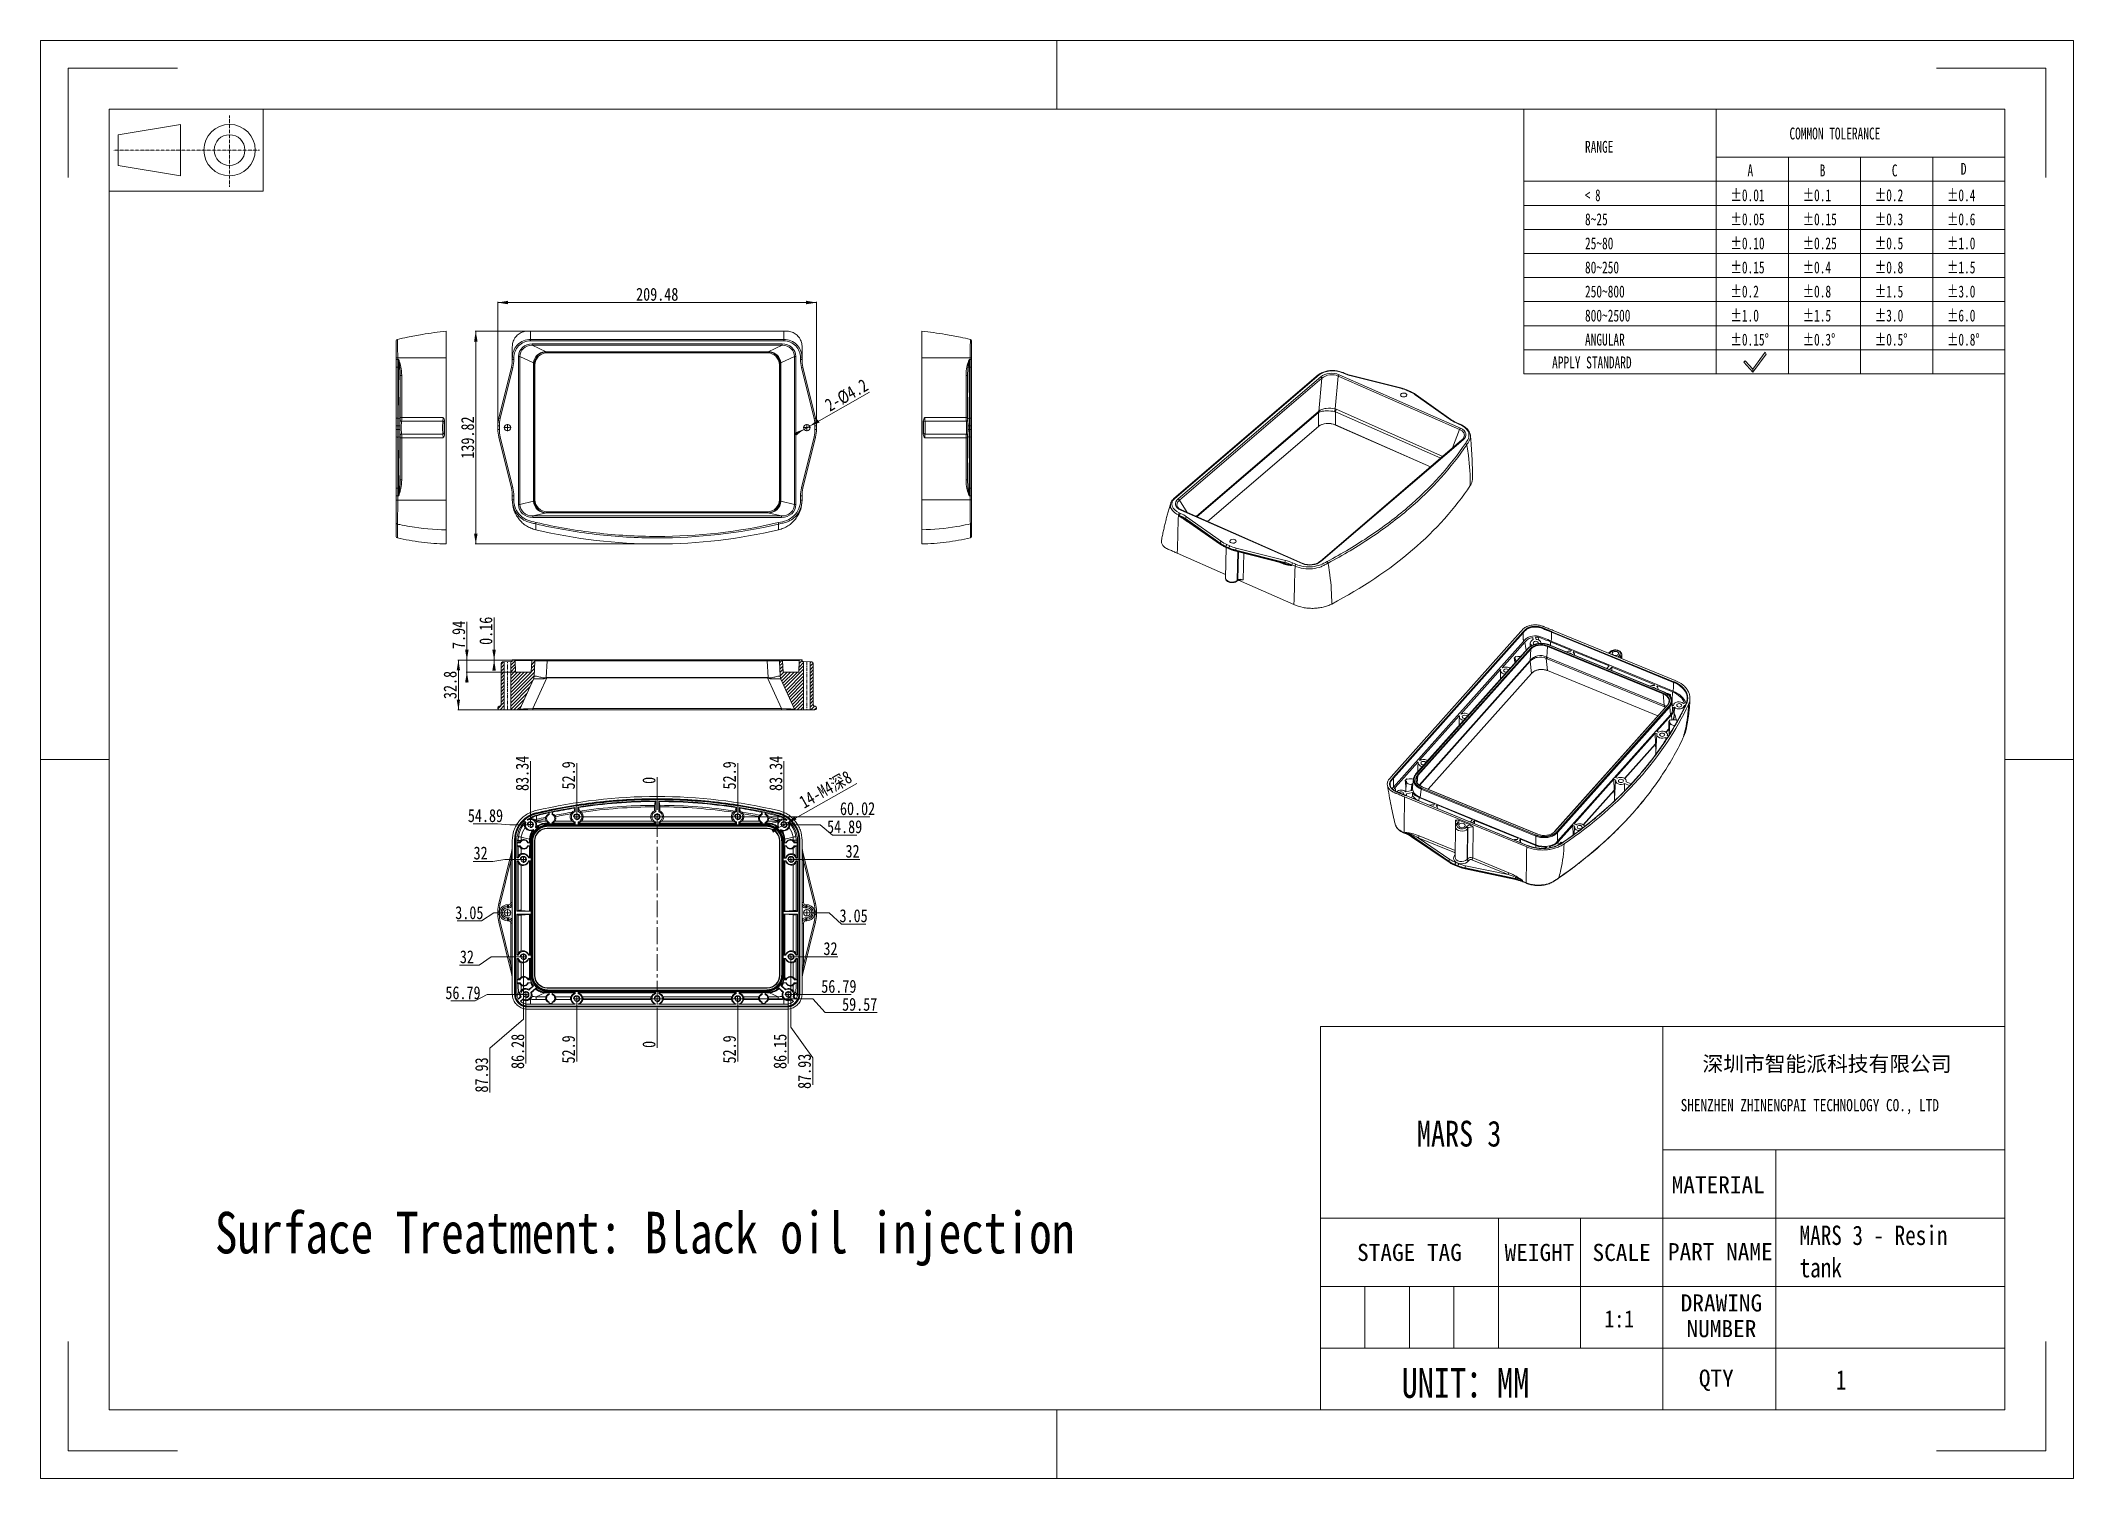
# Model space of a CAD drawing. Header units: millimetres. Extents: x 5476 to 6812, y 642 to 1586.
import ezdxf

# ---------------------------------------------------------------- set-up
doc = ezdxf.new("R2010")
doc.units = ezdxf.units.MM
doc.header["$LTSCALE"] = 0.1
doc.linetypes.add('CENTER', pattern=[0.6, 0.375, -0.075, 0.075, -0.075])
doc.layers.get('0').update_dxf_attribs({"lineweight": 18})
for name, color, linetype, lineweight in [('DEFAULT_1', 7, 'CENTER', 18), ('screw', 33, 'Continuous', 13), ('ZG02B_00-15KDXF_CONTINUOUS_LINE', 7, 'Continuous', 18), ('尺寸标注', 3, 'Continuous', 9), ('尺寸线层', 3, 'Continuous', 18)]:
    doc.layers.add(name, color=color, linetype=linetype, lineweight=lineweight)
doc.styles.add('SLDTEXTSTYLE4', font='', dxfattribs={"width": 0.7})
doc.styles.add('SLDTEXTSTYLE5', font='', dxfattribs={"width": 0.633333})
doc.styles.get("Standard").update_dxf_attribs({"font": 'txt', "width": 0.8})
doc.styles.add('TEXTSTYLE_2', font='')
doc.styles.add('TEXTSTYLE_3', font='')
doc.styles.get('SLDTEXTSTYLE4').set_extended_font_data('宋体')
doc.styles.get('SLDTEXTSTYLE5').set_extended_font_data('宋体')
doc.styles.get('TEXTSTYLE_2').set_extended_font_data('宋体')
doc.styles.get('TEXTSTYLE_3').set_extended_font_data('仿宋')
doc.dimstyles.new('3.5', dxfattribs={"dimscale": 0.85, "dimtxt": 5, "dimasz": 4, "dimexe": 0.5, "dimexo": 0, "dimgap": 1.2, "dimtad": 1, "dimzin": 0, "dimdsep": 46, "dimtxsty": 'Standard', "dimcen": 0, "dimdle": 8, "dimclrd": 256, "dimclre": 256, "dimclrt": 256, "dimadec": 1, "dimazin": 0, "dimtfac": 1, "dimtmove": 0, "dimatfit": 0, "dimfxl": 0, "dimtolj": 1, "dimtzin": 0, "dimarcsym": 0})
doc.dimstyles.new('ISO-25$3', dxfattribs={"dimscale": 0.85, "dimtxt": 2.5, "dimasz": 2, "dimexe": 0.7, "dimexo": 0, "dimgap": 0.5, "dimtad": 1, "dimtoh": 1, "dimzin": 0, "dimdsep": 46, "dimtxsty": 'Standard', "dimcen": 0, "dimdle": 4, "dimclrd": 256, "dimclre": 256, "dimclrt": 256, "dimadec": 1, "dimazin": 0, "dimtfac": 1, "dimtofl": 0, "dimtmove": 0, "dimatfit": 0, "dimfxl": 0, "dimtolj": 1, "dimtzin": 0, "dimarcsym": 0})

msp = doc.modelspace()

# ---------------------------------------------------------------- texts
at = {"attachment_point": 1}
for s, insert, char_height, width, style in [('COMMON TOLERANCE', (6625.796, 1529.329), 7.84239, 258.18478, 'SLDTEXTSTYLE4'), ('RANGE', (6491.393, 1520.597), 7.8424, 77.02559, 'SLDTEXTSTYLE4'), ('A', (6598.214, 1505.08), 7.842, 11.33068, 'SLDTEXTSTYLE4'), ('B', (6645.652, 1505.08), 7.842, 11.14952, 'SLDTEXTSTYLE4'), ('C', (6693.09, 1505.08), 7.842, 11.28128, 'SLDTEXTSTYLE4'), ('D', (6738.427, 1506.145), 7.842, 11.14952, 'SLDTEXTSTYLE4'), ('< 8', (6491.393, 1488.775), 7.8424, 37.63876, 'SLDTEXTSTYLE5'), ('%%P0.01', (6587.056, 1488.775), 7.8424, 54.9077, 'SLDTEXTSTYLE4'), ('%%P0.1', (6634.494, 1488.775), 7.8424, 41.17254, 'SLDTEXTSTYLE4'), ('%%P0.2', (6681.932, 1488.775), 7.8424, 46.83788, 'SLDTEXTSTYLE4'), ('%%P0.4', (6729.371, 1488.775), 7.8424, 46.65672, 'SLDTEXTSTYLE4'), ('8~25', (6491.393, 1472.962), 7.8424, 60.73773, 'SLDTEXTSTYLE4'), ('%%P0.05', (6587.056, 1472.962), 7.8424, 60.57304, 'SLDTEXTSTYLE4'), ('%%P0.15', (6634.494, 1472.962), 7.8424, 57.82272, 'SLDTEXTSTYLE4'), ('%%P0.3', (6681.932, 1472.962), 7.8424, 46.83788, 'SLDTEXTSTYLE4'), ('%%P0.6', (6729.371, 1472.962), 7.8424, 46.83788, 'SLDTEXTSTYLE4'), ('25~80', (6491.393, 1457.15), 7.8424, 74.47289, 'SLDTEXTSTYLE4'), ('%%P0.10', (6587.056, 1457.15), 7.8424, 55.08886, 'SLDTEXTSTYLE4'), ('%%P0.25', (6634.494, 1457.15), 7.8424, 63.3069, 'SLDTEXTSTYLE4'), ('%%P0.5', (6681.932, 1457.15), 7.8424, 46.83788, 'SLDTEXTSTYLE4'), ('%%P1.0', (6729.371, 1457.15), 7.8424, 41.3537, 'SLDTEXTSTYLE4'), ('80~250', (6491.393, 1441.337), 7.8424, 88.20805, 'SLDTEXTSTYLE4'), ('%%P0.15', (6587.056, 1441.337), 7.8424, 57.82272, 'SLDTEXTSTYLE4'), ('%%P0.4', (6634.494, 1441.337), 7.8424, 46.65672, 'SLDTEXTSTYLE4'), ('%%P0.8', (6681.932, 1441.337), 7.8424, 46.83788, 'SLDTEXTSTYLE4'), ('%%P1.5', (6729.371, 1441.337), 7.8424, 44.08756, 'SLDTEXTSTYLE4'), ('250~800', (6491.393, 1425.524), 7.8424, 101.94321, 'SLDTEXTSTYLE4'), ('%%P0.2', (6587.056, 1425.524), 7.8424, 46.83788, 'SLDTEXTSTYLE4'), ('%%P0.8', (6634.494, 1425.524), 7.8424, 46.83788, 'SLDTEXTSTYLE4'), ('%%P1.5', (6681.932, 1425.524), 7.8424, 44.08756, 'SLDTEXTSTYLE4'), ('%%P3.0', (6729.371, 1425.524), 7.8424, 46.83788, 'SLDTEXTSTYLE4'), ('800~2500', (6491.393, 1409.711), 7.8424, 115.67837, 'SLDTEXTSTYLE4'), ('%%P1.0', (6587.056, 1409.711), 7.8424, 41.3537, 'SLDTEXTSTYLE4'), ('%%P1.5', (6634.494, 1409.711), 7.8424, 44.08756, 'SLDTEXTSTYLE4'), ('%%P3.0', (6681.932, 1409.711), 7.8424, 46.83788, 'SLDTEXTSTYLE4'), ('%%P6.0', (6729.371, 1409.711), 7.8424, 46.83788, 'SLDTEXTSTYLE4'), ('ANGULAR', (6491.393, 1393.899), 7.8424, 110.14479, 'SLDTEXTSTYLE4'), ('%%P0.15%%D', (6587.056, 1393.899), 7.8424, 68.87343, 'SLDTEXTSTYLE4'), ('%%P0.3%%D', (6634.494, 1393.899), 7.8424, 57.88859, 'SLDTEXTSTYLE4'), ('%%P0.5%%D', (6681.932, 1393.899), 7.8424, 57.88859, 'SLDTEXTSTYLE4'), ('%%P0.8%%D', (6729.371, 1393.899), 7.8424, 57.88859, 'SLDTEXTSTYLE4'), ('APPLY STANDARD', (6469.766, 1378.89), 7.84239, 225.4279, 'SLDTEXTSTYLE4')]:
    msp.add_mtext(s, dxfattribs=dict(at, insert=insert, char_height=char_height, width=width, style=style))
at = {"color": 7, "linetype": 'Continuous', "insert": (6650.496, 919.022), "char_height": 10, "width": 237.25692, "attachment_point": 2, "style": 'TEXTSTYLE_2'}
msp.add_mtext('深圳市智能派科技有限公司', dxfattribs=at)
at = {"color": 7, "linetype": 'Continuous', "attachment_point": 2, "line_spacing_factor": 0.9, "style": 'TEXTSTYLE_3'}
for s, insert, char_height, width in [('MATERIAL\\P ', (6578.963, 840.173), 11.2477, 162.59199), ('STAGE TAG ', (6376.006, 795.717), 11.2477, 136.0273), ('WEIGHT', (6461.489, 795.717), 11.2477, 49.42853), ('SCALE', (6515.478, 795.717), 11.2477, 49.42853), ('PART NAME', (6580.335, 796.23), 11.2477, 94.23652), ('DRAWING NUMBER', (6581.085, 762.519), 11.24774, 94.23652), ('QTY', (6577.716, 713.101), 11.2477, 125.54734)]:
    msp.add_mtext(s, dxfattribs=dict(at, insert=insert, char_height=char_height, width=width))
at = {"insert": (6504.153, 740.619), "char_height": 11.24774, "width": 26.96082, "attachment_point": 7}
msp.add_mtext('{\\W0.85;1:1}', dxfattribs=at)
at = {"layer": '尺寸线层', "attachment_point": 1}
for s, insert, char_height, width in [('SHENZHEN ZHINENGPAI TECHNOLOGY CO., LTD', (6554.295, 890.902), 8, 226.35681), ('MARS 3', (6380.902, 876.65), 16.9944, 138.69292), ('Surface Treatment: Black oil injection ', (5590.773, 816.764), 27.31893, 743.66801), ('UNIT：MM', (6370.826, 714.055), 19.5135, 105.69426)]:
    msp.add_mtext(s, dxfattribs=dict(at, insert=insert, char_height=char_height, width=width))
at = {"layer": '尺寸线层', "ltscale": 0.2, "attachment_point": 1}
for s, insert, char_height, width in [('MARS 3 - Resin tank\\P\\P', (6632.493, 807.722), 12.74584, 109.70626), ('1\\P\\P', (6656.269, 712.717), 12.746, 76.44406)]:
    msp.add_mtext(s, dxfattribs=dict(at, insert=insert, char_height=char_height, width=width))

# ---------------------------------------------------------------- blocks, each defined once
blk = doc.blocks.new('screw_m4_l')
at = {"layer": 'screw', "color": 1, "linetype": 'CENTER', "ltscale": 20.32}
for p, q in [((-2.2, 0), (2.2, 0)), ((0, -2.2), (0, 2.2))]:
    blk.add_line(p, q, dxfattribs=at)
at = {"layer": 'screw', "color": 33, "ltscale": 20}
blk.add_circle((0, 0), 1.65, dxfattribs=at)
at = {"layer": 'screw', "color": 92, "ltscale": 20}
blk.add_arc((0, 0), 2, 270, 180, dxfattribs=at)
at = {"layer": 'screw', "color": 6, "ltscale": 20, "insert": (-0.68, -1), "char_height": 0.8, "width": 2.1229, "attachment_point": 7}
blk.add_mtext('{\\W1;M4}', dxfattribs=at)
blk = doc.blocks.new('*X7')
at = {"layer": '尺寸标注', "linetype": 'Continuous', "ltscale": 20}
for p, q in [((5881.5, 939.8), (5881.5, 942.8)), ((5881.5, 942.8), (5881.5, 934.8)), ((5881.5, 934.8), (5881.5, 924.6))]:
    blk.add_line(p, q, dxfattribs=at)
at = {"layer": '尺寸标注', "ltscale": 20, "insert": (5876.1, 926.8), "char_height": 8.5, "width": 17, "attachment_point": 5, "rotation": 90}
blk.add_mtext('0', dxfattribs=at)
blk = doc.blocks.new('*X8')
at = {"layer": '尺寸标注', "linetype": 'Continuous', "ltscale": 20}
for p, q in [((5828.6, 954.6), (5828.6, 939.5)), ((5828.6, 939.5), (5828.6, 931.5)), ((5828.6, 931.5), (5828.6, 915.5))]:
    blk.add_line(p, q, dxfattribs=at)
at = {"layer": '尺寸标注', "ltscale": 20, "insert": (5823.2, 923.5), "char_height": 8.5, "width": 35.337, "attachment_point": 5, "rotation": 90}
blk.add_mtext('52.9', dxfattribs=at)
blk = doc.blocks.new('*X9')
at = {"layer": '尺寸标注', "linetype": 'Continuous', "ltscale": 20}
for p, q in [((5934.4, 954.6), (5934.4, 939.5)), ((5934.4, 939.5), (5934.4, 931.5)), ((5934.4, 931.5), (5934.4, 915.5))]:
    blk.add_line(p, q, dxfattribs=at)
at = {"layer": '尺寸标注', "ltscale": 20, "insert": (5929, 923.5), "char_height": 8.5, "width": 35.337, "attachment_point": 5, "rotation": 90}
blk.add_mtext('52.9', dxfattribs=at)
blk = doc.blocks.new('*X10')
at = {"layer": '尺寸标注', "linetype": 'Continuous', "ltscale": 20}
for p, q in [((5967.6, 957.4), (5967.6, 938.2)), ((5967.6, 938.2), (5967.6, 930.2)), ((5967.6, 930.2), (5967.6, 914.2))]:
    blk.add_line(p, q, dxfattribs=at)
at = {"layer": '尺寸标注', "ltscale": 20, "insert": (5962.3, 922.2), "char_height": 8.5, "width": 46.004, "attachment_point": 5, "rotation": 90}
blk.add_mtext('86.15', dxfattribs=at)
blk = doc.blocks.new('*X11')
at = {"layer": '尺寸标注', "linetype": 'Continuous', "ltscale": 20}
for p, q in [((5795.2, 957.4), (5795.2, 938.2)), ((5795.2, 938.2), (5795.2, 930.2)), ((5795.2, 930.2), (5795.2, 914.2))]:
    blk.add_line(p, q, dxfattribs=at)
at = {"layer": '尺寸标注', "ltscale": 20, "insert": (5789.8, 922.2), "char_height": 8.5, "width": 45.921, "attachment_point": 5, "rotation": 90}
blk.add_mtext('86.28', dxfattribs=at)
blk = doc.blocks.new('*X12')
at = {"layer": '尺寸标注', "linetype": 'Continuous', "ltscale": 20}
for p, q in [((5969.4, 982.2), (5969.4, 938.2)), ((5969.4, 938.2), (5983.7, 918)), ((5983.7, 918), (5983.7, 900.2))]:
    blk.add_line(p, q, dxfattribs=at)
at = {"layer": '尺寸标注', "ltscale": 20, "insert": (5978.3, 909.1), "char_height": 8.5, "width": 45.9, "attachment_point": 5, "rotation": 90}
blk.add_mtext('87.93', dxfattribs=at)
blk = doc.blocks.new('*X13')
at = {"layer": '尺寸标注', "linetype": 'Continuous', "ltscale": 20}
for p, q in [((5793.5, 982.2), (5793.5, 943.3)), ((5793.5, 943.3), (5771.4, 924.3)), ((5771.4, 924.3), (5771.4, 895.2))]:
    blk.add_line(p, q, dxfattribs=at)
at = {"layer": '尺寸标注', "ltscale": 20, "insert": (5766.1, 906.7), "char_height": 8.5, "width": 45.9, "attachment_point": 5, "rotation": 90}
blk.add_mtext('87.93', dxfattribs=at)
blk = doc.blocks.new('*X14')
at = {"layer": '尺寸标注', "linetype": 'Continuous', "ltscale": 20}
for p, q in [((5881.5, 1092.3), (5881.5, 1102.5)), ((5881.5, 1092.9), (5881.5, 1084.3)), ((5881.5, 1084.3), (5881.5, 1092.3))]:
    blk.add_line(p, q, dxfattribs=at)
at = {"layer": '尺寸标注', "ltscale": 20, "insert": (5876.1, 1100.3), "char_height": 8.5, "width": 17, "attachment_point": 5, "rotation": 90}
blk.add_mtext('0', dxfattribs=at)
blk = doc.blocks.new('*X15')
at = {"layer": '尺寸标注', "linetype": 'Continuous', "ltscale": 20}
for p, q in [((5828.6, 1095.6), (5828.6, 1111.6)), ((5828.6, 1087.6), (5828.6, 1095.6)), ((5828.6, 1078.4), (5828.6, 1087.6))]:
    blk.add_line(p, q, dxfattribs=at)
at = {"layer": '尺寸标注', "ltscale": 20, "insert": (5823.2, 1103.6), "char_height": 8.5, "width": 35.337, "attachment_point": 5, "rotation": 90}
blk.add_mtext('52.9', dxfattribs=at)
blk = doc.blocks.new('*X16')
at = {"layer": '尺寸标注', "linetype": 'Continuous', "ltscale": 20}
for p, q in [((5798.1, 1096.9), (5798.1, 1112.9)), ((5798.1, 1088.9), (5798.1, 1096.9)), ((5798.1, 1073.4), (5798.1, 1088.9))]:
    blk.add_line(p, q, dxfattribs=at)
at = {"layer": '尺寸标注', "ltscale": 20, "insert": (5792.8, 1104.9), "char_height": 8.5, "width": 45.838, "attachment_point": 5, "rotation": 90}
blk.add_mtext('83.34', dxfattribs=at)
blk = doc.blocks.new('*X17')
at = {"layer": '尺寸标注', "linetype": 'Continuous', "ltscale": 20}
for p, q in [((5934.4, 1095.6), (5934.4, 1111.6)), ((5934.4, 1087.6), (5934.4, 1095.6)), ((5934.4, 1078.6), (5934.4, 1087.6))]:
    blk.add_line(p, q, dxfattribs=at)
at = {"layer": '尺寸标注', "ltscale": 20, "insert": (5929, 1103.6), "char_height": 8.5, "width": 35.337, "attachment_point": 5, "rotation": 90}
blk.add_mtext('52.9', dxfattribs=at)
blk = doc.blocks.new('*X18')
at = {"layer": '尺寸标注', "linetype": 'Continuous', "ltscale": 20}
for p, q in [((5964.8, 1096.9), (5964.8, 1112.9)), ((5964.8, 1088.9), (5964.8, 1096.9)), ((5964.8, 1073.4), (5964.8, 1088.9))]:
    blk.add_line(p, q, dxfattribs=at)
at = {"layer": '尺寸标注', "ltscale": 20, "insert": (5959.5, 1104.9), "char_height": 8.5, "width": 45.838, "attachment_point": 5, "rotation": 90}
blk.add_mtext('83.34', dxfattribs=at)
blk = doc.blocks.new('*X19')
at = {"layer": '尺寸标注', "linetype": 'Continuous', "ltscale": 20}
for p, q in [((5982, 1013.3), (5994.6, 1013.3)), ((5994.6, 1013.3), (6002.6, 1005.9)), ((6002.6, 1005.9), (6018.6, 1005.9))]:
    blk.add_line(p, q, dxfattribs=at)
at = {"layer": '尺寸标注', "ltscale": 20, "insert": (6010.6, 1011.3), "char_height": 8.5, "width": 35.41, "attachment_point": 5}
blk.add_mtext('3.05', dxfattribs=at)
blk = doc.blocks.new('*X20')
at = {"layer": '尺寸标注', "linetype": 'Continuous', "ltscale": 20}
for p, q in [((5970.8, 1048.4), (5993.9, 1048.4)), ((5993.9, 1048.4), (6001.9, 1048.4)), ((6001.9, 1048.4), (6014.7, 1048.4))]:
    blk.add_line(p, q, dxfattribs=at)
at = {"layer": '尺寸标注', "ltscale": 20, "insert": (6009.9, 1053.7), "char_height": 8.5, "width": 19.322, "attachment_point": 5}
blk.add_mtext('32', dxfattribs=at)
blk = doc.blocks.new('*X21')
at = {"layer": '尺寸标注', "linetype": 'Continuous', "ltscale": 20}
for p, q in [((5967, 1071.2), (5988.7, 1071.2)), ((5988.7, 1071.2), (5996.7, 1064.4)), ((5996.7, 1064.4), (6012.7, 1064.4))]:
    blk.add_line(p, q, dxfattribs=at)
at = {"layer": '尺寸标注', "ltscale": 20, "insert": (6004.7, 1069.8), "char_height": 8.5, "width": 45.9, "attachment_point": 5}
blk.add_mtext('54.89', dxfattribs=at)
blk = doc.blocks.new('*X22')
at = {"layer": '尺寸标注', "linetype": 'Continuous', "ltscale": 20}
for p, q in [((5830.8, 1076.4), (5997.2, 1076.4)), ((5997.2, 1076.4), (6005.2, 1076.4)), ((6005.2, 1076.4), (6021.2, 1076.4))]:
    blk.add_line(p, q, dxfattribs=at)
at = {"layer": '尺寸标注', "ltscale": 20, "insert": (6013.2, 1081.7), "char_height": 8.5, "width": 45.807, "attachment_point": 5}
blk.add_mtext('60.02', dxfattribs=at)
blk = doc.blocks.new('*X23')
at = {"layer": '尺寸标注', "linetype": 'Continuous', "ltscale": 20}
for p, q in [((5971.6, 984.4), (5979.4, 984.4)), ((5979.4, 984.4), (5987.4, 984.4)), ((5987.4, 984.4), (6000.2, 984.4))]:
    blk.add_line(p, q, dxfattribs=at)
at = {"layer": '尺寸标注', "ltscale": 20, "insert": (5995.4, 989.7), "char_height": 8.5, "width": 19.322, "attachment_point": 5}
blk.add_mtext('32', dxfattribs=at)
blk = doc.blocks.new('*X24')
at = {"layer": '尺寸标注', "linetype": 'Continuous', "ltscale": 20}
for p, q in [((5969.3, 959.6), (5984.9, 959.6)), ((5984.9, 959.6), (5992.9, 959.6)), ((5992.9, 959.6), (6008.9, 959.6))]:
    blk.add_line(p, q, dxfattribs=at)
at = {"layer": '尺寸标注', "ltscale": 20, "insert": (6000.9, 964.9), "char_height": 8.5, "width": 45.9, "attachment_point": 5}
blk.add_mtext('56.79', dxfattribs=at)
blk = doc.blocks.new('*X25')
at = {"layer": '尺寸标注', "linetype": 'Continuous', "ltscale": 20}
for p, q in [((5830.6, 956.8), (5983.8, 956.8)), ((5983.8, 956.8), (5991.8, 947.7)), ((5991.8, 947.7), (6026.1, 947.7))]:
    blk.add_line(p, q, dxfattribs=at)
at = {"layer": '尺寸标注', "ltscale": 20, "insert": (6014.6, 953.1), "char_height": 8.5, "width": 45.879, "attachment_point": 5}
blk.add_mtext('59.57', dxfattribs=at)
blk = doc.blocks.new('*X26')
at = {"layer": '尺寸标注', "linetype": 'Continuous', "ltscale": 20}
for p, q in [((5776.6, 1071.8), (5760.6, 1071.8)), ((5784.6, 1071.2), (5776.6, 1071.8)), ((5796.5, 1071.2), (5784.6, 1071.2))]:
    blk.add_line(p, q, dxfattribs=at)
at = {"layer": '尺寸标注', "ltscale": 20, "insert": (5768.6, 1077.1), "char_height": 8.5, "width": 45.9, "attachment_point": 5}
blk.add_mtext('54.89', dxfattribs=at)
blk = doc.blocks.new('*X27')
at = {"layer": '尺寸标注', "linetype": 'Continuous', "ltscale": 20}
for p, q in [((5773.4, 1047.1), (5760.5, 1047.1)), ((5781.4, 1048.4), (5773.4, 1047.1)), ((5791.9, 1048.4), (5781.4, 1048.4))]:
    blk.add_line(p, q, dxfattribs=at)
at = {"layer": '尺寸标注', "ltscale": 20, "insert": (5765.4, 1052.5), "char_height": 8.5, "width": 19.322, "attachment_point": 5}
blk.add_mtext('32', dxfattribs=at)
blk = doc.blocks.new('*X28')
at = {"layer": '尺寸标注', "linetype": 'Continuous', "ltscale": 20}
for p, q in [((5766, 1007.9), (5750, 1007.9)), ((5774, 1013.3), (5766, 1007.9)), ((5781, 1013.3), (5774, 1013.3))]:
    blk.add_line(p, q, dxfattribs=at)
at = {"layer": '尺寸标注', "ltscale": 20, "insert": (5758, 1013.3), "char_height": 8.5, "width": 35.41, "attachment_point": 5}
blk.add_mtext('3.05', dxfattribs=at)
blk = doc.blocks.new('*X29')
at = {"layer": '尺寸标注', "linetype": 'Continuous', "ltscale": 20}
for p, q in [((5764.4, 978.9), (5751.5, 978.9)), ((5772.4, 984.4), (5764.4, 978.9)), ((5791.9, 984.4), (5772.4, 984.4))]:
    blk.add_line(p, q, dxfattribs=at)
at = {"layer": '尺寸标注', "ltscale": 20, "insert": (5756.4, 984.3), "char_height": 8.5, "width": 19.322, "attachment_point": 5}
blk.add_mtext('32', dxfattribs=at)
blk = doc.blocks.new('*X30')
at = {"layer": '尺寸标注', "linetype": 'Continuous', "ltscale": 20}
for p, q in [((5761.8, 955.4), (5745.8, 955.4)), ((5769.8, 959.6), (5761.8, 955.4)), ((5793, 959.6), (5769.8, 959.6))]:
    blk.add_line(p, q, dxfattribs=at)
at = {"layer": '尺寸标注', "ltscale": 20, "insert": (5753.8, 960.7), "char_height": 8.5, "width": 45.9, "attachment_point": 5}
blk.add_mtext('56.79', dxfattribs=at)
blk = doc.blocks.new('*X31')
at = {"layer": '尺寸标注', "linetype": 'Continuous', "ltscale": 20}
for points in [[(5750.8, 1179.4), (5749.7, 1172.6), (5751.9, 1172.6)], [(5750.8, 1146.6), (5749.7, 1153.4), (5751.9, 1153.4)]]:
    blk.add_hatch(color=256, dxfattribs=at).paths.add_polyline_path(points, flags=0)
for p, q in [((5787.8, 1179.4), (5750.4, 1179.4)), ((5750.8, 1146.6), (5750.8, 1179.4)), ((5785.2, 1146.6), (5750.4, 1146.6))]:
    blk.add_line(p, q, dxfattribs=at)
at = {"layer": '尺寸标注', "ltscale": 20, "insert": (5745.4, 1163), "char_height": 8.5, "width": 35.327, "attachment_point": 5, "rotation": 90}
blk.add_mtext('32.8', dxfattribs=at)
blk = doc.blocks.new('*X32')
at = {"layer": '尺寸标注', "linetype": 'Continuous', "ltscale": 20}
for points in [[(5756.4, 1179.4), (5755.2, 1186.2), (5757.5, 1186.2)], [(5756.4, 1171.5), (5755.2, 1164.7), (5757.5, 1164.7)]]:
    blk.add_hatch(color=256, dxfattribs=at).paths.add_polyline_path(points, flags=0)
for p, q in [((5756.4, 1164.7), (5756.4, 1204.6)), ((5787.8, 1179.4), (5755.9, 1179.4)), ((5788.3, 1171.5), (5755.9, 1171.5))]:
    blk.add_line(p, q, dxfattribs=at)
at = {"layer": '尺寸标注', "ltscale": 20, "insert": (5751, 1195.9), "char_height": 8.5, "width": 35.14, "attachment_point": 5, "rotation": 90}
blk.add_mtext('7.94', dxfattribs=at)
blk = doc.blocks.new('*X33')
at = {"layer": '尺寸标注', "linetype": 'Continuous', "ltscale": 20}
for points in [[(5774.3, 1179.4), (5773.1, 1186.2), (5775.4, 1186.2)], [(5774.3, 1179.3), (5773.1, 1172.5), (5775.4, 1172.5)]]:
    blk.add_hatch(color=256, dxfattribs=at).paths.add_polyline_path(points, flags=0)
for p, q in [((5774.3, 1172.5), (5774.3, 1207.4)), ((5787.8, 1179.4), (5773.8, 1179.4)), ((5800.9, 1179.3), (5773.8, 1179.3))]:
    blk.add_line(p, q, dxfattribs=at)
at = {"layer": '尺寸标注', "ltscale": 20, "insert": (5768.9, 1198.6), "char_height": 8.5, "width": 35.316, "attachment_point": 5, "rotation": 90}
blk.add_mtext('0.16', dxfattribs=at)
blk = doc.blocks.new('*X34')
at = {"layer": '尺寸标注', "linetype": 'Continuous', "ltscale": 20}
for points in [[(5776.7, 1414.3), (5783.5, 1415.5), (5783.5, 1413.2)], [(5986.2, 1414.3), (5979.4, 1415.5), (5979.4, 1413.2)]]:
    blk.add_hatch(color=256, dxfattribs=at).paths.add_polyline_path(points, flags=0)
for p, q in [((5776.7, 1332.1), (5776.7, 1414.7)), ((5776.7, 1414.3), (5986.2, 1414.3)), ((5986.2, 1332.1), (5986.2, 1414.7))]:
    blk.add_line(p, q, dxfattribs=at)
at = {"layer": '尺寸标注', "ltscale": 20, "insert": (5881.5, 1419.7), "char_height": 8.5, "width": 56.701, "attachment_point": 5}
blk.add_mtext('209.48', dxfattribs=at)
blk = doc.blocks.new('*X35')
at = {"layer": '尺寸标注', "linetype": 'Continuous', "ltscale": 20}
for points in [[(5762.2, 1395.5), (5761.1, 1388.7), (5763.4, 1388.7)], [(5762.2, 1255.7), (5761.1, 1262.5), (5763.4, 1262.5)]]:
    blk.add_hatch(color=256, dxfattribs=at).paths.add_polyline_path(points, flags=0)
for p, q in [((5798.3, 1395.5), (5761.8, 1395.5)), ((5762.2, 1255.7), (5762.2, 1395.5)), ((5881.5, 1255.7), (5761.8, 1255.7))]:
    blk.add_line(p, q, dxfattribs=at)
at = {"layer": '尺寸标注', "ltscale": 20, "insert": (5756.9, 1325.6), "char_height": 8.5, "width": 55.022, "attachment_point": 5, "rotation": 90}
blk.add_mtext('139.82', dxfattribs=at)
blk = doc.blocks.new('*X36')
at = {"layer": '尺寸标注', "linetype": 'Continuous', "ltscale": 20}
for points in [[(5981.7, 1333.1), (5988.2, 1335.5), (5987, 1337.5)], [(5978, 1331.1), (5972.7, 1326.7), (5971.6, 1328.7)]]:
    blk.add_hatch(color=256, dxfattribs=at).paths.add_polyline_path(points, flags=0)
blk.add_line((6021, 1355.5), (5972.1, 1327.7), dxfattribs=at)
at = {"layer": '尺寸标注', "ltscale": 20, "insert": (6006, 1353.4), "char_height": 8.5, "width": 56.515, "attachment_point": 5, "rotation": 29.6355}
blk.add_mtext('2-%%C4.2', dxfattribs=at)
blk = doc.blocks.new('*X37')
at = {"layer": '尺寸标注', "linetype": 'Continuous', "ltscale": 20}
for points in [[(5963.1, 1070.3), (5957.7, 1065.9), (5956.6, 1067.9)], [(5966.6, 1072.2), (5973, 1074.6), (5971.9, 1076.6)]]:
    blk.add_hatch(color=256, dxfattribs=at).paths.add_polyline_path(points, flags=0)
blk.add_line((6012.8, 1098.3), (5957.2, 1066.9), dxfattribs=at)
at = {"layer": '尺寸标注', "ltscale": 20, "insert": (5992.3, 1094), "char_height": 8.5, "width": 79.813, "attachment_point": 5, "rotation": 29.4695}
blk.add_mtext('14-M4{\\fSimSun|b0|i0|c0|p34;深8}', dxfattribs=at)
blk = doc.blocks.new('96_1')
at = {"color": 7, "linetype": 'Continuous'}
for p, q in [((-11.25, 6), (-11.25, -6)), ((11.25, -6), (11.25, 6)), ((-9.93, 2.25), (-0.82, 3.75)), ((-0.82, 0), (-0.82, 3.75)), ((-9.93, 0), (-9.93, 2.25)), ((-9.93, 0), (-9.93, -2.25)), ((-0.82, 0), (-0.82, -3.75)), ((-9.93, -2.25), (-0.82, -3.75)), ((-11.25, -6), (11.25, -6))]:
    blk.add_line(p, q, dxfattribs=at)
for radius in [3.75, 2.25]:
    blk.add_circle((6.34, 0), radius, dxfattribs=at)
at = {"layer": 'DEFAULT_1', "color": 1, "linetype": 'CENTER'}
for p, q in [((6.34, 5.05), (6.34, -5.36)), ((-10.64, 0), (10.74, 0))]:
    blk.add_line(p, q, dxfattribs=at)

# ---------------------------------------------------------------- dimensions: what is measured, and where the dimension line sits
at = {"layer": '尺寸标注', "ltscale": 20}
dim = msp.add_linear_dim(base=(5986.215, 1414.317), p1=(5776.731, 1332.111), p2=(5986.215, 1332.111), dimstyle='3.5', override={"dimtxt": 10, "dimasz": 8, "dimzin": 8, "dimsah": 1, "dimtzin": 8}, dxfattribs=at)
dim.commit()
dim.dimension.update_dxf_attribs({"geometry": '*X34', "text_midpoint": (5881.473, 1414.317)})
dim = msp.add_linear_dim(base=(5762.239, 1395.491), p1=(5881.473, 1255.669), p2=(5798.253, 1395.491), angle=90, text='139.82', dimstyle='3.5', override={"dimtxt": 10, "dimasz": 8, "dimzin": 8, "dimsah": 1, "dimtol": 1, "dimtp": 0.2, "dimtm": 0.2, "dimtzin": 8}, dxfattribs=at)
dim.commit()
dim.dimension.update_dxf_attribs({"geometry": '*X35', "text_midpoint": (5762.239, 1325.58)})
for p1, p2, text, dimstyle, override, picture, middle in [((5978.042, 1331.072), (5981.693, 1333.149), '2-%%C4.2', 'ISO-25$3', {"dimtxt": 10, "dimasz": 8, "dimexe": 0.5, "dimgap": 1.2, "dimtoh": 0, "dimzin": 8, "dimpost": '2-%%C<>通', "dimsah": 1, "dimdle": 8, "dimtofl": 1, "dimtzin": 8}, '*X36', (6008.745, 1348.539)), ((5963.074, 1070.254), (5966.557, 1072.222), '14-M4{\\fSimSun|b0|i0|c134|p2;深8}', '3.5', {"dimtxt": 10, "dimasz": 8, "dimzin": 8, "dimpost": '%%C<>', "dimsah": 1, "dimtzin": 8}, '*X37', (5995.399, 1088.52))]:
    dim = msp.add_diameter_dim_2p(p1=p1, p2=p2, text=text, dimstyle=dimstyle, override=override, dxfattribs=at)
    dim.commit()
    dim.dimension.update_dxf_attribs({"geometry": picture, "text_midpoint": middle, "dimtype": 163})
for base, p1, picture, middle in [((5774.263, 1179.427), (5800.851, 1179.269), '*X33', (5774.263, 1198.557)), ((5750.787, 1179.427), (5785.179, 1146.629), '*X31', (5750.787, 1163.028))]:
    dim = msp.add_linear_dim(base=base, p1=p1, p2=(5787.753, 1179.427), angle=90, dimstyle='3.5', override={"dimtxt": 10, "dimasz": 8, "dimzin": 8, "dimsah": 1, "dimtzin": 8}, dxfattribs=at)
    dim.commit()
    dim.dimension.update_dxf_attribs({"geometry": picture, "text_midpoint": middle})
dim = msp.add_linear_dim(base=(5756.369, 1179.427), p1=(5788.331, 1171.484), p2=(5787.753, 1179.427), angle=90, dimstyle='3.5', override={"dimtxt": 10, "dimasz": 8, "dimzin": 8, "dimsah": 1, "dimtzin": 8}, dxfattribs=at)
dim.commit()
dim.dimension.update_dxf_attribs({"geometry": '*X32', "text_midpoint": (5756.369, 1195.86), "dimtype": 160})
for feature_location, offset, dtype, origin, picture, middle in [((5798.131, 1073.438), (0, 31.457), 1, (5881.473, 1016.351), '*X16', (5792.774, 1104.895)), ((5964.816, 1073.438), (0, 31.457), 1, (5881.473, 1016.351), '*X18', (5959.458, 1104.895)), ((5828.573, 1078.367), (0, 25.215), 1, (5881.473, 1016.351), '*X15', (5823.216, 1103.582)), ((5934.373, 1078.567), (0, 25.015), 1, (5881.473, 1016.351), '*X17', (5929.016, 1103.582)), ((5881.473372726, 1092.895778536), (0, 7.375763025), 1, (5881.473372726, 1016.350727943), '*X14', (5876.115910836, 1100.271541561)), ((5796.481, 1071.238), (-27.88, 0.523), 0, (5881.473, 1016.351), '*X26', (5768.601, 1077.118)), ((5830.773, 1076.367), (182.441, 0), 0, (5881.473, 1016.351), '*X22', (6013.215, 1081.724)), ((5967.016, 1071.238), (37.661, -6.792), 0, (5881.473, 1016.351), '*X21', (6004.677, 1069.804)), ((5791.89, 1048.351), (-26.538, -1.252), 0, (5881.473, 1016.351), '*X27', (5765.352, 1052.456)), ((5970.82, 1048.351), (39.083, 0), 0, (5881.473, 1016.351), '*X20', (6009.903, 1053.708)), ((5792.996, 959.561), (-39.149, -4.178), 0, (5881.473, 1016.351), '*X30', (5753.847, 960.741)), ((5780.9794, 1013.296), (-22.9363, -5.3506), 0, (5881.4734, 1016.3507), '*X28', (5758.0431, 1013.3028)), ((5791.89, 984.351), (-35.521, -5.426), 0, (5881.473, 1016.351), '*X29', (5756.369, 984.282)), ((5793.54, 982.151), (-22.096, -75.483), 1, (5881.473, 1016.351), '*X13', (5766.086, 906.668)), ((5795.196, 957.361), (0, -35.171), 1, (5881.473, 1016.351), '*X11', (5789.838, 922.19)), ((5828.573, 954.585), (0, -31.071), 1, (5881.473, 1016.351), '*X8', (5823.216, 923.513)), ((5830.573, 956.785), (184.071, -9.071), 0, (5881.473, 1016.351), '*X25', (6014.644, 953.071)), ((5881.473372726, 939.80567735), (0, -12.981482836), 1, (5881.473372726, 1016.350727943), '*X7', (5876.115910836, 926.824194514)), ((5981.9674, 1013.296), (28.6651, -7.3894), 0, (5881.4734, 1016.3507), '*X19', (6010.6324, 1011.264)), ((5934.373, 954.585), (0, -31.071), 1, (5881.473, 1016.351), '*X9', (5929.016, 923.513)), ((5967.621, 957.361), (0, -35.18), 1, (5881.473, 1016.351), '*X10', (5962.263, 922.181)), ((5969.406, 982.151), (14.276, -73.009), 1, (5881.473, 1016.351), '*X12', (5978.325, 909.142)), ((5971.606, 984.351), (23.794, 0), 0, (5881.473, 1016.351), '*X23', (5995.399, 989.708)), ((5969.271, 959.561), (31.608, 0), 0, (5881.473, 1016.351), '*X24', (6000.879, 964.919))]:
    dim = msp.add_ordinate_dim(feature_location=feature_location, offset=offset, dtype=dtype, origin=origin, dimstyle='3.5', override={"dimtxt": 10, "dimasz": 8, "dimzin": 8, "dimsah": 1, "dimclre": 256, "dimtzin": 8}, dxfattribs=at)
    dim.commit()
    dim.dimension.update_dxf_attribs({"geometry": picture, "text_midpoint": middle})

# ---------------------------------------------------------------- hatches: boundary and pattern name
at = {"layer": 'ZG02B_00-15KDXF_CONTINUOUS_LINE', "linetype": 'Continuous'}
h = msp.add_hatch(dxfattribs=at)
h.set_pattern_fill('ANSI31', color=2, scale=0.5, style=0)
edge = h.paths.add_edge_path(flags=0)
edge.add_line((5800.171, 1166.905), (5791.197, 1147.215))
edge.add_ellipse((5790.287, 1147.629), major_axis=(0, 1), ratio=1, start_angle=180, end_angle=245.5)
edge.add_line((5790.287, 1146.629), (5785.179, 1146.629))
edge.add_line((5785.179, 1146.629), (5785.179, 1178.332))
edge.add_line((5785.179, 1178.332), (5786.253, 1178.369))
edge.add_line((5786.253, 1178.369), (5786.253, 1179.427))
edge.add_line((5786.253, 1179.427), (5787.753, 1179.427))
edge.add_line((5787.753, 1179.427), (5788.064, 1179.128))
edge.add_line((5788.064, 1179.128), (5788.331, 1171.484))
edge.add_line((5788.331, 1171.484), (5798.721, 1171.484))
edge.add_line((5798.721, 1171.484), (5799.103, 1178.769))
edge.add_line((5799.103, 1178.769), (5799.629, 1179.269))
edge.add_line((5799.629, 1179.269), (5800.851, 1179.269))
edge.add_ellipse((5800.851, 1178.969), major_axis=(0, 0.3), ratio=1, start_angle=267, end_angle=360)
edge.add_line((5801.15, 1178.953), (5800.614, 1168.717))
edge.add_ellipse((5795.621, 1168.978), major_axis=(0, 5), ratio=1, start_angle=245.5, end_angle=267)
edge = h.paths.add_edge_path(flags=0)
edge.add_line((5981.967, 1178.185), (5983.134, 1178.144))
edge.add_ellipse((5983.099, 1177.145), major_axis=(0, 1), ratio=1, start_angle=270, end_angle=358)
edge.add_line((5984.099, 1177.145), (5984.099, 1149.981))
edge.add_arc((5985.099, 1149.981), 1, 180, 268)
edge.add_line((5985.064, 1148.982), (5985.25, 1148.976))
edge.add_ellipse((5985.215, 1147.976), major_axis=(0, 1), ratio=1, start_angle=270, end_angle=358)
edge.add_line((5986.215, 1147.976), (5986.215, 1147.629))
edge.add_ellipse((5985.215, 1147.629), major_axis=(0, 1), ratio=1, start_angle=180, end_angle=270)
edge.add_line((5985.215, 1146.629), (5981.967, 1146.629))
edge.add_line((5981.967, 1146.629), (5981.967, 1178.185))
edge = h.paths.add_edge_path(flags=0)
edge.add_line((5776.731, 1147.976), (5776.731, 1147.629))
edge.add_arc((5777.731, 1147.629), 1, 180, 270)
edge.add_line((5777.731, 1146.629), (5780.979, 1146.629))
edge.add_line((5780.979, 1146.629), (5780.979, 1178.185))
edge.add_line((5780.979, 1178.185), (5779.812, 1178.144))
edge.add_arc((5779.847, 1177.145), 1, 92, 180)
edge.add_line((5778.847, 1177.145), (5778.847, 1149.981))
edge.add_ellipse((5777.847, 1149.981), major_axis=(0, 1), ratio=1, start_angle=182, end_angle=270)
edge.add_line((5777.882, 1148.982), (5777.696, 1148.976))
edge.add_arc((5777.731, 1147.976), 1, 92, 180)
edge = h.paths.add_edge_path(flags=0)
edge.add_line((5962.096, 1179.269), (5963.318, 1179.269))
edge.add_line((5963.318, 1179.269), (5963.844, 1178.769))
edge.add_line((5963.844, 1178.769), (5964.226, 1171.484))
edge.add_line((5964.226, 1171.484), (5974.616, 1171.484))
edge.add_line((5974.616, 1171.484), (5974.883, 1179.128))
edge.add_line((5974.883, 1179.128), (5975.193, 1179.427))
edge.add_line((5975.193, 1179.427), (5976.693, 1179.427))
edge.add_line((5976.693, 1179.427), (5976.693, 1178.369))
edge.add_line((5976.693, 1178.369), (5977.767, 1178.332))
edge.add_line((5977.767, 1178.332), (5977.767, 1146.629))
edge.add_line((5977.767, 1146.629), (5972.659, 1146.629))
edge.add_ellipse((5972.659, 1147.629), major_axis=(0, 1), ratio=1, start_angle=114.5, end_angle=180)
edge.add_line((5971.749, 1147.215), (5962.776, 1166.905))
edge.add_ellipse((5967.326, 1168.978), major_axis=(0, 5), ratio=1, start_angle=93, end_angle=114.5)
edge.add_line((5962.333, 1168.717), (5961.796, 1178.953))
edge.add_ellipse((5962.096, 1178.969), major_axis=(0, 0.3), ratio=1, start_angle=0, end_angle=93)

# ---------------------------------------------------------------- linework, layer by layer
at = {"color": 7, "linetype": 'Continuous'}
for p, q in [((5476.187, 641.623), (5476.187, 1586.433)), ((5476.187, 1586.433), (6812.418, 1586.433)), ((6144.302, 1541.442), (6144.302, 1586.433)), ((6812.418, 641.623), (6812.418, 1586.433)), ((5494.183, 1496.451), (5494.183, 1568.437)), ((5494.183, 1568.437), (5566.169, 1568.437)), ((6722.436, 1568.437), (6794.422, 1568.437)), ((6794.422, 1496.451), (6794.422, 1568.437)), ((5521.178, 686.614), (5521.178, 1541.442)), ((5521.178, 1541.442), (6767.427, 1541.442)), ((6767.427, 686.614), (6767.427, 1541.442)), ((5476.187, 1114.028), (5521.178, 1114.028)), ((6767.427, 1114.028), (6812.418, 1114.028)), ((5494.183, 659.62), (5494.183, 731.605)), ((6794.422, 659.62), (6794.422, 731.605)), ((5521.178, 686.614), (6767.427, 686.614)), ((6144.302, 641.623), (6144.302, 686.614)), ((5494.183, 659.62), (5566.169, 659.62)), ((6722.436, 659.62), (6794.422, 659.62)), ((5476.187, 641.623), (6812.418, 641.623))]:
    msp.add_line(p, q, dxfattribs=at)
for p, q in [((6451.172, 1541.442), (6451.172, 1367.502)), ((6577.674, 1541.442), (6577.674, 1367.502)), ((6577.674, 1509.817), (6767.427, 1509.817)), ((6625.112, 1509.817), (6625.112, 1367.502)), ((6672.55, 1509.817), (6672.55, 1367.502)), ((6719.989, 1509.817), (6719.989, 1367.502)), ((6451.172, 1494.004), (6767.427, 1494.004)), ((6451.172, 1478.191), (6767.427, 1478.191)), ((6451.172, 1462.378), (6767.427, 1462.378)), ((6451.172, 1446.566), (6767.427, 1446.566)), ((6451.172, 1430.753), (6767.427, 1430.753)), ((6451.172, 1414.94), (6767.427, 1414.94)), ((6451.172, 1399.127), (6767.427, 1399.127)), ((6451.172, 1383.315), (6767.427, 1383.315)), ((6609.804, 1381.682), (6601.664, 1370.642)), ((6601.762, 1368.643), (6610.443, 1380.417)), ((6610.443, 1380.417), (6609.804, 1381.682)), ((6451.172, 1367.502), (6767.427, 1367.502)), ((6596.776, 1376.07), (6595.836, 1375.223)), ((6595.836, 1375.223), (6601.762, 1368.643)), ((6601.664, 1370.642), (6596.776, 1376.07)), ((6601.762, 1368.643), (6601.664, 1370.642)), ((6601.664, 1370.642), (6601.762, 1368.643))]:
    msp.add_line(p, q)
at = {"color": 2, "linetype": 'Continuous'}
for p, q in [((6317.518, 812.589), (6317.518, 938.564)), ((6317.518, 812.589), (6317.518, 938.564)), ((6317.518, 938.564), (6542.472, 938.564)), ((6542.472, 767.598), (6542.472, 938.564)), ((6542.472, 857.58), (6542.472, 938.564)), ((6542.472, 938.564), (6767.427, 938.564)), ((6542.472, 812.589), (6542.472, 938.564)), ((6767.427, 857.58), (6767.427, 938.564)), ((6542.472, 857.58), (6767.427, 857.58)), ((6616.812, 857.58), (6616.812, 686.614)), ((6767.427, 767.598), (6767.427, 857.58)), ((6317.518, 686.614), (6317.518, 812.589)), ((6317.518, 812.589), (6542.472, 812.589)), ((6317.518, 767.598), (6317.518, 812.589)), ((6317.518, 812.589), (6434.494, 812.589)), ((6434.494, 767.598), (6434.494, 812.589)), ((6434.494, 767.598), (6434.494, 812.589)), ((6434.494, 812.589), (6542.472, 812.589)), ((6488.483, 767.598), (6488.483, 812.589)), ((6542.472, 812.589), (6767.427, 812.589)), ((6542.472, 767.598), (6542.472, 812.589)), ((6317.518, 727.106), (6317.518, 767.598)), ((6317.518, 767.598), (6434.494, 767.598)), ((6317.518, 767.598), (6434.494, 767.598)), ((6317.518, 767.598), (6434.494, 767.598)), ((6317.518, 767.598), (6317.518, 727.106)), ((6346.762, 767.598), (6346.762, 727.106)), ((6376.006, 767.598), (6376.006, 727.106)), ((6405.25, 767.598), (6405.25, 727.106)), ((6434.494, 727.106), (6434.494, 767.598)), ((6434.494, 727.106), (6434.494, 767.598)), ((6434.494, 767.598), (6542.472, 767.598)), ((6434.494, 767.598), (6542.472, 767.598)), ((6434.494, 767.598), (6434.494, 727.106)), ((6488.483, 727.106), (6488.483, 767.598)), ((6542.472, 686.614), (6542.472, 767.598)), ((6542.472, 767.598), (6767.427, 767.598)), ((6542.472, 767.598), (6767.427, 767.598)), ((6542.472, 727.106), (6542.472, 767.598)), ((6767.427, 686.614), (6767.427, 767.598)), ((6317.518, 686.614), (6317.518, 727.106)), ((6317.518, 727.106), (6542.472, 727.106)), ((6317.518, 727.106), (6434.494, 727.106)), ((6317.518, 727.106), (6434.494, 727.106)), ((6434.494, 727.106), (6542.472, 727.106)), ((6542.472, 686.614), (6542.472, 727.106)), ((6542.472, 727.106), (6767.427, 727.106)), ((5957.59, 686.614), (6065.568, 686.614)), ((6065.568, 686.614), (6137.554, 686.614)), ((6137.554, 686.614), (6245.532, 686.614)), ((6245.532, 686.614), (6317.518, 686.614)), ((6317.518, 686.614), (6542.472, 686.614)), ((6542.472, 686.614), (6767.427, 686.614))]:
    msp.add_line(p, q, dxfattribs=at)
at = {"layer": 'ZG02B_00-15KDXF_CONTINUOUS_LINE', "color": 7, "linetype": 'Continuous'}
for p, q in [((5742.713, 1395.494), (5742.713, 1377.956)), ((5798.253, 1395.491), (5964.693, 1395.491)), ((5798.253, 1395.491), (5798.253, 1393.404)), ((5798.253, 1393.404), (5798.253, 1391.585)), ((5798.253, 1391.585), (5798.253, 1390.139)), ((5798.253, 1390.139), (5964.693, 1390.139)), ((5798.253, 1390.139), (5798.253, 1389.165)), ((5964.693, 1395.491), (5964.693, 1393.404)), ((5964.693, 1393.404), (5964.693, 1391.585)), ((5964.693, 1391.585), (5964.693, 1390.139)), ((6055.349, 1395.494), (6055.349, 1377.956)), ((5709.915, 1389.165), (5709.915, 1377.956)), ((5709.915, 1377.001), (5709.915, 1377.956)), ((5709.915, 1377.001), (5709.915, 1371.696)), ((5710.915, 1377.001), (5709.915, 1377.001)), ((5710.915, 1377.956), (5710.915, 1377.001)), ((5710.915, 1377.001), (5710.915, 1371.935)), ((5711.594, 1377.001), (5710.915, 1377.001)), ((5742.713, 1377.956), (5742.713, 1284.459)), ((5786.253, 1377.001), (5786.253, 1377.956)), ((5787.253, 1377.001), (5786.253, 1377.001)), ((5787.253, 1377.956), (5787.253, 1377.001)), ((5790.287, 1281.719), (5790.287, 1378.823)), ((5791.197, 1378.823), (5790.287, 1378.823)), ((5791.197, 1378.823), (5791.197, 1281.719)), ((5800.194, 1374.627), (5791.197, 1378.823)), ((5964.691, 1389.165), (5798.253, 1389.165)), ((5799.325, 1387.231), (5963.622, 1387.231)), ((5799.325, 1386.253), (5799.325, 1387.231)), ((5799.325, 1386.253), (5808.425, 1382.009)), ((5963.622, 1386.253), (5799.325, 1386.253)), ((5808.574, 1382.01), (5808.574, 1381.907)), ((5808.574, 1382.01), (5954.373, 1382.01)), ((5808.574, 1381.907), (5809.139, 1381.342)), ((5954.373, 1381.907), (5808.574, 1381.907)), ((5809.139, 1381.341), (5809.139, 1381.342)), ((5809.139, 1381.342), (5953.807, 1381.342)), ((5809.139, 1381.341), (5953.807, 1381.341)), ((5953.807, 1381.342), (5954.373, 1381.907)), ((5953.807, 1381.341), (5953.807, 1381.342)), ((5954.373, 1382.01), (5954.373, 1381.907)), ((5954.522, 1382.009), (5963.622, 1386.253)), ((5971.749, 1378.823), (5962.752, 1374.627)), ((5963.622, 1386.253), (5963.622, 1387.231)), ((5971.749, 1281.719), (5971.749, 1378.823)), ((5972.659, 1378.823), (5971.749, 1378.823)), ((5972.659, 1378.823), (5972.659, 1281.719)), ((5975.693, 1377.001), (5975.693, 1377.956)), ((5976.693, 1377.001), (5975.693, 1377.001)), ((5976.693, 1377.956), (5976.693, 1377.001)), ((6055.349, 1284.576), (6055.349, 1377.956)), ((6086.468, 1377.001), (6087.147, 1377.001)), ((6087.147, 1377.001), (6087.147, 1377.956)), ((6087.147, 1371.935), (6087.147, 1377.001)), ((6088.147, 1377.001), (6087.147, 1377.001)), ((6088.147, 1389.165), (6088.147, 1377.956)), ((6088.147, 1377.956), (6088.147, 1377.001)), ((6088.147, 1377.001), (6088.147, 1371.696)), ((5709.915, 1338.07), (5709.915, 1371.696)), ((5710.915, 1371.935), (5710.915, 1338.309)), ((5711.572, 1371.935), (5710.915, 1371.935)), ((5711.282, 1338.309), (5711.572, 1371.935)), ((5712.526, 1366.481), (5712.281, 1338.07)), ((5712.289, 1371.857), (5713.006, 1372.018)), ((5712.526, 1338.843), (5712.526, 1366.481)), ((5712.526, 1366.481), (5713.526, 1366.481)), ((5713.526, 1366.481), (5713.526, 1338.843)), ((5777.347, 1338.309), (5785.638, 1371.935)), ((5786.609, 1371.696), (5778.318, 1338.07)), ((5786.609, 1371.696), (5785.638, 1371.935)), ((5800.171, 1284.222), (5800.171, 1373.889)), ((5800.614, 1373.889), (5800.171, 1373.889)), ((5800.614, 1373.889), (5800.614, 1284.222)), ((5801.15, 1373.353), (5800.614, 1373.889)), ((5801.15, 1284.759), (5801.15, 1373.353)), ((5801.15, 1373.353), (5801.151, 1373.353)), ((5801.151, 1284.759), (5801.151, 1373.353)), ((5962.333, 1373.889), (5961.796, 1373.353)), ((5961.796, 1373.353), (5961.796, 1284.759)), ((5961.796, 1373.353), (5961.796, 1284.759)), ((5961.796, 1373.353), (5961.796, 1373.353)), ((5962.333, 1284.222), (5962.333, 1373.889)), ((5962.776, 1373.889), (5962.333, 1373.889)), ((5962.776, 1373.889), (5962.776, 1284.222)), ((5977.309, 1371.935), (5976.338, 1371.696)), ((5984.629, 1338.07), (5976.338, 1371.696)), ((5977.309, 1371.935), (5985.6, 1338.309)), ((6085.536, 1366.481), (6084.536, 1366.481)), ((6084.536, 1338.843), (6084.536, 1366.481)), ((6085.773, 1371.857), (6085.055, 1372.018)), ((6085.536, 1366.481), (6085.536, 1338.843)), ((6085.78, 1338.07), (6085.536, 1366.481)), ((6086.49, 1371.935), (6086.78, 1338.309)), ((6087.147, 1371.935), (6086.49, 1371.935)), ((6087.147, 1338.309), (6087.147, 1371.935)), ((6088.147, 1371.696), (6088.147, 1338.07)), ((6316.061, 1366.73), (6221.109, 1285.489)), ((6316.732, 1366.762), (6221.784, 1285.525)), ((6223.983, 1285.348), (6317.71, 1365.541)), ((6318.494, 1364.558), (6224.767, 1284.365)), ((6316.323, 1342.72), (6318.494, 1364.558)), ((6329.235, 1366.002), (6327.089, 1344.411)), ((6408.957, 1330.884), (6329.235, 1366.002)), ((6329.768, 1366.911), (6409.49, 1331.793)), ((6332.995, 1367.733), (6332.211, 1368.079)), ((6333.375, 1367.854), (6332.591, 1368.2)), ((6370.055, 1358.015), (6337.718, 1366.129)), ((6370.275, 1358.191), (6337.938, 1366.305)), ((6376.211, 1355.736), (6374.351, 1356.556)), ((6376.591, 1355.857), (6374.731, 1356.676)), ((6402.716, 1337.497), (6379.839, 1353.705)), ((6403.271, 1337.518), (6380.394, 1353.726)), ((5709.915, 1333.243), (5709.915, 1338.07)), ((5710.915, 1338.309), (5710.915, 1333.243)), ((5710.915, 1338.309), (5711.282, 1338.309)), ((5712.45, 1337.343), (5712.474, 1337.343)), ((5712.526, 1338.843), (5713.526, 1338.843)), ((5713.45, 1336.343), (5740.543, 1336.343)), ((5713.526, 1338.843), (5740.689, 1338.843)), ((5740.543, 1336.343), (5740.567, 1336.343)), ((5741.655, 1336.429), (5741.655, 1327.792)), ((5778.318, 1338.07), (5777.347, 1338.309)), ((5985.6, 1338.309), (5984.629, 1338.07)), ((6056.407, 1327.792), (6056.407, 1336.429)), ((6057.373, 1338.843), (6084.536, 1338.843)), ((6057.495, 1336.343), (6057.518, 1336.343)), ((6084.612, 1336.343), (6057.518, 1336.343)), ((6085.536, 1338.843), (6084.536, 1338.843)), ((6085.588, 1337.343), (6085.612, 1337.343)), ((6086.78, 1338.309), (6087.147, 1338.309)), ((6087.147, 1333.243), (6087.147, 1338.309)), ((6088.147, 1338.07), (6088.147, 1333.243)), ((6235.738, 1273.777), (6316.237, 1342.652)), ((6316.303, 1341.997), (6236.286, 1273.534)), ((6316.194, 1332.945), (6316.303, 1341.997)), ((6327.414, 1342.542), (6327.311, 1333.955)), ((6396.577, 1312.075), (6327.414, 1342.542)), ((6327.709, 1344.198), (6397.954, 1313.254)), ((5709.915, 1330.978), (5709.915, 1333.243)), ((5710.915, 1333.243), (5709.915, 1333.243)), ((5709.915, 1326.151), (5709.915, 1330.978)), ((5710.915, 1330.978), (5709.915, 1330.978)), ((5709.915, 1292.526), (5709.915, 1326.151)), ((5710.915, 1333.243), (5710.915, 1330.978)), ((5711.262, 1333.243), (5710.915, 1333.243)), ((5710.915, 1330.978), (5710.915, 1325.912)), ((5710.915, 1330.978), (5711.262, 1330.978)), ((5710.915, 1325.912), (5710.915, 1292.286)), ((5711.282, 1325.912), (5710.915, 1325.912)), ((5711.262, 1330.978), (5711.262, 1333.243)), ((5712.261, 1333.243), (5711.262, 1333.243)), ((5712.261, 1330.978), (5711.262, 1330.978)), ((5711.572, 1292.286), (5711.282, 1325.912)), ((5712.261, 1333.243), (5712.261, 1330.978)), ((5712.281, 1326.151), (5712.526, 1297.74)), ((5712.474, 1326.879), (5712.45, 1326.879)), ((5712.526, 1297.74), (5712.526, 1325.379)), ((5712.526, 1325.379), (5713.526, 1325.379)), ((5713.45, 1327.879), (5740.543, 1327.879)), ((5740.689, 1325.379), (5713.526, 1325.379)), ((5713.526, 1325.379), (5713.526, 1297.74)), ((5740.567, 1327.879), (5740.543, 1327.879)), ((5741.566, 1335.343), (5741.543, 1335.343)), ((5741.543, 1328.879), (5741.566, 1328.879)), ((5776.731, 1330.978), (5776.731, 1333.243)), ((5777.731, 1333.243), (5776.731, 1333.243)), ((5777.731, 1330.978), (5776.731, 1330.978)), ((5778.318, 1326.151), (5777.347, 1325.912)), ((5785.638, 1292.286), (5777.347, 1325.912)), ((5777.731, 1333.243), (5777.731, 1330.978)), ((5778.318, 1326.151), (5786.609, 1292.526)), ((5976.338, 1292.526), (5984.629, 1326.151)), ((5985.6, 1325.912), (5977.309, 1292.286)), ((5985.6, 1325.912), (5984.629, 1326.151)), ((5985.215, 1330.978), (5985.215, 1333.243)), ((5986.215, 1333.243), (5985.215, 1333.243)), ((5986.215, 1330.978), (5985.215, 1330.978)), ((5986.215, 1333.243), (5986.215, 1330.978)), ((6056.519, 1335.343), (6056.495, 1335.343)), ((6056.495, 1328.879), (6056.519, 1328.879)), ((6084.536, 1325.379), (6057.373, 1325.379)), ((6057.518, 1327.879), (6057.495, 1327.879)), ((6084.612, 1327.879), (6057.518, 1327.879)), ((6085.536, 1325.379), (6084.536, 1325.379)), ((6084.536, 1297.74), (6084.536, 1325.379)), ((6085.536, 1297.74), (6085.78, 1326.151)), ((6085.536, 1325.379), (6085.536, 1297.74)), ((6085.612, 1326.879), (6085.588, 1326.879)), ((6085.801, 1330.978), (6085.801, 1333.243)), ((6085.801, 1333.243), (6086.8, 1333.243)), ((6085.801, 1330.978), (6086.8, 1330.978)), ((6086.78, 1325.912), (6086.49, 1292.286)), ((6087.147, 1325.912), (6086.78, 1325.912)), ((6086.8, 1333.243), (6086.8, 1330.978)), ((6087.147, 1333.243), (6086.8, 1333.243)), ((6086.8, 1330.978), (6087.147, 1330.978)), ((6087.147, 1330.978), (6087.147, 1333.243)), ((6088.147, 1333.243), (6087.147, 1333.243)), ((6087.147, 1325.912), (6087.147, 1330.978)), ((6088.147, 1330.978), (6087.147, 1330.978)), ((6087.147, 1292.286), (6087.147, 1325.912)), ((6088.147, 1333.243), (6088.147, 1330.978)), ((6088.147, 1330.978), (6088.147, 1326.151)), ((6088.147, 1326.151), (6088.147, 1292.526)), ((6243.198, 1270.49), (6316.194, 1332.945)), ((6243.267, 1270.46), (6316.143, 1332.813)), ((6410.526, 1324.009), (6317.283, 1244.231)), ((6411.199, 1324.044), (6317.956, 1244.265)), ((6327.311, 1333.955), (6389.917, 1306.376)), ((6327.36, 1333.814), (6389.824, 1306.298)), ((6404.374, 1318.746), (6408.957, 1330.884)), ((6408.971, 1334.265), (6406.704, 1335.263)), ((6409.351, 1334.385), (6407.084, 1335.384)), ((5712.526, 1297.74), (5713.526, 1297.74)), ((6085.536, 1297.74), (6084.536, 1297.74)), ((5709.915, 1287.22), (5709.915, 1292.526)), ((5709.915, 1284.459), (5709.915, 1287.22)), ((5710.915, 1287.22), (5709.915, 1287.22)), ((5709.915, 1284.459), (5709.915, 1269.676)), ((5710.915, 1287.22), (5710.915, 1292.286)), ((5710.915, 1292.286), (5711.572, 1292.286)), ((5710.915, 1287.22), (5710.915, 1284.459)), ((5711.594, 1287.22), (5710.915, 1287.22)), ((5712.289, 1292.365), (5713.006, 1292.204)), ((5742.713, 1284.459), (5742.713, 1264.997)), ((5786.609, 1292.526), (5785.638, 1292.286)), ((5786.253, 1284.576), (5786.253, 1287.22)), ((5787.253, 1287.22), (5786.253, 1287.22)), ((5787.253, 1287.22), (5787.253, 1284.576)), ((5791.197, 1281.719), (5800.179, 1283.79)), ((5800.614, 1284.222), (5800.171, 1284.222)), ((5800.614, 1284.222), (5801.15, 1284.759)), ((5801.15, 1284.759), (5801.151, 1284.759)), ((5961.796, 1284.759), (5962.333, 1284.222)), ((5961.796, 1284.759), (5961.796, 1284.759)), ((5962.776, 1284.222), (5962.333, 1284.222)), ((5962.768, 1283.79), (5971.749, 1281.719)), ((5975.693, 1284.459), (5975.693, 1287.22)), ((5976.693, 1287.22), (5975.693, 1287.22)), ((5977.309, 1292.286), (5976.338, 1292.526)), ((5976.693, 1287.22), (5976.693, 1284.459)), ((6055.349, 1284.576), (6055.349, 1264.997)), ((6085.773, 1292.365), (6085.055, 1292.204)), ((6086.468, 1287.22), (6087.147, 1287.22)), ((6086.49, 1292.286), (6087.147, 1292.286)), ((6087.147, 1287.22), (6087.147, 1292.286)), ((6087.147, 1284.576), (6087.147, 1287.22)), ((6088.147, 1287.22), (6087.147, 1287.22)), ((6088.147, 1292.526), (6088.147, 1287.22)), ((6088.147, 1287.22), (6088.147, 1284.576)), ((6088.147, 1284.576), (6088.147, 1269.831)), ((6224.767, 1284.365), (6229.83, 1276.378)), ((5709.915, 1269.676), (5709.915, 1260.621)), ((5791.197, 1281.719), (5790.287, 1281.719)), ((5808.915, 1276.17), (5799.749, 1274.056)), ((5799.749, 1274.056), (5963.198, 1274.056)), ((5799.749, 1273.062), (5799.749, 1274.056)), ((5963.198, 1273.062), (5799.749, 1273.062)), ((5809.139, 1276.77), (5808.557, 1276.187)), ((5808.915, 1276.191), (5954.031, 1276.191)), ((5808.915, 1276.191), (5808.915, 1276.17)), ((5954.031, 1276.17), (5808.915, 1276.17)), ((5953.807, 1276.77), (5809.139, 1276.77)), ((5953.807, 1276.77), (5809.139, 1276.77)), ((5809.139, 1276.77), (5809.139, 1276.77)), ((5954.39, 1276.187), (5953.807, 1276.77)), ((5953.807, 1276.77), (5953.807, 1276.77)), ((5954.031, 1276.191), (5954.031, 1276.17)), ((5963.198, 1274.056), (5954.031, 1276.17)), ((5963.198, 1273.062), (5963.198, 1274.056)), ((5972.659, 1281.719), (5971.749, 1281.719)), ((6088.147, 1269.831), (6088.147, 1260.625)), ((6224.901, 1274.474), (6224.117, 1274.819)), ((6224.711, 1276.102), (6225.495, 1275.756)), ((6224.886, 1273.934), (6224.901, 1274.474)), ((6305.451, 1242.778), (6225.73, 1277.896)), ((6305.831, 1242.899), (6226.11, 1278.017)), ((6228.709, 1272.341), (6228.694, 1271.82)), ((6228.694, 1271.82), (6251.577, 1255.842)), ((6251.586, 1256.133), (6228.709, 1272.341)), ((6228.872, 1271.387), (6251.755, 1255.409)), ((6229.483, 1273.523), (6252.359, 1257.315)), ((5742.713, 1264.997), (5742.713, 1255.669)), ((5801.642, 1268.88), (5801.642, 1268.547)), ((5801.642, 1268.547), (5801.642, 1267.141)), ((5801.642, 1267.141), (5801.642, 1264.997)), ((5961.304, 1268.724), (5961.304, 1268.399)), ((5961.304, 1268.399), (5961.304, 1267.14)), ((5961.304, 1267.14), (5961.304, 1264.997)), ((6055.349, 1255.669), (6055.349, 1264.997)), ((6251.577, 1255.842), (6251.586, 1256.133)), ((6255.094, 1235.59), (6223.378, 1249.561)), ((6255.611, 1253.273), (6255.027, 1233.328)), ((6255.394, 1254.001), (6255.386, 1253.726)), ((6255.386, 1253.726), (6257.246, 1252.906)), ((6257.254, 1253.182), (6255.394, 1254.001)), ((6255.553, 1253.298), (6257.413, 1252.479)), ((6255.987, 1255.283), (6257.847, 1254.464)), ((6257.246, 1252.906), (6257.254, 1253.182)), ((6261.764, 1251.65), (6261.755, 1251.358)), ((6261.755, 1251.358), (6294.085, 1243.014)), ((6294.1, 1243.536), (6261.764, 1251.65)), ((6261.862, 1250.95), (6293.704, 1242.732)), ((6262.144, 1253.005), (6294.481, 1244.891)), ((6263.285, 1250.583), (6262.73, 1231.624)), ((6263.114, 1231.935), (6263.657, 1250.487)), ((6267.101, 1249.598), (6266.59, 1232.154)), ((6294.085, 1243.014), (6294.1, 1243.536)), ((6299.204, 1243.287), (6301.375, 1242.33)), ((6262.538, 1231.208), (6262.922, 1231.518)), ((6262.73, 1231.624), (6263.114, 1231.935)), ((6300.041, 1215.79), (6263.566, 1231.857)), ((6298.594, 1241.464), (6298.61, 1242.004)), ((6300.781, 1241.048), (6298.61, 1242.004)), ((6449.177, 1198.162), (6363.87, 1102.541)), ((6365.167, 1102.01), (6450.474, 1197.63)), ((6450.737, 1197.299), (6365.43, 1101.679)), ((6450.884, 1191.558), (6365.576, 1095.937)), ((6436.855, 1174.303), (6451.872, 1191.136)), ((6455.444, 1190.778), (6455.284, 1188.2)), ((6457.047, 1194.27), (6457.414, 1192.786)), ((6459.318, 1192.993), (6458.91, 1194.506)), ((6462.452, 1190.274), (6462.439, 1190.676)), ((6543.159, 1158.407), (6467.864, 1189.298)), ((6468.771, 1191.3), (6468.658, 1188.993)), ((6468.771, 1191.3), (6482.423, 1185.699)), ((6549.408, 1158.923), (6469.233, 1191.817)), ((6549.628, 1164.724), (6469.452, 1197.618)), ((6469.614, 1198.018), (6549.79, 1165.124)), ((6550.559, 1165.986), (6470.383, 1198.879)), ((5778.847, 1177.145), (5778.847, 1149.981)), ((5778.847, 1177.145), (5778.847, 1149.981)), ((5780.979, 1178.185), (5779.812, 1178.144)), ((5780.979, 1178.185), (5779.812, 1178.144)), ((5780.979, 1178.185), (5785.179, 1178.332)), ((5780.979, 1178.185), (5780.979, 1146.629)), ((5780.979, 1146.629), (5780.979, 1178.185)), ((5786.253, 1178.369), (5785.179, 1178.332)), ((5785.179, 1178.332), (5786.253, 1178.369)), ((5785.179, 1146.629), (5785.179, 1178.332)), ((5785.179, 1146.629), (5785.179, 1178.332)), ((5786.253, 1178.369), (5786.253, 1179.427)), ((5787.753, 1179.427), (5786.253, 1179.427)), ((5786.253, 1178.369), (5786.253, 1179.427)), ((5786.253, 1179.427), (5787.753, 1179.427)), ((5788.064, 1179.128), (5787.753, 1179.427)), ((5787.753, 1179.427), (5788.064, 1179.128)), ((5788.331, 1171.484), (5788.064, 1179.128)), ((5788.064, 1179.128), (5788.331, 1171.484)), ((5799.103, 1178.769), (5798.721, 1171.484)), ((5798.721, 1171.484), (5799.103, 1178.769)), ((5799.629, 1179.269), (5799.103, 1178.769)), ((5799.103, 1178.769), (5799.629, 1179.269)), ((5800.851, 1179.269), (5799.629, 1179.269)), ((5799.629, 1179.269), (5800.851, 1179.269)), ((5801.15, 1178.953), (5800.614, 1168.717)), ((5801.15, 1178.953), (5800.614, 1168.717)), ((5800.851, 1179.269), (5809.139, 1179.269)), ((5809.139, 1178.953), (5808.557, 1167.834)), ((5809.139, 1179.269), (5809.139, 1178.953)), ((5809.139, 1179.269), (5953.807, 1179.269)), ((5953.807, 1178.953), (5809.139, 1178.953)), ((5953.807, 1179.269), (5953.807, 1178.953)), ((5953.807, 1179.269), (5962.096, 1179.269)), ((5954.39, 1167.834), (5953.807, 1178.953)), ((5962.333, 1168.717), (5961.796, 1178.953)), ((5962.333, 1168.717), (5961.796, 1178.953)), ((5963.318, 1179.269), (5962.096, 1179.269)), ((5962.096, 1179.269), (5963.318, 1179.269)), ((5963.844, 1178.769), (5963.318, 1179.269)), ((5963.318, 1179.269), (5963.844, 1178.769)), ((5964.226, 1171.484), (5963.844, 1178.769)), ((5963.844, 1178.769), (5964.226, 1171.484)), ((5974.883, 1179.128), (5974.616, 1171.484)), ((5974.616, 1171.484), (5974.883, 1179.128)), ((5975.193, 1179.427), (5974.883, 1179.128)), ((5974.883, 1179.128), (5975.193, 1179.427)), ((5976.693, 1179.427), (5975.193, 1179.427)), ((5975.193, 1179.427), (5976.693, 1179.427)), ((5976.693, 1179.427), (5976.693, 1178.369)), ((5976.693, 1179.427), (5976.693, 1178.369)), ((5977.767, 1178.332), (5976.693, 1178.369)), ((5976.693, 1178.369), (5977.767, 1178.332)), ((5977.767, 1178.332), (5977.767, 1146.629)), ((5977.767, 1178.332), (5981.967, 1178.185)), ((5977.767, 1178.332), (5977.767, 1146.629)), ((5983.134, 1178.144), (5981.967, 1178.185)), ((5981.967, 1146.629), (5981.967, 1178.185)), ((5981.967, 1178.185), (5983.134, 1178.144)), ((5981.967, 1146.629), (5981.967, 1178.185)), ((5984.099, 1149.981), (5984.099, 1177.145)), ((5984.099, 1177.145), (5984.099, 1149.981)), ((6380.062, 1104.304), (6453.751, 1186.901)), ((6454.208, 1187.085), (6380.52, 1104.488)), ((6381.339, 1103.799), (6455.487, 1186.912)), ((6455.741, 1186.573), (6381.593, 1103.461)), ((6382.354, 1097.215), (6455.429, 1179.124)), ((6455.332, 1178.586), (6382.581, 1097.039)), ((6444.934, 1180.623), (6445.959, 1181.772)), ((6444.934, 1180.623), (6445.746, 1180.29)), ((6445.71, 1180.061), (6445.565, 1177.726)), ((6446.771, 1181.439), (6445.959, 1181.772)), ((6456.214, 1170.645), (6455.41, 1178.675)), ((6455.429, 1179.124), (6455.741, 1186.573)), ((6465.962, 1180.484), (6466.757, 1172.545)), ((6466.695, 1188.349), (6466.399, 1181.283)), ((6466.399, 1181.283), (6543.386, 1149.697)), ((6543.594, 1148.614), (6466.607, 1180.199)), ((6542.761, 1157.141), (6466.695, 1188.349)), ((6466.852, 1188.754), (6542.918, 1157.546)), ((6468.128, 1189.231), (6543.424, 1158.34)), ((6482.423, 1185.699), (6481.934, 1185.15)), ((6483.651, 1184.446), (6484.14, 1184.994)), ((6484.13, 1183.995), (6484.14, 1184.994)), ((6484.14, 1184.994), (6507.275, 1175.503)), ((6484.586, 1182.479), (6484.572, 1182.895)), ((6507.843, 1184.771), (6507.498, 1184.402)), ((6508.603, 1184.847), (6508.258, 1184.478)), ((6513.808, 1182.201), (6514.153, 1182.57)), ((6514.638, 1181.09), (6514.632, 1180.725)), ((6514.983, 1181.46), (6514.638, 1181.09)), ((6514.97, 1180.587), (6514.983, 1181.46)), ((6515.544, 1180.351), (6515.58, 1182.847)), ((5788.331, 1171.484), (5798.721, 1171.484)), ((5788.331, 1171.484), (5798.721, 1171.484)), ((5800.171, 1166.905), (5791.197, 1147.215)), ((5800.171, 1166.905), (5791.197, 1147.215)), ((5808.915, 1167.638), (5799.749, 1147.525)), ((5808.915, 1167.899), (5954.031, 1167.899)), ((5808.915, 1167.899), (5808.915, 1167.638)), ((5954.031, 1167.638), (5808.915, 1167.638)), ((5954.031, 1167.899), (5954.031, 1167.638)), ((5963.198, 1147.525), (5954.031, 1167.638)), ((5971.749, 1147.215), (5962.776, 1166.905)), ((5971.749, 1147.215), (5962.776, 1166.905)), ((5964.226, 1171.484), (5974.616, 1171.484)), ((5964.226, 1171.484), (5974.616, 1171.484)), ((6388.313, 1094.535), (6456.214, 1170.645)), ((6388.355, 1094.518), (6456.123, 1170.478)), ((6409.742, 1143.912), (6435.83, 1173.154)), ((6435.952, 1172.58), (6435.808, 1170.243)), ((6435.83, 1173.154), (6436.057, 1173.061)), ((6437.082, 1174.21), (6436.855, 1174.303)), ((6466.757, 1172.545), (6539.271, 1142.795)), ((6466.848, 1172.449), (6539.232, 1142.752)), ((6507.275, 1175.503), (6505.752, 1173.795)), ((6507.469, 1173.091), (6508.992, 1174.798)), ((6508.97, 1172.475), (6508.992, 1174.798)), ((6508.992, 1174.798), (6537.373, 1163.154)), ((6537.373, 1163.154), (6536.884, 1162.606)), ((6545.559, 1149.843), (6471.411, 1066.73)), ((6545.786, 1149.865), (6471.638, 1066.752)), ((6472.917, 1066.58), (6546.606, 1149.177)), ((6538.601, 1161.901), (6539.09, 1162.45)), ((6539.08, 1161.45), (6539.09, 1162.45)), ((6539.09, 1162.45), (6548.947, 1158.406)), ((6539.536, 1159.935), (6539.522, 1160.351)), ((6543.386, 1149.697), (6542.761, 1157.141)), ((6545.799, 1157.344), (6545.599, 1157.12)), ((6547.516, 1156.64), (6545.799, 1157.344)), ((6546.916, 1155.967), (6547.516, 1156.64)), ((6547.503, 1155.307), (6547.516, 1156.64)), ((6548.964, 1147.336), (6548.518, 1152.648)), ((6549.616, 1149.625), (6549.062, 1149.518)), ((6549.619, 1149.72), (6549.613, 1149.624)), ((6556.903, 1151.025), (6556.045, 1150.86)), ((6556.615, 1149.564), (6557.232, 1149.683)), ((5776.731, 1147.976), (5776.731, 1147.629)), ((5776.731, 1147.976), (5776.731, 1147.629)), ((5777.696, 1148.976), (5777.882, 1148.982)), ((5777.882, 1148.982), (5777.696, 1148.976)), ((5780.979, 1146.629), (5777.731, 1146.629)), ((5777.731, 1146.629), (5780.979, 1146.629)), ((5780.979, 1146.629), (5785.179, 1146.629)), ((5790.287, 1146.629), (5785.179, 1146.629)), ((5790.287, 1146.629), (5785.179, 1146.629)), ((5799.749, 1146.629), (5790.287, 1146.629)), ((5799.749, 1147.525), (5963.198, 1147.525)), ((5799.749, 1146.629), (5799.749, 1147.525)), ((5963.198, 1146.629), (5799.749, 1146.629)), ((5963.198, 1146.629), (5963.198, 1147.525)), ((5972.659, 1146.629), (5963.198, 1146.629)), ((5977.767, 1146.629), (5972.659, 1146.629)), ((5977.767, 1146.629), (5972.659, 1146.629)), ((5977.767, 1146.629), (5981.967, 1146.629)), ((5985.215, 1146.629), (5981.967, 1146.629)), ((5985.215, 1146.629), (5981.967, 1146.629)), ((5985.064, 1148.982), (5985.25, 1148.976)), ((5985.064, 1148.982), (5985.25, 1148.976)), ((5986.215, 1147.629), (5986.215, 1147.976)), ((5986.215, 1147.976), (5986.215, 1147.629)), ((6382.628, 1113.52), (6408.717, 1142.763)), ((6408.839, 1142.189), (6408.694, 1139.852)), ((6408.717, 1142.763), (6408.943, 1142.67)), ((6409.968, 1143.819), (6409.742, 1143.912)), ((6547.052, 1148.622), (6473.364, 1066.025)), ((6473.417, 1060.289), (6547.497, 1143.324)), ((6538.568, 1132.573), (6548.221, 1143.393)), ((6544.113, 1148.221), (6543.961, 1148.47)), ((6546.419, 1138.987), (6547.444, 1140.136)), ((6546.519, 1134.241), (6546.419, 1138.987)), ((6546.419, 1138.987), (6547.231, 1138.653)), ((6547.196, 1138.425), (6546.719, 1130.724)), ((6547.497, 1143.324), (6547.052, 1148.622)), ((6548.256, 1139.802), (6547.444, 1140.136)), ((6548.221, 1143.393), (6548.513, 1139.919)), ((6549.576, 1148.211), (6550.184, 1148.328)), ((6549.943, 1144.58), (6549.702, 1147.442)), ((6511.449, 1102.175), (6537.543, 1131.424)), ((6517.423, 1101.627), (6537.692, 1124.347)), ((6537.702, 1124.142), (6517.543, 1101.546)), ((6537.543, 1131.424), (6538.729, 1130.938)), ((6537.692, 1124.347), (6537.543, 1131.424)), ((6537.997, 1120.324), (6537.702, 1124.142)), ((6538.625, 1130.457), (6537.903, 1118.811)), ((6539.754, 1132.087), (6538.568, 1132.573)), ((6544.489, 1128.575), (6545.359, 1128.218)), ((6544.536, 1132.019), (6546.519, 1134.241)), ((6546.529, 1134.036), (6544.656, 1131.937)), ((6546.184, 1129.449), (6545.514, 1129.724)), ((6545.643, 1129.671), (6545.62, 1130.355)), ((6546.748, 1131.199), (6546.529, 1134.036)), ((6366.586, 1095.539), (6381.603, 1112.371)), ((6381.725, 1111.798), (6381.581, 1109.461)), ((6381.603, 1112.371), (6381.83, 1112.278)), ((6382.855, 1113.427), (6382.628, 1113.52)), ((6373.178, 1100.192), (6374.203, 1101.341)), ((6373.178, 1100.192), (6373.99, 1099.859)), ((6373.954, 1099.631), (6373.688, 1095.333)), ((6375.015, 1101.008), (6374.203, 1101.341)), ((6378.609, 1101.228), (6378.005, 1095.746)), ((6381.593, 1103.461), (6381.063, 1098.651)), ((6460.273, 1064.91), (6384.207, 1096.118)), ((6460.384, 1064.966), (6384.318, 1096.174)), ((6484.246, 1071.684), (6510.424, 1101.026)), ((6510.424, 1101.026), (6511.613, 1100.538)), ((6510.572, 1093.949), (6510.424, 1101.026)), ((6511.511, 1100.066), (6510.79, 1088.42)), ((6512.632, 1101.69), (6511.449, 1102.175)), ((6517.366, 1098.178), (6520.616, 1096.844)), ((6521.681, 1097.977), (6518.397, 1099.324)), ((6518.53, 1099.27), (6518.507, 1099.963)), ((5827.573, 1082.5), (5827.573, 1079.721)), ((5829.573, 1079.721), (5829.573, 1082.812)), ((5879.698, 1080.27), (5879.698, 1082.93)), ((5880.485, 1086.758), (5880.485, 1079.725)), ((5882.485, 1079.717), (5882.485, 1086.758)), ((5883.273, 1082.933), (5883.273, 1080.259)), ((5933.56, 1082.783), (5933.56, 1079.579)), ((5935.373, 1079.526), (5935.373, 1082.5)), ((6372.775, 1089.47), (6453.051, 1056.535)), ((6377.481, 1093.6), (6373.521, 1092.832)), ((6453.82, 1057.397), (6373.543, 1090.332)), ((6373.699, 1090.289), (6453.976, 1057.354)), ((6374.065, 1091.53), (6378.091, 1092.312)), ((6377.267, 1095.648), (6377.032, 1093.513)), ((6378.971, 1088.666), (6378.618, 1088.271)), ((6380.335, 1087.566), (6380.372, 1087.607)), ((6382.163, 1086.816), (6382.399, 1088.958)), ((6382.399, 1088.958), (6392.441, 1084.838)), ((6383.691, 1094.586), (6383.089, 1089.119)), ((6383.089, 1089.119), (6459.04, 1057.958)), ((6458.986, 1063.695), (6383.691, 1094.586)), ((6383.966, 1095.258), (6459.262, 1064.366)), ((6392.441, 1084.838), (6391.795, 1084.114)), ((6393.512, 1083.41), (6394.158, 1084.134)), ((6394.158, 1084.134), (6394.144, 1082.749)), ((6394.158, 1084.134), (6417.453, 1074.576)), ((6490.211, 1071.126), (6510.572, 1093.949)), ((6510.582, 1093.743), (6490.33, 1071.043)), ((6510.881, 1089.885), (6510.582, 1093.743)), ((5794.477, 1073.228), (5795.135, 1072.622)), ((5796.489, 1074.095), (5796.015, 1074.53)), ((5801.893, 1069.122), (5801.426, 1069.552)), ((5801.816, 1073.516), (5808.521, 1073.516)), ((5806.877, 1071.994), (5801.903, 1073.141)), ((5802.166, 1074.74), (5802.166, 1074.74)), ((5808.264, 1072.129), (5810.234, 1072.129)), ((5808.264, 1072.129), (5808.264, 1072.109)), ((5810.243, 1072.109), (5808.264, 1072.109)), ((5808.741, 1071.632), (5808.264, 1072.109)), ((5827.573, 1071.632), (5808.741, 1071.632)), ((5809.206, 1071.066), (5809.588, 1070.684)), ((5953.74, 1071.066), (5809.206, 1071.066)), ((5809.588, 1070.684), (5953.359, 1070.684)), ((5809.588, 1070.684), (5809.588, 1070.158)), ((5953.359, 1070.158), (5809.588, 1070.158)), ((5810.234, 1072.129), (5810.108, 1072.507)), ((5810.456, 1071.789), (5810.243, 1072.109)), ((5810.456, 1079.172), (5810.456, 1077.857)), ((5810.456, 1072.735), (5810.456, 1071.789)), ((5812.456, 1071.789), (5810.456, 1071.789)), ((5812.456, 1077.857), (5812.456, 1079.589)), ((5812.456, 1071.789), (5812.456, 1072.735)), ((5812.669, 1072.109), (5812.456, 1071.789)), ((5827.255, 1072.109), (5812.669, 1072.109)), ((5812.804, 1072.507), (5812.678, 1072.129)), ((5812.678, 1072.129), (5827.246, 1072.129)), ((5814.391, 1073.516), (5825.371, 1073.516)), ((5827.246, 1072.129), (5827.071, 1072.657)), ((5827.573, 1071.632), (5827.255, 1072.109)), ((5827.573, 1073.013), (5827.573, 1071.632)), ((5829.573, 1071.632), (5829.573, 1073.013)), ((5829.891, 1072.109), (5829.573, 1071.632)), ((5880.485, 1071.632), (5829.573, 1071.632)), ((5880.167, 1072.109), (5829.891, 1072.109)), ((5830.076, 1072.657), (5829.9, 1072.129)), ((5829.9, 1072.129), (5880.158, 1072.129)), ((5831.776, 1073.516), (5878.271, 1073.516)), ((5880.158, 1072.129), (5879.984, 1072.653)), ((5880.485, 1071.632), (5880.167, 1072.109)), ((5880.485, 1073.009), (5880.485, 1071.632)), ((5882.485, 1071.632), (5882.485, 1073.016)), ((5882.803, 1072.109), (5882.485, 1071.632)), ((5933.56, 1071.632), (5882.485, 1071.632)), ((5933.242, 1072.109), (5882.803, 1072.109)), ((5882.989, 1072.661), (5882.812, 1072.129)), ((5882.812, 1072.129), (5933.233, 1072.129)), ((5884.676, 1073.516), (5931.425, 1073.516)), ((5933.233, 1072.129), (5933.023, 1072.761)), ((5933.56, 1071.632), (5933.242, 1072.109)), ((5933.56, 1073.155), (5933.56, 1071.632)), ((5935.187, 1071.632), (5935.187, 1073.155)), ((5935.505, 1072.109), (5935.187, 1071.632)), ((5954.206, 1071.632), (5935.187, 1071.632)), ((5950.243, 1072.109), (5935.505, 1072.109)), ((5935.724, 1072.761), (5935.514, 1072.129)), ((5935.514, 1072.129), (5950.234, 1072.129)), ((5937.321, 1073.516), (5948.521, 1073.516)), ((5950.234, 1072.129), (5950.108, 1072.507)), ((5950.456, 1071.789), (5950.243, 1072.109)), ((5950.456, 1079.596), (5950.456, 1077.857)), ((5950.456, 1072.735), (5950.456, 1071.789)), ((5952.456, 1071.789), (5950.456, 1071.789)), ((5952.456, 1077.857), (5952.456, 1079.18)), ((5952.456, 1071.789), (5952.456, 1072.735)), ((5952.669, 1072.109), (5952.456, 1071.789)), ((5954.683, 1072.109), (5952.669, 1072.109)), ((5952.804, 1072.507), (5952.678, 1072.129)), ((5952.678, 1072.129), (5954.683, 1072.129)), ((5953.359, 1070.684), (5953.74, 1071.066)), ((5953.359, 1070.684), (5953.359, 1070.158)), ((5954.683, 1072.109), (5954.206, 1071.632)), ((5954.391, 1073.516), (5961.083, 1073.516)), ((5954.683, 1072.129), (5954.683, 1072.109)), ((5960.975, 1073.125), (5956.07, 1071.994)), ((5961.375, 1069.417), (5961.054, 1069.122)), ((5966.934, 1074.533), (5966.311, 1073.96)), ((5967.666, 1072.488), (5968.473, 1073.23)), ((6394.436, 1081.781), (6394.433, 1081.859)), ((6406.255, 1069.914), (6405.962, 1049.871)), ((6406.274, 1069.979), (6406.335, 1074.197)), ((6407.297, 1072.087), (6406.952, 1071.683)), ((6408.051, 1072.156), (6407.705, 1071.751)), ((6408.418, 1074.061), (6415.834, 1071.018)), ((6413.255, 1069.474), (6413.601, 1069.879)), ((6417.453, 1074.576), (6415.991, 1072.938)), ((6417.388, 1072.364), (6418.85, 1074.003)), ((6417.895, 1069.454), (6417.602, 1049.385)), ((6418.85, 1074.003), (6418.828, 1071.774)), ((6418.85, 1074.003), (6447.551, 1062.228)), ((6473.664, 1059.822), (6483.412, 1070.749)), ((6483.412, 1070.749), (6484.719, 1070.212)), ((6483.546, 1064.333), (6483.412, 1070.749)), ((6485.554, 1071.147), (6484.246, 1071.684)), ((6484.584, 1069.668), (6484.286, 1064.864)), ((5786.253, 1060.83), (5786.253, 967.45)), ((5787.753, 967.45), (5787.753, 1060.83)), ((5788.064, 1060.83), (5788.064, 967.45)), ((5788.331, 1060.83), (5788.331, 967.45)), ((5789.231, 1049.351), (5789.231, 1060.83)), ((5790.1, 1059.77), (5789.388, 1059.296)), ((5791.395, 1059.296), (5789.388, 1059.296)), ((5789.388, 1059.296), (5789.388, 1057.296)), ((5789.388, 1057.296), (5790.1, 1056.822)), ((5789.388, 1057.296), (5791.395, 1057.296)), ((5790.1, 1059.77), (5790.1, 1060.83)), ((5791.936, 1060.83), (5790.1, 1060.83)), ((5790.1, 1050.543), (5790.1, 1056.822)), ((5792.009, 1055.711), (5792.009, 1052.145)), ((5792.139, 1062.988), (5797.568, 1061.736)), ((5797.998, 1059.296), (5796.517, 1059.296)), ((5796.517, 1057.296), (5797.998, 1057.296)), ((5796.608, 1059.43), (5797.557, 1059.358)), ((5797.557, 1057.234), (5796.608, 1057.161)), ((5797.557, 1061.201), (5798.001, 1061.201)), ((5797.557, 1059.358), (5797.557, 1061.201)), ((5797.557, 1049.517), (5797.557, 1057.234)), ((5797.998, 1057.296), (5797.998, 1059.296)), ((5798.001, 1061.201), (5798.155, 1061.046)), ((5798.001, 1061.201), (5798.001, 1049.454)), ((5798.155, 1061.046), (5798.155, 1049.351)), ((5798.721, 1060.581), (5798.721, 972.121)), ((5799.103, 1060.199), (5798.721, 1060.581)), ((5799.103, 972.503), (5799.103, 1060.199)), ((5799.629, 1060.199), (5799.629, 972.503)), ((5800.071, 1068.08), (5800.496, 1067.689)), ((5800.851, 1060.648), (5801.151, 1060.648)), ((5800.851, 972.054), (5800.851, 1060.648)), ((5801.151, 972.054), (5801.151, 1060.648)), ((5809.139, 1068.936), (5809.139, 1068.636)), ((5809.139, 1068.936), (5953.807, 1068.936)), ((5809.139, 1068.636), (5953.807, 1068.636)), ((5953.807, 1068.936), (5953.807, 1068.636)), ((5961.796, 1060.648), (5961.796, 972.054)), ((5961.796, 1060.648), (5962.096, 1060.648)), ((5962.096, 1060.648), (5962.096, 972.054)), ((5962.451, 1067.689), (5962.729, 1067.945)), ((5963.318, 972.503), (5963.318, 1060.199)), ((5964.226, 1060.581), (5963.844, 1060.199)), ((5963.844, 1060.199), (5963.844, 972.503)), ((5964.226, 972.121), (5964.226, 1060.581)), ((5964.791, 1061.046), (5964.946, 1061.201)), ((5964.791, 1049.164), (5964.791, 1061.046)), ((5964.946, 1049.268), (5964.946, 1061.201)), ((5964.946, 1061.201), (5965.39, 1061.201)), ((5964.949, 1059.296), (5964.949, 1057.296)), ((5966.395, 1059.296), (5964.949, 1059.296)), ((5964.949, 1057.296), (5966.395, 1057.296)), ((5965.379, 1061.736), (5970.811, 1062.989)), ((5965.39, 1061.201), (5965.39, 1059.358)), ((5965.39, 1059.358), (5966.306, 1059.428)), ((5965.39, 1057.234), (5965.39, 1049.331)), ((5966.306, 1057.164), (5965.39, 1057.234)), ((5970.938, 1060.855), (5970.938, 1060.948)), ((5970.938, 1060.948), (5972.847, 1060.948)), ((5970.938, 1051.943), (5970.938, 1055.737)), ((5973.558, 1059.296), (5971.517, 1059.296)), ((5971.517, 1057.296), (5973.558, 1057.296)), ((5973.716, 1060.948), (5972.847, 1060.948)), ((5972.847, 1060.948), (5972.847, 1059.77)), ((5973.558, 1059.296), (5972.847, 1059.77)), ((5972.847, 1056.822), (5973.558, 1057.296)), ((5972.847, 1056.822), (5972.847, 1050.171)), ((5973.558, 1057.296), (5973.558, 1059.296)), ((5973.716, 1060.948), (5973.716, 1049.164)), ((5974.616, 967.45), (5974.616, 1060.948)), ((5974.883, 967.45), (5974.883, 1060.948)), ((5975.193, 1060.948), (5975.193, 967.45)), ((5976.693, 967.45), (5976.693, 1060.948)), ((6372.431, 1065.977), (6373.251, 1065.641)), ((6372.564, 1065.627), (6373.384, 1065.29)), ((6373.258, 1066.143), (6373.251, 1065.641)), ((6377.292, 1063.988), (6377.285, 1063.503)), ((6377.285, 1063.503), (6401.907, 1046.894)), ((6401.91, 1047.166), (6377.292, 1063.988)), ((6377.429, 1063.147), (6402.051, 1046.539)), ((6381.806, 1062.571), (6402.607, 1048.358)), ((6405.536, 1052.835), (6381.806, 1062.571)), ((6382.312, 1063.864), (6406.024, 1054.135)), ((6413.828, 1048.386), (6414.121, 1068.404)), ((6414.466, 1068.808), (6414.121, 1068.404)), ((6414.173, 1048.791), (6414.466, 1068.808)), ((6447.551, 1062.228), (6446.832, 1061.423)), ((6448.23, 1060.849), (6448.948, 1061.655)), ((6448.948, 1061.655), (6448.933, 1060.141)), ((6448.948, 1061.655), (6459.15, 1057.47)), ((6459.04, 1057.958), (6458.986, 1063.695)), ((6459.15, 1057.47), (6459.164, 1055.934)), ((6466.053, 1056.474), (6466.13, 1056.224)), ((6468.088, 1056.484), (6467.999, 1056.772)), ((6473.364, 1066.025), (6473.417, 1060.289)), ((6473.684, 1057.688), (6473.664, 1059.822)), ((6474.663, 1058.556), (6475.688, 1059.705)), ((6474.671, 1058.193), (6474.663, 1058.556)), ((6474.663, 1058.556), (6475.035, 1058.403)), ((6476.5, 1059.372), (6475.688, 1059.705)), ((5777.347, 1019.494), (5785.638, 1053.12)), ((5785.288, 1047.666), (5778.283, 1019.255)), ((5785.288, 1047.666), (5786.253, 1047.666)), ((5785.288, 1020.028), (5785.288, 1047.666)), ((5789.878, 1049.782), (5789.231, 1049.351)), ((5790.186, 1049.351), (5789.231, 1049.351)), ((5789.231, 1047.351), (5789.878, 1046.919)), ((5789.231, 1014.296), (5789.231, 1047.351)), ((5789.231, 1047.351), (5790.186, 1047.351)), ((5790.1, 1014.875), (5790.1, 1046.158)), ((5792.009, 1044.556), (5792.009, 1014.888)), ((5798.155, 1049.351), (5796.894, 1049.351)), ((5796.894, 1047.351), (5798.155, 1047.351)), ((5797.044, 1049.557), (5797.557, 1049.517)), ((5797.557, 1047.184), (5797.044, 1047.145)), ((5797.557, 1014.462), (5797.557, 1047.184)), ((5798.001, 1049.454), (5798.155, 1049.351)), ((5798.155, 1047.351), (5798.001, 1047.248)), ((5798.001, 1047.248), (5798.001, 1014.399)), ((5798.155, 1047.351), (5798.155, 1014.296)), ((5964.791, 1049.164), (5964.946, 1049.268)), ((5966.193, 1049.164), (5964.791, 1049.164)), ((5964.946, 1047.434), (5964.791, 1047.537)), ((5964.791, 1047.537), (5966.193, 1047.537)), ((5964.791, 1014.11), (5964.791, 1047.537)), ((5964.946, 1014.213), (5964.946, 1047.434)), ((5965.39, 1049.331), (5966.03, 1049.38)), ((5965.39, 1047.371), (5965.39, 1014.276)), ((5966.03, 1047.321), (5965.39, 1047.371)), ((5970.938, 1014.701), (5970.938, 1044.759)), ((5973.716, 1049.164), (5972.618, 1049.164)), ((5972.618, 1047.537), (5973.716, 1047.537)), ((5972.847, 1046.531), (5972.847, 1014.689)), ((5973.716, 1049.164), (5972.979, 1049.655)), ((5972.979, 1047.046), (5973.716, 1047.537)), ((5973.716, 1047.537), (5973.716, 1014.11)), ((5977.658, 1047.666), (5976.693, 1047.666)), ((5977.309, 1053.12), (5985.6, 1019.494)), ((5977.658, 1047.666), (5977.658, 1020.028)), ((5984.664, 1019.255), (5977.658, 1047.666)), ((6401.907, 1046.894), (6401.91, 1047.166)), ((6405.709, 1051.002), (6405.983, 1051.322)), ((6405.944, 1045.013), (6405.941, 1044.756)), ((6405.941, 1044.756), (6407.886, 1043.958)), ((6407.889, 1044.215), (6405.944, 1045.013)), ((6406.074, 1044.406), (6408.019, 1043.608)), ((6406.45, 1046.305), (6408.395, 1045.507)), ((6407.886, 1043.958), (6407.889, 1044.215)), ((6412.555, 1042.799), (6412.551, 1042.527)), ((6412.551, 1042.527), (6445.671, 1035.446)), ((6445.678, 1035.931), (6412.555, 1042.799)), ((6412.84, 1044.159), (6440.827, 1038.357)), ((6413.828, 1048.386), (6414.173, 1048.791)), ((6415.039, 1047.72), (6414.693, 1047.316)), ((6440.827, 1038.357), (6417.096, 1048.092)), ((6417.602, 1049.385), (6441.332, 1039.65)), ((6412.634, 1042.192), (6445.754, 1035.11)), ((6445.671, 1035.446), (6445.678, 1035.931)), ((6450.343, 1034.517), (6450.336, 1034.015)), ((6450.336, 1034.015), (6452.707, 1033.042)), ((6450.469, 1033.664), (6452.84, 1032.692)), ((5783.718, 1016.528), (5783.044, 1016.528)), ((5783.079, 1017.528), (5783.753, 1017.528)), ((5783.114, 1018.528), (5783.788, 1018.528)), ((5785.288, 1020.028), (5786.253, 1020.028)), ((5977.658, 1020.028), (5976.693, 1020.028)), ((5979.158, 1018.528), (5979.832, 1018.528)), ((5979.193, 1017.528), (5979.867, 1017.528)), ((5979.902, 1016.528), (5979.228, 1016.528)), ((5777.696, 1014.429), (5776.731, 1014.429)), ((5776.731, 1012.163), (5776.731, 1014.429)), ((5777.696, 1012.163), (5776.731, 1012.163)), ((5785.638, 973.471), (5777.347, 1007.097)), ((5777.696, 1014.429), (5777.696, 1012.163)), ((5778.283, 1007.337), (5785.288, 978.925)), ((5783.044, 1010.064), (5783.718, 1010.064)), ((5783.753, 1009.064), (5783.079, 1009.064)), ((5783.788, 1008.064), (5783.114, 1008.064)), ((5785.288, 978.925), (5785.288, 1006.564)), ((5785.288, 1006.564), (5786.253, 1006.564)), ((5790.1, 1014.875), (5789.231, 1014.296)), ((5798.155, 1014.296), (5789.231, 1014.296)), ((5789.231, 1012.296), (5790.1, 1011.717)), ((5789.231, 1012.296), (5798.155, 1012.296)), ((5789.231, 985.351), (5789.231, 1012.296)), ((5790.1, 986.543), (5790.1, 1011.717)), ((5792.009, 1014.888), (5797.557, 1014.462)), ((5797.557, 1012.129), (5792.009, 1011.704)), ((5792.009, 1011.704), (5792.009, 988.145)), ((5797.557, 985.517), (5797.557, 1012.129)), ((5798.001, 1014.399), (5798.155, 1014.296)), ((5798.155, 1012.296), (5798.001, 1012.193)), ((5798.001, 1012.193), (5798.001, 985.454)), ((5798.155, 1012.296), (5798.155, 985.351)), ((5964.791, 1014.11), (5964.946, 1014.213)), ((5973.716, 1014.11), (5964.791, 1014.11)), ((5964.946, 1012.379), (5964.791, 1012.482)), ((5964.791, 1012.482), (5973.716, 1012.482)), ((5964.791, 985.351), (5964.791, 1012.482)), ((5964.946, 985.454), (5964.946, 1012.379)), ((5965.39, 1014.276), (5970.938, 1014.701)), ((5965.39, 1012.316), (5965.39, 985.517)), ((5970.938, 1011.891), (5965.39, 1012.316)), ((5970.938, 988.145), (5970.938, 1011.891)), ((5973.716, 1014.11), (5972.847, 1014.689)), ((5972.847, 1011.903), (5973.716, 1012.482)), ((5972.847, 1011.903), (5972.847, 986.541)), ((5973.716, 1012.482), (5973.716, 985.351)), ((5977.658, 1006.564), (5976.693, 1006.564)), ((5985.6, 1007.097), (5977.309, 973.471)), ((5977.658, 978.925), (5984.664, 1007.337)), ((5977.658, 1006.564), (5977.658, 978.925)), ((5979.832, 1008.064), (5979.158, 1008.064)), ((5979.867, 1009.064), (5979.193, 1009.064)), ((5979.228, 1010.064), (5979.902, 1010.064)), ((5985.25, 1014.429), (5986.215, 1014.429)), ((5985.25, 1012.163), (5985.25, 1014.429)), ((5985.25, 1012.163), (5986.215, 1012.163)), ((5986.215, 1014.429), (5986.215, 1012.163)), ((5785.288, 978.925), (5786.253, 978.925)), ((5789.878, 985.782), (5789.231, 985.351)), ((5790.186, 985.351), (5789.231, 985.351)), ((5789.231, 983.351), (5789.878, 982.919)), ((5789.231, 967.45), (5789.231, 983.351)), ((5789.231, 983.351), (5790.186, 983.351)), ((5790.1, 969.77), (5790.1, 982.158)), ((5792.009, 980.556), (5792.009, 970.881)), ((5798.155, 985.351), (5796.894, 985.351)), ((5796.894, 983.351), (5798.155, 983.351)), ((5797.044, 985.557), (5797.557, 985.517)), ((5797.557, 983.184), (5797.044, 983.145)), ((5797.557, 971.5), (5797.557, 983.184)), ((5798.001, 985.454), (5798.155, 985.351)), ((5798.155, 983.351), (5798.001, 983.248)), ((5798.001, 983.248), (5798.001, 971.5)), ((5798.155, 983.351), (5798.155, 971.655)), ((5964.791, 985.351), (5964.946, 985.454)), ((5966.052, 985.351), (5964.791, 985.351)), ((5964.946, 983.247), (5964.791, 983.351)), ((5964.791, 983.351), (5966.052, 983.351)), ((5964.791, 971.655), (5964.791, 983.351)), ((5964.946, 971.5), (5964.946, 983.247)), ((5965.39, 985.517), (5965.902, 985.556)), ((5965.39, 983.184), (5965.39, 971.5)), ((5965.902, 983.145), (5965.39, 983.184)), ((5970.938, 970.855), (5970.938, 980.557)), ((5973.716, 985.351), (5972.76, 985.351)), ((5972.76, 983.351), (5973.716, 983.351)), ((5972.847, 982.16), (5972.847, 969.77)), ((5973.716, 985.351), (5973.068, 985.783)), ((5973.068, 982.919), (5973.716, 983.351)), ((5973.716, 983.351), (5973.716, 967.45)), ((5977.658, 978.925), (5976.693, 978.925)), ((5789.231, 967.45), (5789.388, 967.45)), ((5790.1, 969.77), (5789.388, 969.296)), ((5789.388, 969.296), (5789.388, 967.45)), ((5791.395, 969.296), (5789.388, 969.296)), ((5789.388, 967.45), (5789.388, 967.296)), ((5789.388, 967.296), (5791.395, 967.296)), ((5797.591, 970.541), (5796.339, 969.957)), ((5798.215, 969.296), (5796.517, 969.296)), ((5796.517, 967.296), (5798.832, 967.296)), ((5800.264, 965.312), (5797.068, 962.519)), ((5797.557, 971.5), (5798.001, 971.5)), ((5798.155, 971.655), (5798.001, 971.5)), ((5798.395, 960.98), (5801.679, 963.766)), ((5798.721, 972.121), (5799.103, 972.503)), ((5800.851, 972.054), (5801.151, 972.054)), ((5953.807, 964.065), (5809.139, 964.065)), ((5809.139, 964.065), (5809.139, 963.765)), ((5953.807, 963.765), (5809.139, 963.765)), ((5809.588, 962.543), (5953.359, 962.543)), ((5809.588, 962.543), (5809.588, 962.017)), ((5953.359, 962.543), (5953.359, 962.017)), ((5953.807, 964.065), (5953.807, 963.765)), ((5961.447, 963.931), (5964.496, 961.139)), ((5961.796, 972.054), (5962.096, 972.054)), ((5965.871, 962.593), (5962.771, 965.431)), ((5963.844, 972.503), (5964.226, 972.121)), ((5964.115, 967.296), (5966.395, 967.296)), ((5966.395, 969.296), (5964.731, 969.296)), ((5964.946, 971.5), (5964.791, 971.655)), ((5964.946, 971.5), (5965.39, 971.5)), ((5966.584, 969.969), (5965.356, 970.541)), ((5973.558, 969.296), (5971.517, 969.296)), ((5971.517, 967.296), (5973.558, 967.296)), ((5973.558, 969.296), (5972.847, 969.77)), ((5973.558, 967.45), (5973.558, 969.296)), ((5973.558, 967.45), (5973.558, 967.296)), ((5792.015, 958.102), (5790.3, 956.603)), ((5791.575, 955.195), (5793.274, 956.636)), ((5798.253, 952.003), (5964.693, 952.003)), ((5798.253, 952.003), (5798.253, 951.736)), ((5798.253, 951.736), (5964.692, 951.736)), ((5798.253, 951.736), (5798.253, 951.426)), ((5964.693, 951.426), (5798.253, 951.426)), ((5798.253, 949.915), (5964.693, 949.915)), ((5827.573, 953.167), (5798.274, 953.167)), ((5802.016, 958.159), (5807.565, 960.747)), ((5802.016, 956.202), (5802.016, 958.159)), ((5802.016, 958.159), (5808.372, 958.159)), ((5808.319, 956.202), (5802.016, 956.202)), ((5808.484, 960.813), (5808.741, 961.07)), ((5808.484, 960.813), (5810.39, 960.813)), ((5808.484, 960.813), (5808.484, 960.711)), ((5810.363, 960.711), (5808.484, 960.711)), ((5808.741, 961.07), (5827.573, 961.07)), ((5809.588, 962.017), (5809.206, 961.635)), ((5809.206, 961.635), (5953.74, 961.635)), ((5953.359, 962.017), (5809.588, 962.017)), ((5810.216, 959.817), (5810.363, 960.711)), ((5810.39, 960.813), (5810.456, 960.913)), ((5810.456, 960.913), (5810.456, 959.657)), ((5810.456, 960.913), (5812.456, 960.913)), ((5810.456, 954.535), (5810.456, 953.589)), ((5812.456, 953.589), (5810.456, 953.589)), ((5812.456, 959.657), (5812.456, 960.913)), ((5812.456, 960.913), (5812.522, 960.813)), ((5812.456, 953.589), (5812.456, 954.535)), ((5812.522, 960.813), (5827.402, 960.813)), ((5827.375, 960.711), (5812.549, 960.711)), ((5812.549, 960.711), (5812.696, 959.817)), ((5814.54, 958.159), (5824.692, 958.159)), ((5824.498, 956.202), (5814.593, 956.202)), ((5827.312, 960.328), (5827.375, 960.711)), ((5827.402, 960.813), (5827.573, 961.07)), ((5827.573, 961.07), (5827.573, 960.139)), ((5827.573, 953.431), (5827.573, 953.167)), ((5829.573, 960.139), (5829.573, 961.07)), ((5829.573, 961.07), (5880.473, 961.07)), ((5829.573, 961.07), (5829.744, 960.813)), ((5829.573, 953.167), (5829.573, 953.431)), ((5880.473, 953.167), (5829.573, 953.167)), ((5829.744, 960.813), (5880.302, 960.813)), ((5880.275, 960.711), (5829.772, 960.711)), ((5829.772, 960.711), (5829.834, 960.328)), ((5832.455, 958.159), (5877.592, 958.159)), ((5877.398, 956.202), (5832.649, 956.202)), ((5880.212, 960.328), (5880.275, 960.711)), ((5880.302, 960.813), (5880.473, 961.07)), ((5880.473, 961.07), (5880.473, 960.139)), ((5880.473, 953.431), (5880.473, 953.167)), ((5882.473, 961.07), (5933.373, 961.07)), ((5882.473, 960.139), (5882.473, 961.07)), ((5882.473, 961.07), (5882.644, 960.813)), ((5882.473, 953.167), (5882.473, 953.431)), ((5933.373, 953.167), (5882.473, 953.167)), ((5882.644, 960.813), (5933.202, 960.813)), ((5933.175, 960.711), (5882.672, 960.711)), ((5882.672, 960.711), (5882.734, 960.328)), ((5885.355, 958.159), (5930.492, 958.159)), ((5930.298, 956.202), (5885.549, 956.202)), ((5933.112, 960.328), (5933.175, 960.711)), ((5933.202, 960.813), (5933.373, 961.07)), ((5933.373, 961.07), (5933.373, 960.139)), ((5933.373, 953.431), (5933.373, 953.167)), ((5935.373, 961.07), (5954.206, 961.07)), ((5935.373, 960.139), (5935.373, 961.07)), ((5935.373, 961.07), (5935.544, 960.813)), ((5935.373, 953.167), (5935.373, 953.431)), ((5964.673, 953.167), (5935.373, 953.167)), ((5935.544, 960.813), (5950.39, 960.813)), ((5950.363, 960.711), (5935.572, 960.711)), ((5935.572, 960.711), (5935.634, 960.328)), ((5938.255, 958.159), (5948.372, 958.159)), ((5948.319, 956.202), (5938.449, 956.202)), ((5950.216, 959.817), (5950.363, 960.711)), ((5950.39, 960.813), (5950.456, 960.913)), ((5950.456, 960.913), (5950.456, 959.657)), ((5950.456, 960.913), (5952.456, 960.913)), ((5950.456, 954.535), (5950.456, 953.589)), ((5952.456, 953.589), (5950.456, 953.589)), ((5952.456, 959.657), (5952.456, 960.913)), ((5952.456, 960.913), (5952.522, 960.813)), ((5952.456, 953.589), (5952.456, 954.535)), ((5952.522, 960.813), (5954.462, 960.813)), ((5952.549, 960.711), (5952.696, 959.817)), ((5954.462, 960.711), (5952.549, 960.711)), ((5953.74, 961.635), (5953.359, 962.017)), ((5954.206, 961.07), (5954.462, 960.813)), ((5954.462, 960.813), (5954.462, 960.711)), ((5954.54, 958.159), (5960.931, 958.159)), ((5960.931, 956.202), (5954.593, 956.202)), ((5955.381, 960.747), (5960.931, 958.159)), ((5960.931, 956.202), (5960.931, 958.159)), ((5964.692, 952.003), (5964.692, 951.736)), ((5964.692, 951.736), (5964.692, 951.426)), ((5969.468, 956.588), (5971.173, 955.027)), ((5972.553, 956.475), (5970.794, 958.085))]:
    msp.add_line(p, q, dxfattribs=at)
at = {"layer": 'ZG02B_00-15KDXF_CONTINUOUS_LINE', "color": 1, "linetype": 'CENTER', "ltscale": 21.336}
for p, q in [((5780.769, 1332.111), (5785.389, 1332.111)), ((5783.079, 1329.801), (5783.079, 1334.421)), ((5977.557, 1332.111), (5982.177, 1332.111)), ((5979.867, 1329.801), (5979.867, 1334.421)), ((5783.079, 1010.986), (5783.079, 1015.606)), ((5979.867, 1010.986), (5979.867, 1015.606)), ((5780.769, 1013.296), (5785.389, 1013.296)), ((5977.557, 1013.296), (5982.177, 1013.296))]:
    msp.add_line(p, q, dxfattribs=at)
at = {"layer": 'ZG02B_00-15KDXF_CONTINUOUS_LINE', "color": 1, "linetype": 'CENTER', "ltscale": 64.270454}
for p, q in [((5783.079, 1146.629), (5783.079, 1178.259)), ((5979.867, 1178.259), (5979.867, 1146.629))]:
    msp.add_line(p, q, dxfattribs=at)
at = {"layer": 'ZG02B_00-15KDXF_CONTINUOUS_LINE', "color": 1, "linetype": 'CENTER', "ltscale": 293.964996}
msp.add_line((5881.473, 939.806), (5881.473, 1092.896), dxfattribs=at)
at = {"layer": 'ZG02B_00-15KDXF_CONTINUOUS_LINE', "color": 7, "linetype": 'Continuous'}
for centre, radius in [((5783.079, 1332.111), 2.1), ((5979.867, 1332.111), 2.1), ((5798.131, 1071.238), 1.65), ((5828.573, 1076.367), 1.65), ((5881.473, 1076.367), 1.65), ((5934.373, 1076.367), 1.65), ((5964.816, 1071.238), 1.65), ((5793.54, 1048.351), 1.65), ((5969.406, 1048.351), 1.65), ((5783.079, 1013.296), 2.1), ((5979.867, 1013.296), 2.1), ((5793.54, 984.351), 1.65), ((5969.406, 984.351), 1.65), ((5795.196, 959.561), 1.65), ((5828.573, 956.785), 1.65), ((5881.473, 956.785), 1.65), ((5934.373, 956.785), 1.65), ((5967.621, 959.561), 1.65)]:
    msp.add_circle(centre, radius, dxfattribs=at)
for centre, radius, start, end in [((5765.093, 1377.001), 21.16, 346.148581, 360), ((5765.093, 1377.001), 22.16, 346.148581, 0), ((5997.853, 1377.001), 22.16, 180, 193.851419), ((5997.853, 1377.001), 21.16, 180, 193.851419), ((5797.891, 1333.243), 21.16, 166.148581, 180), ((5797.891, 1333.243), 20.16, 166.148581, 180), ((5965.055, 1333.243), 20.16, 0, 13.851419), ((5965.055, 1333.243), 21.16, 0, 13.851419), ((5797.891, 1330.978), 21.16, 180, 193.851419), ((5797.891, 1330.978), 20.16, 180, 193.851419), ((5965.055, 1330.978), 20.16, 346.148581, 0), ((5965.055, 1330.978), 21.16, 346.148581, 0), ((5765.093, 1287.22), 21.16, 0, 13.851419), ((5765.093, 1287.22), 22.16, 0, 13.851419), ((5997.853, 1287.22), 22.16, 166.148581, 180), ((5997.853, 1287.22), 21.16, 166.148581, 180), ((5710.915, 1260.625), 1, 180.000013, 256.940142), ((6087.147, 1260.625), 1, 283.028454, 359.999987), ((5779.847, 1177.145), 1, 92, 180), ((5779.847, 1177.145), 1, 92, 180), ((5800.851, 1178.969), 0.3, 357, 90), ((5800.851, 1178.969), 0.3, 357, 90), ((5962.096, 1178.969), 0.3, 90, 183), ((5962.096, 1178.969), 0.3, 90, 183), ((5983.099, 1177.145), 1, 0, 88), ((5983.099, 1177.145), 1, 0, 88), ((5795.621, 1168.978), 5, 335.5, 357), ((5795.621, 1168.978), 5, 335.5, 357), ((5967.326, 1168.978), 5, 183, 204.5), ((5967.326, 1168.978), 5, 183, 204.5), ((5777.847, 1149.981), 1, 272, 0), ((5777.847, 1149.981), 1, 272, 0), ((5985.099, 1149.981), 1, 180, 268), ((5985.099, 1149.981), 1, 180, 268), ((5777.731, 1147.976), 1, 92, 180), ((5777.731, 1147.976), 1, 92, 180), ((5777.731, 1147.629), 1, 180, 270), ((5777.731, 1147.629), 1, 180, 270), ((5790.287, 1147.629), 1, 270, 335.5), ((5790.287, 1147.629), 1, 270, 335.5), ((5972.659, 1147.629), 1, 204.5, 270), ((5972.659, 1147.629), 1, 204.5, 270), ((5985.215, 1147.629), 1, 270, 360), ((5985.215, 1147.629), 1, 270, 360), ((5985.215, 1147.976), 1, 0, 88), ((5985.215, 1147.976), 1, 0, 88), ((5798.281, 1071.088), 3.5, 154.005496, 300.751504), ((5798.281, 1071.088), 3.5, 333.954606, 120.802393), ((5798.281, 1071.088), 4.288, 34.478616, 36.276649), ((5811.456, 1075.296), 3.433, 184.020607, 211.243766), ((5811.456, 1075.296), 2.75, 111.326165, 248.673835), ((5811.456, 1075.296), 2.75, 291.326165, 68.673835), ((5811.456, 1075.296), 3.433, 328.756234, 19.24916), ((5828.573, 1076.367), 4.288, 154.133716, 221.683126), ((5828.573, 1076.367), 3.5, 106.60155, 253.39845), ((5828.573, 1076.367), 3.5, 286.60155, 73.39845), ((5828.573, 1076.367), 4.288, 318.316874, 43.519738), ((5881.473, 1076.367), 4.288, 114.465092, 221.683126), ((5881.473, 1076.367), 3.5, 106.397556, 253.602444), ((5881.473, 1076.367), 3.5, 286.80576, 73.19424), ((5881.473, 1076.367), 4.288, 318.316874, 65.183588), ((5934.373, 1076.367), 4.101, 133.024064, 224.044196), ((5934.373, 1076.367), 3.314, 104.215121, 255.784879), ((5934.373, 1076.367), 3.314, 284.215121, 72.435772), ((5934.373, 1076.367), 4.101, 315.955804, 29.527505), ((5951.456, 1075.296), 3.433, 158.606351, 211.243766), ((5951.456, 1075.296), 2.75, 111.326165, 248.673835), ((5951.456, 1075.296), 2.75, 291.326165, 68.673835), ((5951.456, 1075.296), 3.433, 328.756234, 358.336966), ((5964.52, 1070.953), 3.5, 59.22305, 206.019951), ((5964.52, 1070.953), 4.288, 139.168125, 143.289555), ((5964.52, 1070.953), 3.5, 239.223627, 26.013061), ((5765.093, 1058.186), 21.16, 346.148581, 0), ((5793.956, 1058.296), 2.75, 21.326165, 158.673835), ((5793.956, 1058.296), 2.75, 201.326165, 338.673835), ((5968.956, 1058.296), 2.75, 21.326165, 158.673835), ((5968.956, 1058.296), 2.75, 201.326165, 338.673835), ((5997.853, 1058.186), 21.16, 180, 193.851419), ((5793.54, 1048.351), 3.5, 16.60155, 163.39845), ((5793.54, 1048.351), 3.5, 196.60155, 343.39845), ((5969.406, 1048.351), 3.314, 14.215121, 165.784879), ((5969.406, 1048.351), 3.314, 194.215121, 345.784879), ((5797.891, 1014.429), 21.16, 166.148581, 180), ((5797.856, 1014.429), 20.16, 166.148581, 180), ((5783.114, 1013.296), 5.232, 90, 270), ((5783.079, 1013.296), 4.232, 90, 270), ((5783.044, 1013.296), 3.232, 90, 270), ((5783.718, 1020.028), 3.5, 270, 316.407074), ((5783.753, 1020.028), 2.5, 270, 360), ((5783.788, 1020.028), 1.5, 270, 360), ((5979.193, 1020.028), 2.5, 180, 270), ((5979.228, 1020.028), 3.5, 223.592926, 270), ((5979.158, 1020.028), 1.5, 180, 270), ((5979.832, 1013.296), 5.232, 270, 90), ((5979.867, 1013.296), 4.232, 270, 90), ((5979.902, 1013.296), 3.232, 270, 90), ((5965.09, 1014.429), 20.16, 360, 13.851419), ((5965.055, 1014.429), 21.16, 360, 13.851419), ((5797.891, 1012.163), 21.16, 180, 193.851419), ((5797.856, 1012.163), 20.16, 180, 193.851419), ((5783.718, 1006.564), 3.5, 43.592926, 90), ((5783.753, 1006.564), 2.5, 0, 90), ((5783.788, 1006.564), 1.5, 0, 90), ((5979.228, 1006.564), 3.5, 90, 136.407074), ((5979.193, 1006.564), 2.5, 90, 180), ((5979.158, 1006.564), 1.5, 90, 180), ((5965.09, 1012.163), 20.16, 346.148581, 360), ((5965.055, 1012.163), 21.16, 346.148581, 0), ((5793.54, 984.351), 3.5, 16.60155, 163.39845), ((5793.54, 984.351), 3.5, 196.60155, 343.39845), ((5969.406, 984.351), 3.5, 16.60155, 163.39845), ((5969.406, 984.351), 3.5, 196.602155, 343.397845), ((5765.093, 968.406), 21.16, 0, 13.851419), ((5793.956, 968.296), 2.75, 21.326165, 158.673835), ((5793.956, 968.296), 2.75, 201.326165, 338.673835), ((5795.196, 959.561), 3.5, 57.669674, 204.643659), ((5967.621, 959.561), 3.5, 335.061157, 119.993487), ((5968.956, 968.296), 2.75, 21.326165, 158.673835), ((5968.956, 968.296), 2.75, 201.326165, 338.673835), ((5997.853, 968.406), 21.16, 166.148581, 180), ((5795.196, 959.561), 3.5, 236.691145, 23.921925), ((5811.456, 957.096), 2.75, 111.326165, 248.673835), ((5811.456, 957.096), 2.75, 291.326165, 68.673835), ((5828.573, 956.785), 3.5, 106.60155, 253.39845), ((5828.573, 956.785), 3.5, 286.60155, 73.39845), ((5881.473, 956.785), 3.5, 106.60155, 253.39845), ((5881.473, 956.785), 3.5, 286.60155, 73.39845), ((5934.373, 956.785), 3.5, 106.60155, 253.39845), ((5934.373, 956.785), 3.5, 286.60155, 73.39845), ((5951.456, 957.096), 2.75, 111.326165, 248.673835), ((5951.456, 957.096), 2.75, 291.326165, 68.673835), ((5967.621, 959.561), 3.5, 153.201087, 301.853557), ((5967.621, 959.561), 4.288, 11.374873, 13.194824)]:
    msp.add_arc(centre, radius, start, end, dxfattribs=at)
for centre, major_axis, ratio, start_param, end_param in [((5710.82, 1377.001), (0, 21.16), 0.03657109, 4.47063611, 4.71238898), ((5800.178, 1378.03), (-9.13, 4.258), 0.89340333, 5.19353079, 6.67800036), ((5800.178, 1378.03), (-8.32, 3.881), 0.87141847, 5.19353079, 6.67800036), ((5809.162, 1373.33), (-5.674, 5.674), 0.99706042, 5.49915667, 7.06721394), ((5812.87, 1364.732), (-8.22, 16.377), 0.66984544, 5.95882948, 5.97029973), ((5808.425, 1386.899), (-0.076, 4.999), 0.07170434, 2.93160456, 3.08849995), ((5812.87, 1369.623), (-6.422, 11.77), 0.54805071, 5.99150993, 6.00298013), ((5953.785, 1373.33), (5.674, 5.674), 0.99706042, 5.49915667, 7.06721394), ((5950.077, 1364.732), (8.22, 16.377), 0.66984153, 0.31287994, 0.3243501), ((5950.077, 1369.623), (6.422, 11.77), 0.54805194, 0.2802065, 0.29167673), ((5954.522, 1386.899), (0.076, 4.999), 0.07170434, 3.19468536, 3.35158074), ((5962.769, 1378.03), (9.13, 4.258), 0.89340333, 5.88837026, 7.37283983), ((5962.769, 1378.03), (8.32, 3.881), 0.87141847, 5.88837026, 7.37283983), ((6087.241, 1377.001), (0, 21.16), 0.03657109, 1.57079633, 1.81254919), ((5710.915, 1371.696), (1, 0), 0.23940489, 1.57079633, 3.14159265), ((5711.572, 1371.696), (1, -0.009), 0.23939652, 0.77272755, 1.57285767), ((5711.524, 1366.198), (-0.07, -8.115), 0.12322944, 1.60674877, 2.34352388), ((5711.524, 1366.198), (-0.072, -8.354), 0.23939652, 1.60674877, 2.34352388), ((5814.88, 1372.162), (-13.731, 6.281), 0.8398862, 0.3098891, 0.36680014), ((5795.645, 1374.627), (-4.99, 0.324), 0.14062598, 3.19739582, 3.57377721), ((5810.33, 1372.162), (-9.126, 4.386), 0.76026634, 0.29481975, 0.35173079), ((5967.302, 1374.627), (4.99, 0.324), 0.14062598, 2.70940809, 3.08578949), ((5952.617, 1372.162), (9.126, 4.386), 0.76026634, 5.93145451, 5.98836554), ((5948.067, 1372.162), (13.731, 6.281), 0.83988619, 5.9163852, 5.97329623), ((6086.537, 1366.198), (0.072, -8.354), 0.23939652, 3.93966143, 4.67643653), ((6086.537, 1366.198), (0.07, -8.115), 0.12322944, 3.93966143, 4.67643653), ((6086.49, 1371.696), (-1, -0.009), 0.23939652, 4.71032764, 5.51045775), ((6087.147, 1371.696), (1, 0), 0.23940489, 0, 1.57079633), ((6324.777, 1361.797), (-9.03, -0.117), 0.67483796, 4.11804856, 5.60251813), ((6317.686, 1364.747), (0.65, -0.76), 0.66054703, 0.83857516, 2.19993198), ((6324.754, 1361.003), (-8.031, -0.4), 0.7331719, 4.08429183, 5.5687614), ((6329.745, 1366.117), (0.403, 0.915), 0.44179633, 0.74320883, 1.88639949), ((6332.972, 1366.939), (0.403, 0.915), 0.44179633, 6.28112429, 7.02639413), ((6345.637, 1378.549), (22.151, -0.648), 0.60703676, 4.1228874, 4.36464027), ((6337.695, 1365.335), (0.243, 0.97), 0.27081062, 6.28317128, 6.96551218), ((6370.031, 1357.221), (0.243, 0.97), 0.27081062, 6.28317128, 6.96551218), ((6362.851, 1346.716), (-20.151, 0.59), 0.60703676, 4.1228874, 4.36464027), ((6374.328, 1355.761), (0.403, 0.915), 0.44179633, 6.28316143, 7.02639413), ((6376.188, 1354.942), (0.403, 0.915), 0.44179633, 6.28289207, 7.02639413), ((6364.711, 1345.896), (-20.151, 0.59), 0.60703676, 3.88113453, 4.1228874), ((6379.816, 1352.91), (0.578, 0.816), 0.587087, 0.00000133, 0.8478639), ((5710.915, 1338.07), (1, 0), 0.23940489, 1.57079633, 3.14159265), ((5711.966, 1333.243), (0, 21.16), 0.03327045, 1.32904346, 1.57079633), ((5711.282, 1338.07), (1, -0.009), 0.23939652, 0.03595245, 1.57285767), ((5712.965, 1333.243), (0, 20.16), 0.03492077, 1.32904346, 1.57079633), ((5712.45, 1332.111), (0, 5.232), 0.03492077, 0.37875826, 2.84068721), ((5712.45, 1332.111), (0, 5.232), 0.03492077, 0, 0.37875827), ((5713.45, 1337.343), (0, -1), 0.99939083, 4.71238898, 6.28318531), ((5712.474, 1338.843), (0, 1.5), 0.03492077, 3.14159265, 4.71238898), ((5713.473, 1337.343), (0, -1), 0.99939083, 4.71238898, 6.28318531), ((5713.45, 1332.111), (0, 4.232), 0.04317237, 0, 3.14159265), ((5713.473, 1338.843), (0, 2.5), 0.02095246, 3.14159265, 4.71238898), ((5740.543, 1332.111), (0, 4.232), 0.02666917, 0, 3.14159265), ((5740.543, 1335.343), (0, 1), 0.99939083, 4.71238898, 6.28318531), ((5740.567, 1338.843), (0, 2.5), 0.04888908, 3.14159265, 4.71238898), ((5740.567, 1335.343), (0, 1), 0.99939083, 4.71238898, 6.28318531), ((5741.566, 1338.843), (0, 3.5), 0.03492077, 3.14159265, 3.95154889), ((6056.495, 1338.843), (0, 3.5), 0.03492077, 2.33163642, 3.14159265), ((6057.495, 1335.343), (0, 1), 0.99939083, 0, 1.57079633), ((6057.518, 1335.343), (0, 1), 0.99939083, 0, 1.57079633), ((6057.495, 1338.843), (0, 2.5), 0.04888908, 1.57079633, 3.14159265), ((6057.518, 1332.111), (0, 4.232), 0.02666917, 3.14159265, 6.28318531), ((6084.589, 1338.843), (0, 2.5), 0.02095246, 1.57079633, 3.14159265), ((6084.589, 1337.343), (0, -1), 0.99939083, 0, 1.57079633), ((6084.612, 1337.343), (0, -1), 0.99939083, 0, 1.57079633), ((6084.612, 1332.111), (0, 4.232), 0.04317237, 3.14159265, 6.28318531), ((6085.588, 1338.843), (0, 1.5), 0.03492077, 1.57079633, 3.14159265), ((6085.612, 1332.111), (0, 5.232), 0.03492077, 5.98227986, 6.28318531), ((6085.612, 1332.111), (0, 5.232), 0.03492077, 3.52035093, 5.98227988), ((6086.78, 1338.07), (-1, -0.009), 0.23939652, 4.71032764, 6.24723286), ((6085.097, 1333.243), (0, 20.16), 0.03492077, 4.71238898, 4.95414185), ((6086.096, 1333.243), (0, 21.16), 0.03327045, 4.71238898, 4.95414185), ((6087.147, 1338.07), (1, 0), 0.23940489, 0, 1.57079633), ((6326.082, 1269.739), (-9.278, 73.183), 0.11099846, 0.06138309, 0.07285331), ((6312.198, 1343.595), (-3.251, 3.799), 0.66054703, 3.82308818, 3.98016782), ((6322.042, 1270.682), (-5.491, 71.434), 0.0681476, 0.04112548, 0.05259571), ((6312.284, 1343.663), (-2.953, 4.035), 0.69556347, 3.87481551, 4.0317109), ((6329.636, 1344.985), (1.221, 4.849), 0.47952147, 1.80873626, 2.18511766), ((6322.533, 1311.328), (4.42, 31.354), 0.21984796, 6.21466389, 6.27157492), ((6319.985, 1310.755), (6.942, 33.694), 0.33274388, 6.21177232, 6.26868336), ((6330.257, 1344.771), (2.016, 4.576), 0.44179633, 1.88639949, 2.26164527), ((6402.692, 1336.702), (0.578, 0.816), 0.587087, 0.00027216, 0.8478639), ((6419.345, 1346.08), (22.151, -0.648), 0.60703676, 3.88113453, 4.1228874), ((5710.915, 1326.151), (1, 0), 0.23940489, 3.14159265, 4.71238898), ((5711.966, 1330.978), (0, 21.16), 0.03327045, 1.57079633, 1.81254919), ((5711.282, 1326.151), (1, 0.009), 0.23939652, 4.71032764, 6.24723286), ((5712.965, 1330.978), (0, 20.16), 0.03492077, 1.57079633, 1.81254919), ((5712.45, 1332.111), (0, 5.232), 0.03492077, 2.84068721, 3.14159265), ((5713.45, 1326.879), (0, 1), 0.99939083, 0, 1.57079633), ((5713.473, 1326.879), (0, 1), 0.99939083, 0, 1.57079633), ((5712.474, 1325.379), (0, 1.5), 0.03492077, 4.71238898, 6.28318531), ((5713.473, 1325.379), (0, 2.5), 0.02095246, 4.71238898, 6.28318531), ((5740.543, 1328.879), (0, -1), 0.99939083, 0, 1.57079633), ((5740.567, 1328.879), (0, -1), 0.99939083, 0, 1.57079633), ((5740.567, 1325.379), (0, 2.5), 0.04888908, 4.71238898, 6.28318531), ((5741.543, 1332.111), (0, 3.232), 0.03492077, 0.16733854, 2.91927519), ((5741.543, 1332.111), (0, 3.232), 0.03492077, 2.91927657, 3.14159265), ((5741.543, 1332.111), (0, 3.232), 0.03492077, 0, 0.16733945), ((5741.566, 1325.379), (0, 3.5), 0.03492077, 5.47322907, 6.28318531), ((6056.495, 1325.379), (0, 3.5), 0.03492077, 0, 0.80995624), ((6057.495, 1328.879), (0, -1), 0.99939083, 4.71238898, 6.28318531), ((6056.519, 1332.111), (0, 3.232), 0.03492077, 6.06086923, 6.28318531), ((6056.519, 1332.111), (0, 3.232), 0.03492077, 3.14159265, 3.3089321), ((6057.518, 1328.879), (0, -1), 0.99939083, 4.71238898, 6.28318531), ((6056.519, 1332.111), (0, 3.232), 0.03492077, 3.3089321, 6.06086853), ((6057.495, 1325.379), (0, 2.5), 0.04888908, 0, 1.57079633), ((6084.589, 1325.379), (0, 2.5), 0.02095246, 0, 1.57079633), ((6084.589, 1326.879), (0, 1), 0.99939083, 4.71238898, 6.28318531), ((6084.612, 1326.879), (0, 1), 0.99939083, 4.71238898, 6.28318531), ((6085.588, 1325.379), (0, 1.5), 0.03492077, 0, 1.57079633), ((6085.612, 1332.111), (0, 5.232), 0.03492077, 3.14159265, 3.52035093), ((6085.097, 1330.978), (0, 20.16), 0.03492077, 4.47063611, 4.71238898), ((6086.78, 1326.151), (-1, 0.009), 0.23939652, 0.03595245, 1.57285767), ((6086.096, 1330.978), (0, 21.16), 0.03327045, 4.47063611, 4.71238898), ((6087.147, 1326.151), (1, 0), 0.23940489, 4.71238898, 6.28318531), ((6315.948, 1333.041), (-0.195, 0.228), 0.66054703, 3.14158937, 3.82308818), ((6322.758, 1330.024), (-7.997, 0.248), 0.61084908, 4.12590543, 5.69396271), ((6322.751, 1329.786), (-8.297, 0.251), 0.6085747, 4.12539576, 5.63335241), ((6327.481, 1334.089), (0.121, 0.275), 0.44179633, 2.26164527, 3.14156978), ((6406.68, 1334.469), (0.403, 0.915), 0.44179633, 6.28316143, 7.02639413), ((6409.466, 1330.999), (0.403, 0.915), 0.44179633, 0.74320883, 1.88639949), ((6403.502, 1326.313), (-8.556, -1.166), 0.61288902, 2.82109939, 3.94061419), ((6403.525, 1327.107), (-9.515, -0.601), 0.59715755, 2.47038797, 3.99782346), ((6411.176, 1323.249), (0.65, -0.76), 0.66054703, 2.19993198, 3.14158855), ((5711.524, 1298.023), (-0.07, 8.115), 0.12322944, 3.93966143, 4.67643653), ((5711.524, 1298.023), (0.072, -8.354), 0.23939652, 0.79806877, 1.53484388), ((6086.537, 1298.023), (-0.072, -8.354), 0.23939652, 4.74834143, 5.48511653), ((6086.537, 1298.023), (0.07, 8.115), 0.12322944, 1.60674877, 2.34352388), ((5710.915, 1292.526), (1, 0), 0.23940489, 3.14159265, 4.71238898), ((5711.572, 1292.526), (1, 0.009), 0.23939652, 4.71032764, 5.51045775), ((5710.82, 1287.22), (0, 21.16), 0.03657109, 4.71238898, 4.95414185), ((5814.88, 1285.95), (13.731, 6.281), 0.83988628, 2.77479228, 2.80807651), ((5795.629, 1283.79), (4.996, 0.189), 0.08258088, 5.85401715, 6.22892962), ((5810.33, 1285.95), (9.126, 4.386), 0.76026633, 2.78986188, 2.82314611), ((5809.162, 1284.782), (5.674, 5.674), 0.99706042, 2.35756402, 3.92562129), ((5953.785, 1284.782), (-5.674, 5.674), 0.99706042, 2.35756402, 3.92562129), ((5952.617, 1285.95), (-9.126, 4.386), 0.76026633, 3.4600392, 3.49332343), ((5967.318, 1283.79), (-4.996, 0.189), 0.08258088, 0.05425569, 0.42916815), ((5948.067, 1285.95), (-13.731, 6.281), 0.83988632, 3.47510892, 3.50839316), ((6086.49, 1292.526), (-1, 0.009), 0.23939652, 0.77272755, 1.57285767), ((6087.241, 1287.22), (0, 21.16), 0.03657109, 1.32904346, 1.57079633), ((6087.147, 1292.526), (1, 0), 0.23940489, 4.71238898, 6.28318531), ((6232.023, 1282.437), (-9.806, -0.548), 0.5706238, 5.64114027, 7.12560984), ((6232, 1281.643), (-8.884, -0.166), 0.54588186, 5.65325078, 6.60361292), ((6223.96, 1284.554), (0.65, -0.76), 0.66054703, 0.83857516, 2.19993198), ((5800.178, 1282.111), (-9.682, -2.233), 0.90582783, 6.07723611, 7.6046716), ((5800.178, 1282.111), (8.799, 2.029), 0.88595194, 2.93564345, 4.46307895), ((5696.49, 1263.191), (113.328, 12.899), 0.01426233, 0.12465502, 0.14769836), ((5808.557, 1271.194), (-0.089, 4.999), 0.32101431, 6.16256427, 6.22789648), ((5696.49, 1258.197), (112.845, 17.927), 0.01152143, 0.08440172, 0.10744507), ((6066.457, 1263.191), (-113.328, 12.899), 0.01426233, 6.13548695, 6.15853029), ((6066.457, 1258.197), (-112.845, 17.927), 0.01152144, 6.17574022, 6.19878357), ((5954.39, 1271.194), (0.089, 4.999), 0.32101431, 0.05528883, 0.12062104), ((5962.769, 1282.111), (-8.799, 2.029), 0.88595194, 1.82010636, 3.34754185), ((5962.769, 1282.111), (9.682, -2.233), 0.90582783, 4.96169901, 6.48913451), ((6212.832, 1264.221), (-21.134, 1.137), 0.58264951, 3.89538866, 4.13714152), ((6225.472, 1274.962), (0.403, 0.915), 0.44179633, 0.74320883, 2.31400515), ((6212.83, 1264.146), (-21.151, 0.619), 0.60703676, 3.88113453, 4.1228874), ((6212.853, 1264.94), (22.151, -0.648), 0.60703676, 0.73954188, 0.98129475), ((6225.706, 1277.102), (0.403, 0.915), 0.44179633, 0.00001007, 0.74320883), ((6229.444, 1272.207), (-0.572, -0.82), 0.59214126, 5.55620601, 6.28317446), ((6229.46, 1272.729), (0.578, 0.816), 0.587087, 0.8478639, 2.41866023), ((6228.373, 1270.522), (-0.552, -0.834), 0.29819915, 2.37729254, 3.03343974), ((6233.756, 1270.083), (-6.833, 3.087), 0.19629119, 0.88179776, 1.3374816), ((6252.336, 1256.521), (0.578, 0.816), 0.587087, 0.8478639, 2.41866023), ((6267.465, 1264.329), (21.151, -0.619), 0.60703676, 3.88113453, 4.1228874), ((6267.488, 1265.123), (-20.151, 0.59), 0.60703676, 0.73954188, 0.98129475), ((6252.328, 1256.229), (-0.572, -0.82), 0.59214126, 5.55620601, 6.28330619), ((6267.44, 1263.494), (-21.135, 1.092), 0.58486797, 0.75260987, 0.99436273), ((6255.956, 1254.214), (-0.403, -0.915), 0.44179633, 5.45559781, 6.28317889), ((6255.964, 1254.489), (0.403, 0.915), 0.44179633, 0.74320883, 2.31400515), ((6257.816, 1253.394), (-0.403, -0.915), 0.44179633, 5.45559781, 6.28267413), ((6269.3, 1262.675), (-21.135, 1.092), 0.58486797, 0.99436273, 1.2361156), ((6257.824, 1253.67), (0.403, 0.915), 0.44179633, 0.74320883, 2.31400515), ((6269.325, 1263.51), (21.151, -0.619), 0.60703676, 4.1228874, 4.36464027), ((6269.348, 1264.304), (-20.151, 0.59), 0.60703676, 0.98129475, 1.22304761), ((6262.112, 1251.919), (-0.25, -0.968), 0.26572639, 5.39652138, 6.28317296), ((6262.121, 1252.21), (0.243, 0.97), 0.27081062, 0.68232688, 2.2531232), ((6289.727, 1245.427), (-6.829, 3.197), 0.19411014, 1.70804261, 2.42531615), ((6289.156, 1244.939), (-7.21, 2.539), 0.09898963, 2.28763499, 2.37417154), ((6294.442, 1243.575), (-0.25, -0.968), 0.26572639, 5.39652138, 6.19665149), ((6286.541, 1231.751), (-21.134, 1.137), 0.58264951, 4.13714152, 4.37889439), ((6294.457, 1244.096), (0.243, 0.97), 0.27081062, 0.68232688, 2.2531232), ((6286.539, 1231.676), (-21.151, 0.619), 0.60703676, 4.1228874, 4.36464027), ((6286.562, 1232.47), (22.151, -0.648), 0.60703676, 0.98129475, 1.22304761), ((6299.18, 1242.492), (0.403, 0.915), 0.44179633, 0.74320883, 2.31400515), ((6310.771, 1247.747), (-9.128, -0.411), 0.65010069, 0.91962112, 2.44705662), ((6305.428, 1241.983), (0.403, 0.915), 0.44179633, 0.00068912, 0.74320883), ((6317.933, 1243.471), (0.65, -0.76), 0.66054703, 2.19993198, 3.13808389), ((6259.256, 1233.155), (-4.228, 0.2), 0.58929517, 0.01067612, 2.56272914), ((6261.909, 1231.986), (-0.629, 0.778), 0.68132992, 3.14086988, 3.78955914), ((6262.293, 1232.296), (-0.629, 0.778), 0.68132992, 3.12783705, 3.78955914), ((6265.167, 1231.03), (-2.496, 0.154), 0.57434325, 4.14140334, 5.71219967), ((6293.9, 1241.657), (-0.217, -0.976), 0.56396341, 2.21448469, 3.04052611), ((6458.94, 1190.652), (-3.5, 0.051), 0.67381301, 5.17351368, 7.11011538), ((6462.612, 1183.971), (-8.3, 0.135), 0.67542028, 4.18724043, 5.7552977), ((6462.608, 1183.749), (-8.001, 0.124), 0.67356145, 4.1867231, 5.75478037), ((6458.94, 1190.652), (-1.65, 0.024), 0.67381301, 0, 1.17559898), ((6458.94, 1190.652), (-1.65, 0.024), 0.67381301, 4.18406641, 6.28318531), ((6458.94, 1190.652), (-3.5, 0.051), 0.67381301, 3.00208422, 4.61417953), ((6458.94, 1190.652), (-1.65, 0.024), 0.67381301, 2.6553871, 4.18406641), ((5809.162, 1178.969), (-8.012, -0.016), 0.00195414, 0, 1.56795102), ((5953.785, 1178.969), (8.012, -0.016), 0.00195414, 4.71523429, 6.28318531), ((6448.457, 1179.962), (-2.749, 0.04), 0.67381301, 6.12707467, 7.04387966), ((6448.457, 1179.962), (-2.749, 0.04), 0.67381301, 4.46584629, 5.38265107), ((6451.145, 1181.077), (3.731, -3.329), 0.63815553, 0.29553462, 0.45261425), ((6468.844, 1230.088), (14.434, 52.028), 0.08321036, 3.30887931, 3.32034952), ((6451.222, 1181.166), (3.817, -3.229), 0.58244635, 0.27948238, 0.43637776), ((6464.656, 1232.578), (9.569, 53.633), 0.0600623, 3.23484935, 3.24631959), ((6455.484, 1186.69), (0.224, -0.2), 0.63815553, 0.45261425, 2.07577045), ((6468.316, 1184.63), (-2.134, -4.522), 0.23234178, 5.59187634, 5.96825774), ((6460.899, 1194.987), (-10.992, 14.816), 0.40873472, 2.48956767, 2.5464787), ((6463.254, 1199.133), (-4.648, 17.978), 0.33235207, 2.85202893, 2.90893997), ((6468.961, 1184.345), (1.898, 4.626), 0.37246953, 2.43572629, 2.81097208), ((6466.849, 1188.532), (0.114, 0.278), 0.37246953, 0.81257008, 2.43572629), ((6481.073, 1182.871), (-3.5, 0.051), 0.67381301, 4.47381824, 5.36286307), ((6481.073, 1182.871), (-1.65, 0.024), 0.67381301, 4.18406641, 4.8100289), ((6481.073, 1182.871), (-1.65, 0.024), 0.67381301, 3.5581043, 4.18406641), ((6481.073, 1182.871), (-3.5, 0.051), 0.67381301, 3.00526973, 3.89431484), ((6505.253, 1185.711), (-3.498, 0.13), 0.6513367, 2.18552284, 2.62798659), ((6508.229, 1183.719), (-0.731, 0.682), 0.66128252, 5.23199176, 6.26888936), ((6508.574, 1184.089), (-0.731, 0.682), 0.66128252, 5.23199176, 6.28341958), ((6511.378, 1183.709), (-3.23, 0.12), 0.6513367, 2.62798659, 5.76957924), ((6516.813, 1180.968), (-3.498, 0.13), 0.6513367, 5.76957924, 6.21204318), ((6513.779, 1181.442), (0.731, -0.682), 0.66128252, 0.51960278, 2.0903991), ((6514.124, 1181.812), (0.731, -0.682), 0.66128252, 0.51960278, 2.0903991), ((6516.784, 1180.209), (-2.498, 0.114), 0.64225154, 5.77477442, 5.97220408), ((6511.349, 1182.951), (-4.23, 0.136), 0.65667999, 2.62473997, 3.1688737), ((5810.33, 1201.255), (-9.716, -32.54), 0.00181281, 6.27570661, 6.30899085), ((5696.49, 919.845), (-112.709, -247.996), 0.04771153, 3.16327307, 3.18631641), ((5808.557, 1168.095), (-1.605, 4.735), 0.01682365, 1.62038188, 1.68571409), ((5696.49, 920.106), (-112.61, -247.518), 0.02941233, 3.1632658, 3.18630915), ((6066.457, 919.845), (112.709, -247.997), 0.04771153, 3.0968689, 3.11991224), ((6066.457, 920.106), (112.61, -247.519), 0.02941232, 3.09687616, 3.1199195), ((5954.39, 1168.095), (1.605, 4.735), 0.01682365, 4.59747122, 4.66280343), ((5967.318, 1168.996), (4.55, 2.073), 0.99587352, 2.76668019, 3.14159265), ((5952.617, 1201.255), (9.716, -32.54), 0.00181281, 6.25737977, 6.290664), ((6439.449, 1172.454), (-3.5, 0.051), 0.67381301, 6.04461457, 7.67702566), ((6439.449, 1172.454), (-3.5, 0.051), 0.67381301, 3.83269993, 5.46511116), ((6439.449, 1172.454), (-1.65, 0.024), 0.67381301, 0, 1.86095699), ((6439.449, 1172.454), (-1.65, 0.024), 0.67381301, 4.18406641, 6.28318531), ((6439.449, 1172.454), (-1.65, 0.024), 0.67381301, 3.3654856, 4.18406706), ((6455.376, 1171.143), (-0.746, 0.666), 0.63815553, 3.14158446, 3.43712727), ((6462.839, 1167.412), (-8.011, -0.142), 0.72961336, 4.1886327, 5.67310227), ((6467.228, 1173.374), (0.38, 0.925), 0.37246953, 2.81097208, 3.14160426), ((6536.023, 1160.327), (-3.5, 0.051), 0.67381301, 4.47381824, 5.36286307), ((6536.023, 1160.327), (-1.65, 0.024), 0.67381301, 4.18406641, 4.8100289), ((6536.023, 1160.327), (-1.65, 0.024), 0.67381301, 3.5581043, 4.18406641), ((6536.023, 1160.327), (-3.5, 0.051), 0.67381301, 3.00526973, 3.89431484), ((6542.915, 1157.325), (0.114, 0.278), 0.37246953, 0.81257008, 2.43572629), ((6538.635, 1152.558), (-8.021, 0.132), 0.67156825, 2.61514324, 4.18320051), ((6538.639, 1152.78), (-8.321, 0.108), 0.67220631, 2.61285655, 4.18091383), ((6537.275, 1168.764), (-7.689, 19.196), 0.26436429, 2.87942783, 2.91271206), ((6545.948, 1152.759), (1.898, 4.626), 0.37246953, 2.43572629, 2.81097208), ((6546.315, 1152.616), (1.744, 4.686), 0.45059313, 2.42245022, 2.79736268), ((6545.783, 1149.643), (0.224, -0.2), 0.63815553, 2.07577045, 3.14157279), ((6539.092, 1147.115), (-10.626, 0.138), 0.67220631, 3.50395236, 3.58370685), ((6553.116, 1149.593), (-3.5, 0.051), 0.67381301, 3.73037686, 6.29157786), ((6553.116, 1149.593), (-3.5, 0.051), 0.67381301, 0.58789601, 3.1508734), ((5800.178, 1147.629), (-8.981, -0.415), 0.00942351, 6.27835344, 7.80578894), ((5962.769, 1147.629), (8.981, -0.415), 0.00942351, 4.76058168, 6.28801717), ((6412.336, 1142.063), (-3.5, 0.051), 0.67381301, 6.04461457, 7.67702566), ((6412.336, 1142.063), (-3.5, 0.051), 0.67381301, 3.83269993, 5.46511116), ((6412.336, 1142.063), (-1.65, 0.024), 0.67381301, 0, 1.86095699), ((6412.336, 1142.063), (-1.65, 0.024), 0.67381301, 4.18406641, 6.28318531), ((6412.336, 1142.063), (-1.65, 0.024), 0.67381301, 3.3654856, 4.18406706), ((6534.92, 1164.618), (-13.166, 16.101), 0.32157555, 2.60542127, 2.6387055), ((6549.943, 1138.326), (-2.749, 0.04), 0.67381301, 6.12707467, 8.03428482), ((6538.455, 1147.012), (-10.526, 0.137), 0.67220631, 2.61285655, 3.20673371), ((6539.092, 1147.115), (-10.626, 0.138), 0.67220631, 2.61285655, 3.31491286), ((6549.943, 1138.326), (-2.749, 0.04), 0.67381301, 3.80688708, 5.38265107), ((6541.986, 1122.787), (-3.654, 3.415), 0.66148656, 0.5726339, 0.62499377), ((6542.122, 1130.331), (-3.5, 0.051), 0.67381301, 6.04461457, 8.60670382), ((6542.122, 1130.331), (-3.5, 0.051), 0.67381301, 2.90302191, 5.46511116), ((6550.813, 1132.681), (-3.654, 3.415), 0.66148657, 0.57263393, 0.62499381), ((6550.685, 1100.269), (-3.266, 33.479), 0.07193329, 0.42137282, 0.45356319), ((6385.222, 1111.671), (-3.5, 0.051), 0.67381301, 6.04461457, 7.67702566), ((6385.222, 1111.671), (-3.5, 0.051), 0.67381301, 3.83269993, 5.46511116), ((6385.222, 1111.671), (-1.65, 0.024), 0.67381301, 0, 1.86095699), ((6385.222, 1111.671), (-1.65, 0.024), 0.67381301, 4.18406641, 6.28318531), ((6385.222, 1111.671), (-1.65, 0.024), 0.67381301, 3.3654856, 4.18406706), ((6543.062, 1079.192), (-4.249, 43.554), 0.07193329, 0.42137133, 0.49013971), ((6376.701, 1099.531), (-2.749, 0.04), 0.67381301, 6.12707467, 8.39427233), ((6376.701, 1099.531), (-2.749, 0.04), 0.67381301, 3.97510081, 5.38265107), ((6387.865, 1095.046), (-10.626, 0.138), 0.67220631, 5.8466487, 6.50623502), ((6388.503, 1095.149), (-10.526, 0.137), 0.67220631, 6.21805517, 7.32250648), ((6388.487, 1100.885), (-8.321, 0.108), 0.67220631, 5.75444921, 7.32250648), ((6388.483, 1100.663), (-8.022, 0.074), 0.67259452, 5.75188771, 7.14579269), ((6381.336, 1103.578), (0.224, -0.2), 0.63815553, 0.45261425, 2.07577045), ((6384.204, 1095.896), (0.114, 0.278), 0.37246953, 0, 0.81257008), ((6515.008, 1099.939), (-3.5, 0.051), 0.67381301, 6.04817872, 8.60313967), ((6515.008, 1099.939), (-3.5, 0.051), 0.67381301, 2.89946155, 5.46867153), ((6370.565, 1091.593), (-3.5, 0.051), 0.67381301, 3.71633727, 5.76597249), ((6370.565, 1091.593), (-1.65, 0.024), 0.67381301, 4.18406641, 5.75486262), ((6370.565, 1091.593), (-1.65, 0.024), 0.67381301, 2.59815124, 4.18406641), ((6370.565, 1091.593), (-3.5, 0.051), 0.67381301, 2.60649905, 3.13675531), ((6381.716, 1078.8), (-41.368, -76.151), 0.09937031, 4.63314785, 4.63503346), ((6390.44, 1118.433), (20.033, 215.175), 0.04606075, 1.69678057, 1.70561496), ((6387.865, 1095.046), (-10.626, 0.138), 0.67220631, 0.41203972, 1.03932117), ((6390.934, 1081.835), (-3.5, 0.051), 0.67381301, 4.47382881, 5.22731709), ((6390.934, 1081.835), (-3.5, 0.051), 0.67381301, 3.14082024, 3.89431484), ((6514.867, 1092.388), (-3.654, 3.415), 0.66148658, 0.57263398, 0.62499386), ((6515.949, 1048.8), (-4.249, 43.554), 0.07193329, 0.42137238, 0.4942552), ((5809.235, 1060.552), (7.445, -7.445), 0.99726469, 2.35756402, 3.92562129), ((5810.92, 1058.867), (12.316, -26.189), 0.14750903, 4.23083122, 4.24181444), ((5798.281, 1072.388), (0, -3.913), 0.94319173, 1.76434521, 1.86295762), ((5808.77, 1061.017), (-7.516, 7.516), 0.99726469, 5.49915667, 6.20121297), ((5823.842, 1040.972), (18.76, -30.318), 0.38290255, 2.90894518, 3.00218618), ((5806.877, 1076.967), (1.007, -4.897), 0.88661044, 6.05521664, 6.15970202), ((5823.842, 1045.945), (17.332, -25.678), 0.28951168, 2.94809643, 3.04133743), ((5811.456, 1076.799), (0, -4.523), 0.94319174, 5.5246493, 5.96177707), ((5810.252, 1077.102), (0, -5), 0.03492077, 6.17846556, 6.23082543), ((5812.66, 1077.102), (0, -5), 0.03492077, 0.05235989, 0.10471977), ((5811.456, 1076.799), (0, -4.523), 0.94319174, 0.32140824, 0.75853601), ((5828.573, 1078.322), (0, -5.885), 0.94319174, 5.66821461, 6.00907392), ((5827.265, 1077.102), (0, -5), 0.03492077, 6.17846555, 6.23082543), ((5829.882, 1077.102), (0, -5), 0.03492077, 0.05235988, 0.10471975), ((5828.573, 1078.322), (0, -5.885), 0.94319174, 0.27411139, 0.6149707), ((5881.473, 1078.322), (0, -5.885), 0.94319174, 5.66821461, 6.01155382), ((5880.177, 1077.102), (0, -5), 0.03492077, 6.17846555, 6.23082543), ((5882.794, 1077.102), (0, -5), 0.03492077, 0.05235988, 0.10471975), ((5881.473, 1078.322), (0, -5.885), 0.94319174, 0.27659562, 0.6149707), ((5934.373, 1078.252), (0, -5.675), 0.94319174, 5.69991748, 6.02810854), ((5933.251, 1077.102), (0, -5), 0.03492077, 6.17846556, 6.23082543), ((5935.496, 1077.102), (0, -5), 0.03492077, 0.05235987, 0.10471975), ((5934.373, 1078.252), (0, -5.675), 0.94319174, 0.25507676, 0.58326782), ((5951.456, 1076.799), (0, -4.523), 0.94319174, 5.5246493, 5.96177707), ((5950.252, 1077.102), (0, -5), 0.03492078, 6.17846553, 6.23082542), ((5952.66, 1077.102), (0, -5), 0.03492077, 0.05235988, 0.10471976), ((5951.456, 1076.799), (0, -4.523), 0.94319174, 0.32140824, 0.75853601), ((5953.712, 1060.552), (-7.445, -7.445), 0.99726469, 2.35756402, 3.92562129), ((5954.177, 1061.017), (7.516, 7.516), 0.99726469, 0.08197233, 0.78402864), ((5939.104, 1040.972), (-18.76, -30.318), 0.38290255, 3.28099913, 3.37424013), ((5939.104, 1045.945), (-17.332, -25.678), 0.28951168, 3.24184788, 3.33508888), ((5956.07, 1076.967), (-1.007, -4.897), 0.88661044, 0.12348329, 0.22796866), ((5964.52, 1072.236), (0, -3.862), 0.94319174, 4.37467951, 4.48000426), ((5952.026, 1058.866), (-12.317, -26.19), 0.14751119, 2.04138176, 2.05236471), ((6410.487, 1069.895), (-4.232, -0.018), 0.69070173, 6.27006852, 6.30020822), ((6410.487, 1069.895), (-4.232, -0.018), 0.69070173, 0.01702291, 2.60014833), ((6405.053, 1072.671), (-2.5, -0.054), 0.70454765, 3.12870239, 4.15858038), ((6410.48, 1070.613), (-3.232, -0.034), 0.69586956, 5.73731035, 8.87890301), ((6407.712, 1071.033), (-0.76, 0.65), 0.61425105, 5.20396035, 6.28385876), ((6408.058, 1071.438), (-0.76, 0.65), 0.61425105, 6.28317154, 6.30474465), ((6408.058, 1071.438), (-0.76, 0.65), 0.61425105, 5.20396035, 6.28317175), ((6405.046, 1073.389), (-3.5, -0.037), 0.69586956, 2.5957177, 3.40567394), ((6413.262, 1068.756), (0.76, -0.65), 0.61425105, 0.49157137, 2.0623677), ((6416.606, 1068.646), (-3.5, -0.037), 0.69586956, 4.92735412, 5.73731035), ((6413.608, 1069.161), (0.76, -0.65), 0.61425105, 0.49157137, 2.0623677), ((6416.613, 1067.928), (-2.5, -0.054), 0.70454765, 4.15858038, 5.7293767), ((6487.894, 1069.548), (-3.313, 0.048), 0.67381301, 6.00296353, 7.80977839), ((6487.894, 1069.548), (-3.313, 0.048), 0.67381301, 3.37817272, 5.5067622), ((5791.099, 1059.768), (1, 0), 0.03492077, 1.60071746, 3.08923278), ((5791.099, 1056.824), (1, 0), 0.03492077, 3.19395253, 4.68246785), ((5791.229, 1062.988), (-0.993, 0.121), 0.25619061, 3.5849902, 6.22900734), ((5793.718, 1058.296), (3.106, 0), 0.99705986, 0.37511368, 2.15363493), ((5793.718, 1058.296), (3.106, 0), 0.99705986, 4.12952249, 5.90807163), ((5815.208, 1059.128), (16.477, -7.537), 0.8398863, 3.47407447, 3.50839309), ((5793.007, 1059.285), (5, 0), 0.03492077, 0.0612733, 0.42760567), ((5793.007, 1057.307), (5, 0), 0.03492077, 5.85557964, 6.22191201), ((5793.018, 1061.736), (4.996, -0.195), 0.08513875, 0.05431981, 0.42926702), ((5810.659, 1059.128), (11.872, -5.642), 0.77853673, 3.46272635, 3.49704496), ((5808.77, 1061.017), (-7.516, 7.516), 0.99726469, 0.10706717, 0.78402864), ((5809.726, 1060.061), (23.107, -9.126), 0.16777634, 2.04693022, 2.05823772), ((5809.162, 1060.625), (-5.885, 5.885), 0.99726469, 5.49915667, 7.06721394), ((5809.162, 1060.625), (5.674, -5.674), 0.99706042, 2.35756402, 3.92562129), ((5953.785, 1060.625), (5.885, 5.885), 0.99726469, 5.49915667, 7.06721394), ((5953.785, 1060.625), (-5.674, -5.674), 0.99706042, 2.35756402, 3.92562129), ((5953.222, 1060.062), (-23.105, -9.123), 0.16778706, 4.22496781, 4.23627671), ((5954.177, 1061.017), (7.516, 7.516), 0.99726469, 5.49915667, 6.17611691), ((5969.929, 1061.736), (-4.996, -0.195), 0.08513875, 5.85391829, 6.22886549), ((5952.288, 1059.128), (-11.872, -5.642), 0.77853687, 2.78614004, 2.82045865), ((5969.939, 1059.285), (5, 0), 0.03492077, 2.71398699, 3.08031935), ((5969.939, 1057.307), (5, 0), 0.03492077, 3.20286595, 3.56919832), ((5947.738, 1059.128), (-16.477, -7.537), 0.83988617, 2.77479259, 2.80911119), ((5969.194, 1058.296), (3.103, 0), 0.99705986, 0.97374019, 2.76702181), ((5969.194, 1058.296), (3.103, 0), 0.99705986, 3.5161635, 5.30944512), ((5971.721, 1062.989), (0.992, 0.124), 0.26183478, 0.05426539, 2.69745014), ((5971.848, 1059.768), (1, 0), 0.03492077, 0.05235988, 1.57576997), ((5971.848, 1056.824), (1, 0), 0.03492077, 4.70741534, 6.23082543), ((6373.764, 1066.215), (0.38, 0.925), 0.37246953, 2.38336641, 3.14012241), ((6362.406, 1053.484), (21.158, -0.309), 0.67381301, 0.80072102, 1.04247389), ((6362.405, 1053.414), (-21.162, -0.251), 0.69689955, 3.92385269, 4.16560556), ((6377.988, 1063.976), (0.559, 0.829), 0.5144156, 2.47470434, 3.14160631), ((6377.995, 1064.461), (0.564, 0.826), 0.50876461, 1.67764712, 2.47777723), ((6377.04, 1064.856), (0.212, 0.977), 0.51093554, 4.6205428, 5.44658422), ((6382.02, 1061.711), (-6.461, 3.498), 0.08933727, 4.79385202, 5.53062713), ((6382.533, 1062.286), (-7.151, 3.092), 0.17564567, 4.81907278, 5.55584789), ((6381.799, 1063.289), (0.38, 0.925), 0.37246953, 3.98906932, 5.52495906), ((6445.884, 1059.291), (-3.313, 0.048), 0.67381301, 4.4321672, 5.19424645), ((6445.884, 1059.291), (-3.313, 0.048), 0.67381301, 3.17343171, 3.93596588), ((6464.404, 1064.009), (-10.5, 0.171), 0.67542028, 1.04564778, 2.61370505), ((6464.565, 1063.578), (-10.6, 0.173), 0.67542028, 1.04564778, 1.72260802), ((6460.27, 1064.689), (0.114, 0.278), 0.37246953, 6.27953308, 7.09575539), ((6464.514, 1069.693), (-8.3, 0.135), 0.67542028, 1.04564778, 1.06238187), ((6464.514, 1069.693), (-8.3, 0.135), 0.67542028, 1.06238187, 2.53488557), ((6467.794, 1054.136), (-3.5, 0.051), 0.67381301, 5.21771383, 5.61817996), ((6464.432, 1077.928), (8.26, 221.121), 0.01099254, 4.6143363, 4.61562236), ((6464.565, 1063.578), (-10.6, 0.173), 0.67542028, 1.91164875, 2.61370505), ((6467.794, 1054.136), (-3.5, 0.051), 0.67381301, 4.31717861, 4.63820035), ((6464.514, 1069.693), (-8.3, 0.135), 0.67542028, 2.53488572, 2.61370505), ((6471.635, 1066.531), (0.224, -0.2), 0.63815553, 2.07577045, 3.14129595), ((6478.187, 1057.895), (-2.749, 0.04), 0.67381301, 5.27702562, 5.38265107), ((5785.253, 1047.383), (-0.971, -8.115), 0.00012517, 1.60570267, 2.34247778), ((5786.609, 1052.881), (0.971, -0.239), 0.00835991, 3.14159265, 3.94172277), ((5785.253, 1053.203), (1, 0), 0.21890294, 5.45714388, 6.28318531), ((5801.175, 1048.351), (11.458, 0), 0.74565879, 2.88209654, 2.97328553), ((5801.175, 1048.351), (11.458, 0), 0.74565879, 3.30989978, 3.40108877), ((5793.233, 1048.351), (3.998, 0), 0.99705986, 0.30732341, 1.88217315), ((5793.233, 1048.351), (3.998, 0), 0.99705986, 4.40101215, 5.9758619), ((5793.007, 1049.445), (5, 0), 0.03492077, 0.05235988, 0.42760567), ((5793.007, 1047.257), (5, 0), 0.03492077, 5.85557964, 6.23082543), ((5969.939, 1049.259), (5, 0), 0.03492077, 2.71398699, 3.08923278), ((5969.939, 1047.443), (5, 0), 0.03492077, 3.19395253, 3.56919832), ((5969.698, 1048.351), (3.81, 0), 0.99705986, 1.23919163, 2.86724022), ((5969.698, 1048.351), (3.81, 0), 0.99705986, 3.41594509, 5.04399367), ((5961.993, 1048.351), (11.125, 0), 0.74565879, 0.15788745, 0.22119774), ((5961.993, 1048.351), (-11.125, 0), 0.74565879, 2.92039491, 2.9837052), ((5977.693, 1053.203), (-1, 0), 0.21890294, 0, 0.82604142), ((5976.338, 1052.881), (-0.971, -0.239), 0.00835991, 2.34146254, 3.14159265), ((5977.693, 1047.383), (0.971, -8.115), 0.00012517, 3.94070753, 4.67748264), ((6402.61, 1047.368), (0.559, 0.829), 0.5144156, 2.47470434, 3.14202232), ((6416.786, 1056.913), (-21.158, 0.309), 0.67381301, 0.80072102, 1.04247389), ((6402.614, 1047.639), (0.564, 0.826), 0.50876461, 0.94087201, 2.47777723), ((6416.797, 1057.689), (-21.162, -0.198), 0.69483836, 0.78406945, 1.02582231), ((6416.79, 1058.408), (-20.162, -0.214), 0.69586956, 0.78316851, 1.02492137), ((6410.201, 1049.159), (-5.233, -0.055), 0.69586956, 5.73731035, 8.87890301), ((6405.529, 1053.554), (0.38, 0.925), 0.37246953, 3.98906932, 5.25805028), ((6404.767, 1051.935), (-1.5, -0.016), 0.69586956, 3.73947812, 4.16651403), ((6405.702, 1051.72), (0.76, -0.65), 0.61425105, 5.20396035, 5.52184966), ((6406.453, 1045.331), (0.38, 0.925), 0.37246953, 2.38336641, 3.14159367), ((6410.194, 1049.877), (-4.232, -0.072), 0.70100711, 6.26101908, 8.87428405), ((6406.457, 1045.587), (0.38, 0.925), 0.37246953, 0.84747667, 2.38336641), ((6408.398, 1044.533), (0.38, 0.925), 0.37246953, 2.38336641, 3.1420125), ((6418.731, 1056.115), (-21.158, 0.309), 0.67381301, 1.04247389, 1.28422675), ((6408.402, 1044.789), (0.38, 0.925), 0.37246953, 0.84747667, 2.38336641), ((6418.742, 1056.891), (-21.162, -0.198), 0.69483836, 1.02582231, 1.26757518), ((6418.735, 1057.61), (-20.162, -0.214), 0.69586956, 1.02492137, 1.26667424), ((6412.843, 1043.17), (0.209, 0.978), 0.2088605, 2.33091684, 3.14157048), ((6412.847, 1043.441), (0.203, 0.979), 0.21448622, 0.79269853, 2.32960375), ((6414.686, 1048.034), (-0.76, 0.65), 0.61425105, 0.49157137, 2.0623677), ((6416.32, 1047.91), (-2.5, 0), 0.68710465, 4.17390786, 5.74470418), ((6415.032, 1048.439), (-0.76, 0.65), 0.61425105, 0.49157137, 2.0623677), ((6416.327, 1047.192), (-1.5, -0.016), 0.69586956, 4.16651403, 5.73731035), ((6417.089, 1048.811), (0.38, 0.925), 0.37246953, 3.98906932, 5.52495906), ((6440.82, 1039.075), (0.38, 0.925), 0.37246953, 3.98906932, 5.52495906), ((6440.555, 1037.696), (-7.463, 2.268), 0.09115838, 3.96690559, 4.7036807), ((6441.067, 1038.271), (-7.154, 2.99), 0.17736064, 4.01270741, 4.74948252), ((6445.963, 1036.088), (0.209, 0.978), 0.2088605, 2.33091684, 3.14157048), ((6439.491, 1021.858), (21.158, -0.309), 0.67381301, 1.04247389, 1.28422675), ((6445.97, 1036.573), (0.203, 0.979), 0.21448622, 1.52947364, 2.32960375), ((6439.49, 1021.789), (-21.162, -0.251), 0.69689955, 4.16560556, 4.40735843), ((6445.568, 1036.741), (0.518, 0.856), 0.21593625, 4.74484554, 5.57088697), ((6450.849, 1034.59), (0.38, 0.925), 0.37246953, 2.38336641, 3.14159367), ((5778.318, 1019.255), (0.971, -0.239), 0.00835991, 3.14159265, 4.67849788), ((5783.079, 1016.528), (0, 1), 0.0348995, 0, 1.57079633), ((5783.079, 1018.528), (0, -1), 0.0348995, 0, 1.57079633), ((5783.753, 1016.528), (0, 1), 0.0348995, 0, 1.57079633), ((5783.753, 1018.528), (0, -1), 0.0348995, 0, 1.57079633), ((5979.193, 1018.528), (0, -1), 0.0348995, 4.71238898, 6.28318531), ((5979.193, 1016.528), (0, 1), 0.0348995, 4.71238898, 6.28318531), ((5979.867, 1018.528), (0, -1), 0.0348995, 4.71238898, 6.28318531), ((5979.867, 1016.528), (0, 1), 0.0348995, 4.71238898, 6.28318531), ((5984.629, 1019.255), (-0.971, -0.239), 0.00835991, 1.60468743, 3.14159265), ((5778.318, 1007.337), (0.971, 0.239), 0.00835991, 1.60468743, 3.14159265), ((5783.079, 1010.064), (0, -1), 0.0348995, 4.71238898, 6.28318531), ((5783.079, 1008.064), (0, 1), 0.0348995, 4.71238898, 6.28318531), ((5783.753, 1010.064), (0, -1), 0.0348995, 4.71238898, 6.28318531), ((5783.753, 1008.064), (0, 1), 0.0348995, 4.71238898, 6.28318531), ((5791.099, 1014.873), (1, 0), 0.03492077, 0.42760567, 3.08923278), ((5791.099, 1011.719), (1, 0), 0.03492077, 3.19395253, 5.85557964), ((5793.007, 1014.39), (5, 0), 0.03492077, 0.05235988, 0.42760567), ((5793.007, 1012.202), (5, 0), 0.03492077, 5.85557964, 6.23082543), ((5969.939, 1014.204), (5, 0), 0.03492077, 2.71398699, 3.08923278), ((5969.939, 1012.388), (5, 0), 0.03492077, 3.19395253, 3.56919832), ((5971.848, 1014.687), (1, 0), 0.03492077, 0.05235988, 2.71398699), ((5971.848, 1011.905), (1, 0), 0.03492077, 3.56919832, 6.23082543), ((5979.193, 1008.064), (0, 1), 0.0348995, 0, 1.57079633), ((5979.193, 1010.064), (0, -1), 0.0348995, 0, 1.57079633), ((5979.867, 1008.064), (0, 1), 0.0348995, 0, 1.57079633), ((5979.867, 1010.064), (0, -1), 0.0348995, 0, 1.57079633), ((5984.629, 1007.337), (-0.971, 0.239), 0.00835991, 3.14159265, 4.67849788), ((5785.253, 979.209), (0.971, -8.115), 0.00012517, 0.79911488, 1.53588998), ((5801.175, 984.351), (-11.458, 0), 0.74565879, 6.02368919, 6.11487818), ((5801.175, 984.351), (11.458, 0), 0.74565879, 3.30989978, 3.40108877), ((5793.233, 984.351), (3.998, 0), 0.99705986, 0.30732341, 1.88217315), ((5793.233, 984.351), (3.998, 0), 0.99705986, 4.40101215, 5.9758619), ((5793.007, 985.445), (5, 0), 0.03492077, 0.05235988, 0.42760567), ((5793.007, 983.257), (5, 0), 0.03492077, 5.85557964, 6.23082543), ((5969.939, 985.445), (5, 0), 0.03492077, 2.71398699, 3.08923278), ((5969.939, 983.257), (5, 0), 0.03492077, 3.19395253, 3.56919832), ((5969.712, 984.351), (3.998, 0), 0.99705986, 1.2590614, 2.83428646), ((5969.712, 984.351), (3.998, 0), 0.99705986, 3.44890842, 5.02412391), ((5961.77, 984.351), (11.46, 0), 0.74565879, 0.16835556, 0.25920778), ((5961.77, 984.351), (11.46, 0), 0.74565879, 6.02397753, 6.11482479), ((5977.693, 979.209), (-0.971, -8.115), 0.00012517, 4.74729533, 5.48407043), ((5786.609, 973.711), (0.971, 0.239), 0.00835991, 2.34146254, 3.14159265), ((5785.253, 973.389), (1, 0), 0.21890294, 0, 0.82604142), ((5791.099, 969.768), (1, 0), 0.03492077, 1.60071746, 3.08923278), ((5793.718, 968.296), (3.106, 0), 0.99705986, 0.56637355, 2.15366282), ((5805.053, 969.651), (21.594, -1.269), 0.03581182, 4.31269476, 4.36892336), ((5798.103, 966.409), (-28.376, -1.901), 0.02886213, 4.70131604, 4.76246846), ((5803.555, 968.952), (-38.754, -29.407), 0.01669334, 1.3887665, 1.45750678), ((5815.208, 973.573), (-16.477, -7.537), 0.8398862, 5.91638516, 5.97805991), ((5793.041, 970.541), (-4.988, -0.351), 0.15220304, 2.70860823, 3.0854561), ((5810.659, 973.573), (-11.872, -5.642), 0.77853683, 5.92773278, 5.98940752), ((5808.77, 971.684), (-7.516, -7.516), 0.99726469, 5.49915667, 6.14032671), ((5809.235, 972.15), (7.445, 7.445), 0.99726469, 2.35756402, 3.92562129), ((5812.569, 973.156), (-22.754, -21.949), 0.02475074, 5.20595311, 5.33277598), ((5809.822, 972.737), (-22.334, -8.32), 0.17366037, 1.05569212, 1.06491058), ((5809.162, 972.077), (-5.885, -5.885), 0.99726469, 5.49915667, 7.06721394), ((5809.162, 972.077), (-5.674, -5.674), 0.99706042, 5.49915667, 7.06721394), ((5811.397, 974.311), (-14.294, -28.107), 0.13693783, 5.16550973, 5.17281812), ((5808.77, 971.684), (-7.516, -7.516), 0.99726469, 0.05522602, 0.78402864), ((5953.712, 972.15), (-7.445, 7.445), 0.99726469, 2.35756402, 3.92562129), ((5953.785, 972.077), (5.674, -5.674), 0.99706042, 5.49915667, 7.06721394), ((5953.785, 972.077), (5.885, -5.885), 0.99726469, 5.49915667, 7.06721394), ((5954.177, 971.684), (7.516, -7.516), 0.99726469, 5.49915667, 6.25094248), ((5952.834, 973.027), (12.436, -26.307), 0.14685804, 1.1414263, 1.14928838), ((5952.306, 972.257), (19.826, -20.584), 0.027316, 0.96834071, 1.09970258), ((5954.177, 971.684), (7.516, -7.516), 0.99726469, 0.15674719, 0.78402864), ((5952.543, 973.318), (23.025, -9.041), 0.16838135, 5.23759057, 5.24642454), ((5960.407, 968.478), (34.379, -27.366), 0.01851101, 4.81322413, 4.88846081), ((5964.844, 966.409), (28.376, -1.901), 0.02886213, 1.52189552, 1.58186926), ((5952.288, 973.573), (11.872, -5.642), 0.77853683, 0.29377778, 0.35545253), ((5969.906, 970.541), (4.988, -0.351), 0.15220304, 3.19772921, 3.57457708), ((5957.893, 969.651), (-21.594, -1.269), 0.03581182, 1.914262, 1.96881679), ((5947.738, 973.573), (16.477, -7.537), 0.83988619, 0.30512537, 0.36680011), ((5969.194, 968.296), (3.103, 0), 0.99705986, 0.97374019, 2.57027127), ((5971.848, 969.768), (1, 0), 0.03492077, 0.05235988, 1.57576997), ((5977.693, 973.389), (-1, 0), 0.21890294, 5.45714388, 6.28318531), ((5976.338, 973.711), (-0.971, 0.239), 0.00835991, 3.14159265, 3.94172277), ((5807.565, 955.857), (-0.402, -4.984), 0.35342262, 3.2007893, 3.36571958), ((5813.639, 981.444), (-9.864, -19.652), 0.66984393, 0.26491491, 0.32435362), ((5813.639, 976.553), (-8.058, -15.045), 0.57406357, 0.2397243, 0.299163), ((5811.456, 956.516), (0, -3.532), 0.9864122, 3.50554216, 4.22851269), ((5810.399, 955.82), (0, -5), 0.03492077, 3.19395253, 3.35103216), ((5812.513, 955.82), (0, -5), 0.03492077, 2.93215314, 3.08923278), ((5811.456, 956.516), (0, -3.532), 0.9864122, 2.05467262, 2.77764315), ((5828.573, 956.052), (0, -4.464), 0.9864122, 3.43206042, 4.22069355), ((5827.412, 955.82), (0, -5), 0.03492077, 3.19395253, 3.35103216), ((5829.735, 955.82), (0, -5), 0.03492077, 2.93215314, 3.08923278), ((5828.573, 956.052), (0, -4.464), 0.9864122, 2.06249175, 2.85112489), ((5881.473, 956.052), (0, -4.464), 0.9864122, 3.43206042, 4.22069355), ((5880.312, 955.82), (0, -5), 0.03492077, 3.19395253, 3.35103216), ((5882.635, 955.82), (0, -5), 0.03492077, 2.93215314, 3.08923278), ((5881.473, 956.052), (0, -4.464), 0.9864122, 2.06249175, 2.85112489), ((5934.373, 956.052), (0, -4.464), 0.9864122, 3.43206042, 4.22069355), ((5933.212, 955.82), (0, -5), 0.03492077, 3.19395253, 3.35103216), ((5935.535, 955.82), (0, -5), 0.03492077, 2.93215314, 3.08923278), ((5934.373, 956.052), (0, -4.464), 0.9864122, 2.06249175, 2.85112489), ((5951.456, 956.516), (0, -3.532), 0.9864122, 3.50554216, 4.22851269), ((5950.399, 955.82), (0, -5), 0.03492077, 3.19395253, 3.35103216), ((5952.513, 955.82), (0, -5), 0.03492077, 2.93215314, 3.08923278), ((5951.456, 956.516), (0, -3.532), 0.9864122, 2.05467262, 2.77764315), ((5949.308, 976.553), (8.058, -15.045), 0.57406357, 5.9840223, 6.04346101), ((5949.308, 981.444), (9.864, -19.652), 0.66984393, 5.95883169, 6.01827039), ((5955.381, 955.857), (0.402, -4.984), 0.35342262, 2.91746573, 3.08239601)]:
    msp.add_ellipse(centre, major_axis=major_axis, ratio=ratio, start_param=start_param, end_param=end_param, dxfattribs=at)
for centre, major_axis, ratio in [((6372.23, 1353.536), (-2.099, 0.061), 0.60703676), ((5741.544, 1332.111), (0, 2.1), 0.03492077), ((6056.518, 1332.111), (0, 2.1), 0.03492077), ((6259.968, 1257.484), (-2.099, 0.061), 0.60703676), ((6511.36, 1183.69), (-2.099, 0.078), 0.6513367), ((6553.321, 1149.627), (-1.65, 0.024), 0.67381301), ((6542.122, 1130.331), (-1.65, 0.024), 0.67381301), ((6515.008, 1099.939), (-1.65, 0.024), 0.67381301), ((6410.498, 1070.634), (-2.1, -0.022), 0.69586956), ((6487.894, 1069.548), (-1.65, 0.024), 0.67381301)]:
    msp.add_ellipse(centre, major_axis=major_axis, ratio=ratio, dxfattribs=at)
for points, degree in [([(5710.686, 1390.139), (5710.251, 1390.036), (5709.915, 1389.612), (5709.915, 1389.165)], 3), ([(5710.686, 1390.139), (5712.864, 1390.65), (5715.05, 1391.132), (5717.241, 1391.585)], 3), ([(5717.241, 1391.585), (5720.489, 1392.256), (5723.751, 1392.862), (5727.024, 1393.404)], 3), ([(5727.024, 1393.404), (5732.23, 1394.265), (5737.463, 1394.961), (5742.713, 1395.491)], 3), ([(5964.693, 1390.139), (5964.693, 1390.036), (5964.692, 1389.612), (5964.691, 1389.165)], 3), ([(6071.038, 1393.404), (6065.832, 1394.265), (6060.599, 1394.961), (6055.349, 1395.491)], 3), ([(6080.821, 1391.585), (6077.572, 1392.256), (6074.311, 1392.862), (6071.038, 1393.404)], 3), ([(6087.375, 1390.139), (6085.197, 1390.65), (6083.012, 1391.132), (6080.821, 1391.585)], 3), ([(6087.375, 1390.139), (6087.81, 1390.036), (6088.147, 1389.612), (6088.147, 1389.165)], 3), ([(5710.915, 1377.956), (5710.391, 1377.956), (5709.915, 1377.956), (5709.915, 1377.956)], 3), ([(5710.915, 1377.956), (5721.514, 1377.956), (5732.113, 1377.956), (5742.713, 1377.956)], 3), ([(5786.253, 1377.956), (5786.253, 1380.872), (5787.306, 1383.817), (5789.211, 1386.029)], 3), ([(5787.253, 1377.956), (5786.73, 1377.956), (5786.254, 1377.956), (5786.253, 1377.956)], 3), ([(5973.625, 1386.156), (5975.616, 1383.921), (5976.693, 1380.968), (5976.693, 1377.956)], 3), ([(5976.693, 1377.956), (5976.693, 1377.956), (5976.217, 1377.956), (5975.693, 1377.956)], 3), ([(6055.349, 1377.956), (6065.948, 1377.956), (6076.548, 1377.956), (6087.147, 1377.956)], 3), ([(6088.147, 1377.956), (6088.147, 1377.956), (6087.671, 1377.956), (6087.147, 1377.956)], 3), ([(6316.063, 1366.724), (6316.223, 1366.854), (6316.475, 1366.876), (6316.732, 1366.762)], 3), ([(6332.577, 1368.189), (6332.479, 1368.229), (6332.349, 1368.197), (6332.211, 1368.079)], 3), ([(5740.689, 1338.843), (5741.158, 1338.1), (5741.655, 1337.32), (5741.655, 1336.429)], 3), ([(6056.407, 1336.429), (6056.407, 1337.32), (6056.903, 1338.1), (6057.373, 1338.843)], 3), ([(5741.655, 1327.792), (5741.655, 1326.902), (5741.158, 1326.121), (5740.689, 1325.379)], 3), ([(6057.373, 1325.379), (6056.903, 1326.121), (6056.407, 1326.902), (6056.407, 1327.792)], 3), ([(6316.143, 1332.813), (6316.421, 1333.03)], 1), ([(6409.344, 1334.372), (6409.245, 1334.416), (6409.112, 1334.385), (6408.971, 1334.265)], 3), ([(6412.772, 1321.786), (6413.193, 1321.677), (6413.584, 1321.298), (6413.662, 1320.923)], 3), ([(6413.662, 1320.923), (6413.741, 1320.484), (6413.819, 1320.045), (6413.894, 1319.606)], 3), ([(6413.894, 1319.606), (6414.226, 1317.671), (6414.518, 1315.746), (6414.771, 1313.831)], 3), ([(6414.771, 1313.831), (6415.66, 1307.111), (6416.064, 1300.526), (6415.977, 1294.151)], 3), ([(5710.915, 1284.459), (5710.391, 1284.459), (5709.915, 1284.459), (5709.915, 1284.459)], 3), ([(5742.713, 1284.459), (5732.113, 1284.459), (5721.514, 1284.459), (5710.915, 1284.459)], 3), ([(5787.253, 1284.576), (5786.73, 1284.576), (5786.254, 1284.576), (5786.253, 1284.576)], 3), ([(5976.693, 1284.459), (5976.693, 1284.459), (5976.217, 1284.459), (5975.693, 1284.459)], 3), ([(6087.147, 1284.576), (6076.548, 1284.576), (6065.948, 1284.576), (6055.349, 1284.576)], 3), ([(6088.147, 1284.576), (6088.147, 1284.576), (6087.671, 1284.576), (6087.147, 1284.576)], 3), ([(6219.041, 1282.487), (6219.085, 1282.627), (6219.136, 1282.767), (6219.193, 1282.905)], 3), ([(6221.106, 1285.479), (6221.266, 1285.615), (6221.522, 1285.64), (6221.784, 1285.525)], 3), ([(6415.977, 1294.151), (6406.154, 1279.159), (6380.67, 1250.677), (6344.882, 1226.734), (6324.894, 1216.22)], 3), ([(5709.915, 1269.676), (5709.915, 1269.234), (5710.262, 1268.816), (5710.705, 1268.724)], 3), ([(5961.081, 1269.676), (5961.184, 1269.234), (5961.283, 1268.816), (5961.304, 1268.724)], 3), ([(6219.078, 1282.656), (6215.395, 1270.769), (6212.976, 1258.09)], 2), ([(6223.378, 1249.561), (6223.624, 1257.981), (6223.871, 1266.4), (6224.117, 1274.819)], 3), ([(6224.711, 1276.102), (6224.412, 1275.846), (6224.129, 1275.235), (6224.117, 1274.819)], 3), ([(6228.609, 1271.568), (6228.709, 1271.5), (6228.809, 1271.432), (6228.909, 1271.365)], 3), ([(5710.705, 1268.724), (5710.697, 1262.705), (5710.693, 1259.65), (5710.692, 1259.651)], 3), ([(5710.705, 1268.724), (5711.208, 1268.613), (5711.711, 1268.505), (5712.215, 1268.399)], 3), ([(5712.215, 1268.399), (5714.438, 1267.932), (5716.672, 1267.512), (5718.913, 1267.14)], 3), ([(5718.913, 1267.14), (5726.778, 1265.835), (5734.741, 1265.117), (5742.713, 1264.997)], 3), ([(5961.304, 1264.997), (5935.176, 1258.807), (5881.473, 1252.532), (5827.771, 1258.807), (5801.642, 1264.997)], 3), ([(6055.349, 1264.997), (6063.096, 1265.151), (6070.831, 1265.868), (6078.475, 1267.141)], 3), ([(6078.475, 1267.141), (6080.943, 1267.552), (6083.401, 1268.021), (6085.847, 1268.547)], 3), ([(6085.847, 1268.547), (6086.352, 1268.655), (6086.857, 1268.767), (6087.361, 1268.88)], 3), ([(6322.69, 1241.729), (6322.612, 1242.17), (6322.533, 1242.611), (6322.451, 1243.053)], 3), ([(6266.59, 1232.154), (6266.206, 1232.089), (6265.81, 1232.022), (6265.391, 1232.056)], 3), ([(6300.781, 1241.048), (6300.534, 1232.628), (6300.288, 1224.209), (6300.041, 1215.79)], 3), ([(6301.375, 1242.33), (6301.076, 1242.075), (6300.793, 1241.464), (6300.781, 1241.048)], 3), ([(6323.672, 1235.365), (6323.392, 1237.474), (6323.065, 1239.596), (6322.69, 1241.729)], 3), ([(6324.894, 1216.22), (6324.949, 1222.429), (6324.539, 1228.833), (6323.672, 1235.365)], 3), ([(6450.737, 1197.299), (6450.474, 1197.63)], 1), ([(6450.884, 1191.558), (6450.737, 1197.299)], 1), ([(6452.671, 1185.706), (6452.376, 1187.523), (6452.11, 1189.333), (6451.872, 1191.136)], 3), ([(6457.047, 1194.27), (6457.033, 1193.709), (6457.019, 1193.146), (6457.006, 1192.582)], 3), ([(6460.525, 1194.47), (6459.988, 1194.519), (6459.45, 1194.531), (6458.91, 1194.506)], 3), ([(6460.525, 1194.47), (6460.736, 1193.821), (6460.895, 1193.171), (6461.023, 1192.519)], 3), ([(6461.112, 1190.209), (6461.017, 1190.198)], 1), ([(6465.104, 1190.078), (6465.006, 1190.095)], 1), ([(6465.104, 1190.083), (6465.334, 1190.045), (6465.562, 1190.003), (6465.787, 1189.955)], 3), ([(6467.864, 1189.298), (6468.128, 1189.231)], 1), ([(6469.452, 1197.618), (6469.233, 1191.817)], 1), ([(6469.614, 1198.018), (6469.452, 1197.618)], 1), ([(5801.988, 1179.427), (5802.026, 1179.269)], 1), ([(5960.959, 1179.427), (5960.921, 1179.269)], 1), ([(5960.959, 1179.427), (5963.971, 1179.427), (5969.281, 1179.427), (5973.125, 1179.427), (5975.196, 1179.427), (5975.193, 1179.427)], 2), ([(6445.337, 1177.483), (6445.194, 1178.532), (6445.06, 1179.579), (6444.934, 1180.623)], 3), ([(6453.751, 1186.901), (6454.208, 1187.085)], 1), ([(6435.931, 1172.239), (6435.897, 1172.544), (6435.863, 1172.849), (6435.83, 1173.154)], 3), ([(6549.408, 1158.923), (6549.628, 1164.724)], 1), ([(6549.79, 1165.124), (6549.628, 1164.724)], 1), ([(6477.648, 1058.521), (6496.355, 1071.351), (6529.268, 1099.993), (6551.405, 1133.056), (6559.481, 1150.248)], 3), ([(6543.159, 1158.407), (6543.424, 1158.34)], 1), ([(6543.612, 1149.608), (6544.048, 1149.453), (6544.453, 1149.255), (6544.824, 1149.02)], 3), ([(6546.606, 1149.177), (6547.052, 1148.622)], 1), ([(6548.947, 1158.406), (6548.835, 1156.12), (6548.723, 1153.834), (6548.611, 1151.547)], 3), ([(6556.615, 1149.564), (6556.629, 1149.126), (6556.643, 1148.688), (6556.657, 1148.25)], 3), ([(6557.206, 1149.332), (6557.214, 1149.449), (6557.223, 1149.566), (6557.232, 1149.683)], 3), ([(6557.232, 1149.683), (6557.245, 1149.603), (6557.256, 1149.524), (6557.266, 1149.444)], 3), ([(6559.481, 1150.248), (6559.266, 1144.578), (6558.566, 1139.116), (6557.391, 1133.917)], 3), ([(6558.051, 1150.564), (6557.751, 1150.408)], 1), ([(6408.817, 1141.847), (6408.783, 1142.153), (6408.749, 1142.458), (6408.717, 1142.763)], 3), ([(6544.239, 1148.359), (6544.148, 1148.398), (6544.055, 1148.435), (6543.961, 1148.47)], 3), ([(6549.861, 1145.178), (6549.904, 1144.964), (6549.97, 1144.757), (6550.06, 1144.562)], 3), ([(6550.06, 1144.562), (6550.1, 1145.818), (6550.142, 1147.073), (6550.184, 1148.328)], 3), ([(6550.085, 1144.486), (6550.076, 1144.512), (6550.068, 1144.537), (6550.06, 1144.562)], 3), ([(6544.489, 1128.575), (6544.484, 1128.015), (6544.479, 1127.455), (6544.475, 1126.896)], 3), ([(6556.104, 1128.966), (6556.006, 1128.631), (6555.905, 1128.297), (6555.802, 1127.964)], 3), ([(6557.391, 1133.917), (6557.012, 1132.238), (6556.583, 1130.587), (6556.104, 1128.966)], 3), ([(6381.704, 1111.456), (6381.669, 1111.761), (6381.636, 1112.067), (6381.603, 1112.371)], 3), ([(6365.576, 1095.937), (6365.224, 1095.542), (6364.856, 1095.153), (6364.523, 1094.751)], 3), ([(6365.43, 1101.679), (6365.167, 1102.01)], 1), ([(6365.577, 1095.932), (6365.528, 1097.848), (6365.479, 1099.763), (6365.43, 1101.679)], 3), ([(6373.736, 1095.946), (6373.534, 1097.366), (6373.348, 1098.781), (6373.178, 1100.192)], 3), ([(6380.062, 1104.304), (6380.52, 1104.488)], 1), ([(6384.318, 1096.174), (6383.709, 1096.415), (6383.203, 1096.744)], 2), ([(6517.366, 1098.178), (6517.353, 1096.565), (6517.338, 1094.952), (6517.322, 1093.339)], 3), ([(5961.304, 1080.409), (5935.176, 1086.6), (5881.473, 1092.875), (5827.771, 1086.6), (5801.642, 1080.409)], 3), ([(5802.329, 1077.511), (5810.691, 1079.492), (5819.106, 1081.155), (5827.573, 1082.5)], 3), ([(5829.573, 1082.812), (5846.405, 1085.384), (5863.454, 1086.707), (5880.485, 1086.758)], 3), ([(5829.822, 1082.472), (5829.739, 1082.585), (5829.656, 1082.699), (5829.573, 1082.812)], 3), ([(5829.822, 1082.472), (5846.489, 1085.027), (5863.379, 1086.343), (5880.248, 1086.401)], 3), ([(5830.548, 1080.142), (5846.857, 1082.553), (5863.27, 1083.81), (5879.725, 1083.907)], 3), ([(5879.698, 1082.93), (5863.633, 1082.833), (5847.613, 1081.629), (5831.682, 1079.319)], 3), ([(5880.485, 1086.758), (5880.406, 1086.639), (5880.327, 1086.52), (5880.248, 1086.401)], 3), ([(5882.485, 1086.758), (5899.597, 1086.709), (5916.695, 1085.371), (5933.56, 1082.783)], 3), ([(5882.723, 1086.401), (5882.644, 1086.52), (5882.565, 1086.639), (5882.485, 1086.758)], 3), ([(5882.723, 1086.401), (5899.67, 1086.334), (5916.6, 1084.99), (5933.285, 1082.408)], 3), ([(5883.245, 1083.911), (5899.816, 1083.841), (5916.427, 1082.586), (5932.8, 1080.176)], 3), ([(5931.575, 1079.365), (5915.611, 1081.665), (5899.45, 1082.864), (5883.273, 1082.933)], 3), ([(5933.56, 1082.783), (5933.468, 1082.658), (5933.377, 1082.533), (5933.285, 1082.408)], 3), ([(5935.373, 1082.5), (5943.831, 1081.156), (5952.246, 1079.495), (5960.618, 1077.512)], 3), ([(5935.651, 1082.034), (5935.559, 1082.189), (5935.466, 1082.345), (5935.373, 1082.5)], 3), ([(6365.351, 1093.972), (6365.687, 1094.513), (6366.147, 1095.026), (6366.586, 1095.539)], 3), ([(6366.932, 1093.086), (6366.811, 1093.905), (6366.696, 1094.723), (6366.586, 1095.539)], 3), ([(6372.431, 1065.977), (6372.545, 1073.808), (6372.66, 1081.639), (6372.775, 1089.47)], 3), ([(6373.699, 1090.289), (6373.543, 1090.332)], 1), ([(6373.662, 1092.861), (6373.632, 1093.661), (6373.629, 1094.474), (6373.684, 1095.32)], 3), ([(6374.065, 1091.53), (6374.079, 1091.061), (6374.094, 1090.591), (6374.109, 1090.121)], 3), ([(6377.448, 1088.926), (6377.723, 1089.423), (6377.883, 1089.923), (6377.926, 1090.426)], 3), ([(6377.608, 1088.68), (6377.552, 1088.762), (6377.499, 1088.844), (6377.448, 1088.926)], 3), ([(6377.926, 1090.426), (6378.721, 1089.273), (6380.017, 1088.085), (6381.608, 1087.026)], 3), ([(6380.372, 1087.607), (6379.856, 1087.926), (6379.388, 1088.278), (6378.971, 1088.666)], 3), ([(6383.691, 1094.586), (6383.966, 1095.258)], 1), ([(5794.651, 1069.241), (5793.303, 1067.424), (5792.426, 1065.198), (5792.139, 1062.988)], 3), ([(5794.638, 1072.518), (5794.469, 1072.235), (5794.355, 1071.995), (5794.261, 1071.77)], 3), ([(5794.638, 1072.518), (5794.801, 1072.555), (5794.966, 1072.59), (5795.135, 1072.622)], 3), ([(5796.015, 1074.53), (5797.885, 1075.934), (5800.03, 1076.963), (5802.329, 1077.511)], 3), ([(5796.527, 1074.417), (5796.355, 1074.455), (5796.185, 1074.493), (5796.015, 1074.53)], 3), ([(5800.922, 1074.43), (5801.336, 1074.536), (5801.751, 1074.639), (5802.166, 1074.74)], 3), ([(5801.634, 1069.593), (5801.565, 1069.579), (5801.496, 1069.565), (5801.426, 1069.552)], 3), ([(5801.656, 1069.635), (5801.649, 1069.621), (5801.642, 1069.607), (5801.634, 1069.593)], 3), ([(5801.792, 1069.386), (5801.78, 1069.418), (5801.727, 1069.488), (5801.634, 1069.593)], 3), ([(5802.394, 1073.788), (5802.175, 1073.734), (5801.956, 1073.68), (5801.738, 1073.625)], 3), ([(5801.988, 1078.949), (5802.059, 1078.647)], 1), ([(5802.06, 1078.647), (5802.08, 1078.56), (5802.101, 1078.474), (5802.121, 1078.387)], 3), ([(5802.202, 1077.049), (5802.2, 1076.485), (5802.189, 1075.715), (5802.166, 1074.74)], 3), ([(5802.166, 1074.74), (5804.155, 1075.205), (5806.147, 1075.651), (5808.143, 1076.081)], 3), ([(5802.202, 1077.049), (5802.275, 1077.068), (5802.35, 1077.087), (5802.426, 1077.106)], 3), ([(5802.329, 1077.512), (5802.361, 1077.376), (5802.393, 1077.241), (5802.425, 1077.106)], 3), ([(5808.032, 1075.055), (5806.15, 1074.649), (5804.27, 1074.226), (5802.394, 1073.788)], 3), ([(5802.425, 1077.106), (5805.042, 1077.731), (5807.665, 1078.325), (5810.293, 1078.888)], 3), ([(5810.293, 1078.888), (5810.229, 1078.653), (5810.165, 1078.387), (5810.102, 1078.089)], 3), ([(5810.102, 1078.089), (5810.22, 1078.015), (5810.338, 1077.938), (5810.456, 1077.857)], 3), ([(5810.108, 1072.507), (5810.224, 1072.58), (5810.34, 1072.655), (5810.456, 1072.735)], 3), ([(5810.456, 1079.172), (5810.402, 1079.077), (5810.347, 1078.983), (5810.293, 1078.888)], 3), ([(5812.456, 1079.589), (5811.789, 1079.452), (5811.122, 1079.313), (5810.456, 1079.172)], 3), ([(5812.616, 1079.377), (5812.563, 1079.447), (5812.509, 1079.518), (5812.456, 1079.589)], 3), ([(5812.918, 1078.155), (5812.764, 1078.061), (5812.61, 1077.962), (5812.456, 1077.857)], 3), ([(5812.804, 1072.507), (5812.688, 1072.58), (5812.572, 1072.655), (5812.456, 1072.735)], 3), ([(5812.616, 1079.377), (5817.499, 1080.386), (5822.401, 1081.287), (5827.322, 1082.079)], 3), ([(5812.918, 1078.155), (5812.817, 1078.642), (5812.717, 1079.049), (5812.616, 1079.377)], 3), ([(5814.19, 1077.325), (5813.861, 1077.66), (5813.471, 1077.944), (5812.918, 1078.155)], 3), ([(5814.19, 1077.325), (5817.964, 1078.068), (5821.75, 1078.748), (5825.547, 1079.365)], 3), ([(5824.715, 1078.237), (5821.367, 1077.683), (5818.027, 1077.08), (5814.697, 1076.428)], 3), ([(5826.915, 1080.18), (5826.211, 1079.906), (5825.869, 1079.639), (5825.547, 1079.365)], 3), ([(5827.322, 1082.079), (5827.186, 1081.592), (5827.05, 1080.959), (5826.915, 1080.18)], 3), ([(5829.573, 1079.721), (5829.82, 1079.905), (5830.066, 1080.074), (5830.313, 1080.233)], 3), ([(5830.548, 1080.142), (5830.473, 1080.173), (5830.394, 1080.204), (5830.313, 1080.233)], 3), ([(5932.8, 1080.176), (5932.798, 1080.165), (5932.796, 1080.148), (5932.794, 1080.128)], 3), ([(5936.078, 1080.006), (5935.843, 1079.856), (5935.608, 1079.698), (5935.373, 1079.526)], 3), ([(5935.651, 1082.034), (5940.537, 1081.242), (5945.407, 1080.344), (5950.261, 1079.338)], 3), ([(5936.923, 1079.544), (5936.699, 1079.698), (5936.448, 1079.851), (5936.078, 1080.006)], 3), ([(5936.923, 1079.544), (5940.896, 1078.911), (5944.858, 1078.209), (5948.81, 1077.439)], 3), ([(5948.26, 1076.548), (5944.827, 1077.214), (5941.388, 1077.827), (5937.942, 1078.388)], 3), ([(5949.974, 1078.168), (5949.481, 1077.977), (5949.12, 1077.728), (5948.81, 1077.439)], 3), ([(5950.261, 1079.338), (5950.165, 1079.02), (5950.07, 1078.63), (5949.974, 1078.168)], 3), ([(5949.974, 1078.168), (5950.135, 1078.07), (5950.295, 1077.967), (5950.456, 1077.857)], 3), ([(5950.108, 1072.507), (5950.224, 1072.58), (5950.34, 1072.655), (5950.456, 1072.735)], 3), ([(5950.456, 1079.596), (5950.391, 1079.51), (5950.326, 1079.424), (5950.261, 1079.338)], 3), ([(5952.456, 1079.18), (5951.79, 1079.32), (5951.123, 1079.459), (5950.456, 1079.596)], 3), ([(5952.655, 1078.833), (5952.588, 1078.948), (5952.522, 1079.064), (5952.456, 1079.18)], 3), ([(5952.829, 1078.101), (5952.705, 1078.023), (5952.58, 1077.942), (5952.456, 1077.857)], 3), ([(5952.804, 1072.507), (5952.688, 1072.58), (5952.572, 1072.655), (5952.456, 1072.735)], 3), ([(5952.655, 1078.833), (5955.277, 1078.269), (5957.894, 1077.675), (5960.507, 1077.048)], 3), ([(5952.829, 1078.101), (5952.771, 1078.371), (5952.713, 1078.615), (5952.655, 1078.833)], 3), ([(5954.729, 1076.232), (5956.75, 1075.802), (5958.769, 1075.353), (5960.784, 1074.886)], 3), ([(5960.541, 1073.936), (5958.659, 1074.372), (5956.774, 1074.792), (5954.887, 1075.196)], 3), ([(5960.618, 1077.512), (5960.581, 1077.357), (5960.544, 1077.203), (5960.507, 1077.048)], 3), ([(5960.507, 1077.048), (5960.601, 1077.025), (5960.695, 1077.001), (5960.784, 1076.976)], 3), ([(5960.773, 1074.889), (5960.751, 1074.801), (5960.649, 1074.381), (5960.541, 1073.937)], 3), ([(5961.276, 1073.756), (5961.031, 1073.817), (5960.786, 1073.877), (5960.541, 1073.937)], 3), ([(5960.618, 1077.512), (5962.919, 1076.963), (5965.061, 1075.939), (5966.934, 1074.533)], 3), ([(5960.796, 1074.884), (5960.791, 1075.751), (5960.788, 1076.449), (5960.784, 1076.976)], 3), ([(5960.784, 1074.886), (5961.261, 1074.771), (5961.737, 1074.653), (5962.212, 1074.532)], 3), ([(5960.826, 1078.387), (5960.846, 1078.474), (5960.867, 1078.561), (5960.887, 1078.647)], 3), ([(5960.959, 1078.949), (5960.887, 1078.647)], 1), ([(5961.015, 1069.845), (5961.07, 1069.701), (5961.133, 1069.568), (5961.196, 1069.452)], 3), ([(5961.196, 1069.452), (5961.174, 1069.423), (5961.16, 1069.401), (5961.154, 1069.386)], 3), ([(5961.375, 1069.417), (5961.315, 1069.429), (5961.255, 1069.44), (5961.196, 1069.452)], 3), ([(5966.26, 1074.382), (5966.279, 1074.243), (5966.296, 1074.103), (5966.311, 1073.96)], 3), ([(5970.811, 1062.989), (5970.514, 1065.22), (5969.61, 1067.48), (5968.246, 1069.305)], 3), ([(5968.463, 1072.004), (5968.408, 1072.115), (5968.347, 1072.232), (5968.274, 1072.357)], 3), ([(5968.473, 1073.23), (5971.765, 1070.091), (5973.716, 1065.565), (5973.716, 1060.948)], 3), ([(6406.335, 1074.197), (6406.978, 1074.282), (6407.653, 1074.374), (6408.418, 1074.061)], 3), ([(6415.834, 1071.018), (6416.598, 1070.704), (6417.263, 1070.063), (6417.895, 1069.454)], 3), ([(5787.753, 1060.83), (5788.064, 1060.83)], 1), ([(5788.331, 1060.83), (5788.064, 1060.83)], 1), ([(5789.231, 1060.83), (5789.521, 1060.83), (5789.81, 1060.83), (5790.1, 1060.83)], 3), ([(5791.069, 1059.803), (5791.171, 1059.634), (5791.279, 1059.465), (5791.395, 1059.296)], 3), ([(5791.069, 1056.789), (5791.171, 1056.958), (5791.279, 1057.127), (5791.395, 1057.296)], 3), ([(5792.009, 1060.881), (5791.987, 1060.867), (5791.963, 1060.85), (5791.936, 1060.83)], 3), ([(5792.139, 1062.988), (5792.056, 1062.3), (5792.011, 1061.598), (5792.009, 1060.881)], 3), ([(5796.608, 1059.43), (5796.578, 1059.386), (5796.548, 1059.341), (5796.517, 1059.296)], 3), ([(5796.608, 1057.161), (5796.578, 1057.206), (5796.548, 1057.251), (5796.517, 1057.296)], 3), ([(5797.568, 1061.736), (5797.652, 1063.917), (5798.436, 1066.023), (5799.767, 1067.739)], 3), ([(5800.257, 1067.76), (5798.903, 1065.996), (5798.097, 1063.814), (5798.008, 1061.565)], 3), ([(5799.629, 1060.199), (5799.103, 1060.199)], 1), ([(5800.071, 1068.08), (5800.064, 1068.017), (5800.057, 1067.955), (5800.05, 1067.892)], 3), ([(5800.05, 1067.892), (5800.155, 1067.814), (5800.225, 1067.77), (5800.257, 1067.76)], 3), ([(5962.69, 1067.76), (5962.703, 1067.764), (5962.722, 1067.773), (5962.747, 1067.788)], 3), ([(5964.939, 1061.565), (5964.85, 1063.812), (5964.047, 1065.992), (5962.69, 1067.76)], 3), ([(5962.747, 1067.788), (5962.741, 1067.84), (5962.735, 1067.893), (5962.729, 1067.945)], 3), ([(5962.747, 1067.788), (5962.917, 1067.678), (5963.136, 1067.563), (5963.381, 1067.471)], 3), ([(5963.844, 1060.199), (5963.318, 1060.199)], 1), ([(5963.381, 1067.471), (5964.59, 1065.808), (5965.299, 1063.803), (5965.379, 1061.736)], 3), ([(5966.306, 1059.428), (5966.335, 1059.384), (5966.364, 1059.34), (5966.395, 1059.296)], 3), ([(5966.306, 1057.164), (5966.335, 1057.208), (5966.364, 1057.252), (5966.395, 1057.296)], 3), ([(5970.938, 1060.948), (5970.938, 1061.644), (5970.893, 1062.323), (5970.811, 1062.989)], 3), ([(5971.843, 1059.803), (5971.741, 1059.634), (5971.633, 1059.465), (5971.517, 1059.296)], 3), ([(5971.843, 1056.789), (5971.741, 1056.958), (5971.633, 1057.127), (5971.517, 1057.296)], 3), ([(5972.71, 1063.126), (5972.799, 1062.414), (5972.847, 1061.681), (5972.847, 1060.948)], 3), ([(5974.883, 1060.948), (5974.616, 1060.948)], 1), ([(5974.883, 1060.948), (5975.193, 1060.948)], 1), ([(6372.431, 1065.977), (6372.428, 1065.791), (6372.482, 1065.676), (6372.569, 1065.641)], 3), ([(6453.051, 1056.535), (6452.936, 1048.704), (6452.822, 1040.873), (6452.707, 1033.042)], 3), ([(6453.976, 1057.354), (6453.82, 1057.397)], 1), ([(6453.976, 1057.354), (6454.843, 1056.998), (6455.75, 1056.693), (6456.685, 1056.44)], 3), ([(6458.986, 1063.695), (6459.262, 1064.366)], 1), ([(6460.481, 1064.929), (6460.384, 1064.966)], 1), ([(6469.086, 1056.14), (6471.821, 1056.74), (6474.323, 1057.776), (6476.345, 1059.16)], 3), ([(6471.411, 1066.73), (6471.081, 1066.394)], 1), ([(6472.917, 1066.58), (6473.364, 1066.025)], 1), ([(6475.551, 1041.692), (6476.756, 1047.043), (6477.459, 1052.673), (6477.648, 1058.521)], 3), ([(6476.571, 1059.234), (6476.345, 1059.16)], 1), ([(5797.044, 1049.557), (5796.995, 1049.488), (5796.945, 1049.419), (5796.894, 1049.351)], 3), ([(5796.894, 1047.351), (5796.945, 1047.282), (5796.995, 1047.214), (5797.044, 1047.145)], 3), ([(5966.03, 1049.38), (5966.083, 1049.308), (5966.138, 1049.236), (5966.193, 1049.164)], 3), ([(5966.193, 1047.537), (5966.138, 1047.465), (5966.083, 1047.393), (5966.03, 1047.321)], 3), ([(6452.707, 1033.042), (6452.704, 1032.852), (6452.761, 1032.736), (6452.851, 1032.704)], 3), ([(6473.966, 1035.986), (6474.031, 1036.028), (6474.079, 1036.095), (6474.102, 1036.186)], 3), ([(6474.102, 1036.186), (6474.203, 1036.518), (6474.301, 1036.852), (6474.398, 1037.187)], 3), ([(6474.398, 1037.187), (6474.823, 1038.665), (6475.207, 1040.167), (6475.551, 1041.692)], 3), ([(5796.894, 985.351), (5796.945, 985.419), (5796.995, 985.488), (5797.044, 985.557)], 3), ([(5797.044, 983.145), (5796.995, 983.214), (5796.945, 983.282), (5796.894, 983.351)], 3), ([(5966.052, 985.351), (5966, 985.419), (5965.951, 985.488), (5965.902, 985.556)], 3), ([(5965.902, 983.145), (5965.951, 983.214), (5966.001, 983.282), (5966.052, 983.351)], 3), ([(5787.753, 967.45), (5788.064, 967.45)], 1), ([(5788.064, 967.45), (5788.331, 967.45)], 1), ([(5792.017, 962.306), (5791.667, 961.952), (5791.217, 961.269), (5791.018, 960.517)], 3), ([(5791.066, 966.784), (5791.169, 966.955), (5791.278, 967.125), (5791.395, 967.296)], 3), ([(5791.069, 969.803), (5791.171, 969.634), (5791.279, 969.465), (5791.395, 969.296)], 3), ([(5792.009, 965.687), (5792.017, 964.378), (5792.026, 963.269), (5792.017, 962.306)], 3), ([(5796.609, 969.432), (5796.579, 969.387), (5796.548, 969.341), (5796.517, 969.296)], 3), ([(5796.627, 967.131), (5796.591, 967.186), (5796.555, 967.241), (5796.517, 967.296)], 3), ([(5797.022, 962.992), (5797.04, 962.837), (5797.055, 962.679), (5797.068, 962.519)], 3), ([(5797.739, 969.35), (5797.667, 969.742), (5797.617, 970.139), (5797.591, 970.541)], 3), ([(5798.215, 969.296), (5798.138, 969.315), (5797.974, 969.333), (5797.739, 969.35)], 3), ([(5798.024, 970.849), (5798.17, 968.853), (5798.89, 966.893), (5800.077, 965.263)], 3), ([(5798.832, 967.296), (5798.561, 967.935), (5798.354, 968.61), (5798.215, 969.296)], 3), ([(5798.362, 967.249), (5798.584, 967.263), (5798.745, 967.28), (5798.832, 967.296)], 3), ([(5799.661, 964.984), (5799.135, 965.681), (5798.701, 966.436), (5798.362, 967.249)], 3), ([(5799.629, 972.503), (5799.103, 972.503)], 1), ([(5800.077, 965.263), (5800.028, 965.25), (5799.889, 965.157), (5799.661, 964.984)], 3), ([(5801.31, 963.253), (5801.484, 963.426), (5801.58, 963.533), (5801.598, 963.575)], 3), ([(5961.524, 963.736), (5961.541, 963.692), (5961.634, 963.579), (5961.805, 963.397)], 3), ([(5962.953, 965.379), (5964.087, 966.98), (5964.781, 968.906), (5964.923, 970.849)], 3), ([(5963.364, 965.09), (5963.139, 965.269), (5963.001, 965.365), (5962.953, 965.379)], 3), ([(5963.844, 972.503), (5963.318, 972.503)], 1), ([(5964.585, 967.249), (5964.269, 966.489), (5963.853, 965.755), (5963.364, 965.09)], 3), ([(5964.731, 969.296), (5964.594, 968.613), (5964.39, 967.946), (5964.115, 967.296)], 3), ([(5964.115, 967.296), (5964.202, 967.28), (5964.363, 967.263), (5964.585, 967.249)], 3), ([(5965.208, 969.35), (5964.972, 969.333), (5964.809, 969.315), (5964.731, 969.296)], 3), ([(5965.356, 970.541), (5965.33, 970.142), (5965.28, 969.745), (5965.208, 969.35)], 3), ([(5966.286, 967.134), (5966.321, 967.188), (5966.358, 967.242), (5966.395, 967.296)], 3), ([(5966.305, 969.43), (5966.391, 969.645), (5966.487, 969.819), (5966.584, 969.969)], 3), ([(5966.305, 969.43), (5966.334, 969.385), (5966.364, 969.34), (5966.395, 969.296)], 3), ([(5970.931, 962.155), (5970.921, 963.165), (5970.929, 964.326), (5970.938, 965.715)], 3), ([(5971.843, 969.803), (5971.741, 969.634), (5971.633, 969.465), (5971.517, 969.296)], 3), ([(5971.846, 966.784), (5971.743, 966.955), (5971.634, 967.125), (5971.517, 967.296)], 3), ([(5973.716, 967.45), (5973.663, 967.45), (5973.611, 967.45), (5973.558, 967.45)], 3), ([(5974.616, 967.45), (5974.883, 967.45)], 1), ([(5974.883, 967.45), (5975.193, 967.45)], 1), ([(5789.502, 958.008), (5789.72, 957.513), (5789.986, 957.045), (5790.3, 956.603)], 3), ([(5791.575, 955.195), (5792.084, 955.453), (5792.651, 955.76), (5793.313, 956.15)], 3), ([(5793.313, 956.15), (5793.297, 956.309), (5793.284, 956.471), (5793.274, 956.636)], 3), ([(5802.016, 956.202), (5800.693, 956.202), (5799.446, 956.292), (5798.272, 956.415)], 3), ([(5798.272, 956.415), (5798.287, 955.094), (5798.285, 954.01), (5798.274, 953.167)], 3), ([(5799.132, 958.263), (5800.039, 958.197), (5800.996, 958.151), (5802.016, 958.159)], 3), ([(5810.216, 959.817), (5810.296, 959.765), (5810.376, 959.712), (5810.456, 959.657)], 3), ([(5810.274, 954.413), (5810.335, 954.453), (5810.395, 954.493), (5810.456, 954.535)], 3), ([(5810.456, 953.589), (5810.395, 953.845), (5810.334, 954.12), (5810.274, 954.413)], 3), ([(5812.696, 959.817), (5812.616, 959.765), (5812.536, 959.712), (5812.456, 959.657)], 3), ([(5812.638, 954.413), (5812.577, 954.453), (5812.517, 954.493), (5812.456, 954.535)], 3), ([(5812.638, 954.413), (5812.577, 954.12), (5812.517, 953.845), (5812.456, 953.589)], 3), ([(5827.312, 960.328), (5827.399, 960.267), (5827.486, 960.204), (5827.573, 960.139)], 3), ([(5827.573, 953.431), (5827.555, 953.417), (5827.536, 953.403), (5827.517, 953.389)], 3), ([(5829.573, 960.139), (5829.66, 960.204), (5829.747, 960.267), (5829.834, 960.328)], 3), ([(5829.63, 953.389), (5829.611, 953.403), (5829.592, 953.417), (5829.573, 953.431)], 3), ([(5829.63, 953.389), (5829.611, 953.313), (5829.592, 953.239), (5829.573, 953.167)], 3), ([(5880.212, 960.328), (5880.299, 960.267), (5880.386, 960.204), (5880.473, 960.139)], 3), ([(5880.473, 953.431), (5880.455, 953.417), (5880.436, 953.403), (5880.417, 953.389)], 3), ([(5880.473, 953.167), (5880.455, 953.239), (5880.436, 953.313), (5880.417, 953.389)], 3), ([(5882.473, 960.139), (5882.56, 960.204), (5882.647, 960.267), (5882.734, 960.328)], 3), ([(5882.53, 953.389), (5882.511, 953.403), (5882.492, 953.417), (5882.473, 953.431)], 3), ([(5882.53, 953.389), (5882.511, 953.313), (5882.492, 953.239), (5882.473, 953.167)], 3), ([(5933.112, 960.328), (5933.199, 960.267), (5933.286, 960.204), (5933.373, 960.139)], 3), ([(5933.373, 953.431), (5933.355, 953.417), (5933.336, 953.403), (5933.317, 953.389)], 3), ([(5933.373, 953.167), (5933.355, 953.239), (5933.336, 953.313), (5933.317, 953.389)], 3), ([(5935.373, 960.139), (5935.46, 960.204), (5935.547, 960.267), (5935.634, 960.328)], 3), ([(5935.43, 953.389), (5935.411, 953.403), (5935.392, 953.417), (5935.373, 953.431)], 3), ([(5935.43, 953.389), (5935.411, 953.313), (5935.392, 953.239), (5935.373, 953.167)], 3), ([(5950.216, 959.817), (5950.296, 959.765), (5950.376, 959.712), (5950.456, 959.657)], 3), ([(5950.274, 954.413), (5950.335, 954.453), (5950.395, 954.493), (5950.456, 954.535)], 3), ([(5950.456, 953.589), (5950.395, 953.845), (5950.334, 954.12), (5950.274, 954.413)], 3), ([(5952.696, 959.817), (5952.616, 959.765), (5952.536, 959.712), (5952.456, 959.657)], 3), ([(5952.638, 954.413), (5952.577, 954.453), (5952.517, 954.493), (5952.456, 954.535)], 3), ([(5952.638, 954.413), (5952.577, 954.12), (5952.517, 953.845), (5952.456, 953.589)], 3), ([(5960.931, 958.159), (5961.904, 958.152), (5962.817, 958.193), (5963.689, 958.254)], 3), ([(5964.674, 956.415), (5963.5, 956.292), (5962.254, 956.202), (5960.931, 956.202)], 3), ([(5964.004, 961.039), (5964.165, 961.075), (5964.329, 961.109), (5964.496, 961.139)], 3), ([(5964.674, 956.415), (5964.659, 955.094), (5964.661, 954.01), (5964.673, 953.167)], 3), ([(5964.851, 956.459), (5964.785, 956.445), (5964.674, 956.434), (5964.674, 956.415)], 3), ([(5971.173, 955.027), (5970.656, 955.316), (5970.081, 955.658), (5969.411, 956.088)], 3), ([(5971.404, 958.223), (5971.205, 958.173), (5971.002, 958.127), (5970.794, 958.085)], 3), ([(5971.824, 960.407), (5971.843, 959.84), (5971.851, 959.223), (5971.404, 958.223)], 3), ([(5971.404, 958.223), (5971.842, 957.591), (5972.215, 957.017), (5972.553, 956.475)], 3), ([(5971.904, 960.497), (5971.869, 960.514), (5971.832, 960.528), (5971.795, 960.54)], 3), ([(5971.904, 960.497), (5971.878, 960.467), (5971.851, 960.437), (5971.824, 960.407)], 3), ([(5973.447, 958.014), (5973.207, 957.468), (5972.905, 956.949), (5972.553, 956.475)], 3)]:
    msp.add_open_spline(points, degree=degree, dxfattribs=at)
for points, degree, knots in [([(5710.686, 1390.139), (5710.697, 1390.132), (5710.704, 1388.839), (5710.819, 1384.286), (5710.915, 1381.154), (5710.915, 1377.956)], 3, [0, 0, 0, 0, 16079.79337082, 16079.79337082, 32159.58674163, 32159.58674163, 32159.58674163, 32159.58674163]), ([(5786.253, 1377.956), (5786.253, 1379.008), (5786.252, 1380.586), (5786.252, 1382.689), (5786.257, 1384.004), (5786.247, 1385.056), (5786.252, 1386.108), (5786.456, 1387.943), (5787.373, 1390.444), (5789.353, 1392.948), (5792.003, 1394.725), (5794.569, 1395.461), (5796.676, 1395.494), (5797.727, 1395.491), (5798.253, 1395.491)], 3, [0, 0, 0, 0, 19836.73458792, 29755.10188188, 39673.46917584, 44632.65282282, 49591.8364698, 59510.20376376, 79346.93835169, 99183.67293961, 119020.40752753, 138857.14211545, 148775.50940941, 158693.87670337, 158693.87670337, 158693.87670337, 158693.87670337]), ([(5789.211, 1386.029), (5789.368, 1386.211), (5789.531, 1386.388), (5791.912, 1388.818), (5795.055, 1390.132), (5798.253, 1390.139)], 3, [0, 0, 0, 0, 5028.20324234, 5028.20324234, 71130.4056056, 71130.4056056, 71130.4056056, 71130.4056056]), ([(5964.693, 1395.491), (5965.219, 1395.491), (5966.271, 1395.494), (5968.378, 1395.461), (5970.943, 1394.725), (5973.593, 1392.948), (5975.574, 1390.444), (5976.491, 1387.943), (5976.694, 1386.108), (5976.7, 1385.056), (5976.69, 1384.004), (5976.695, 1382.689), (5976.694, 1380.586), (5976.693, 1379.008), (5976.693, 1377.956)], 3, [0, 0, 0, 0, 10257.3058656, 20514.6117312, 41029.2234624, 61543.8351936, 82058.4469248, 102573.058656, 112830.3645216, 117959.0174544, 123087.6703872, 133344.97625281, 143602.28211841, 164116.89384961, 164116.89384961, 164116.89384961, 164116.89384961]), ([(5964.693, 1390.139), (5967.884, 1390.132), (5971.012, 1388.839), (5973.375, 1386.43), (5973.502, 1386.294), (5973.625, 1386.156)], 3, [0, 0, 0, 0, 69406.62322993, 69406.62322993, 73448.49793173, 73448.49793173, 73448.49793173, 73448.49793173]), ([(6087.147, 1377.956), (6087.147, 1381.112), (6087.244, 1384.302), (6087.357, 1388.818), (6087.365, 1390.132), (6087.375, 1390.139)], 3, [0, 0, 0, 0, 17225.53914005, 17225.53914005, 34451.07828011, 34451.07828011, 34451.07828011, 34451.07828011]), ([(5712.289, 1371.857), (5712.147, 1373.177), (5711.963, 1374.501), (5711.713, 1376.207), (5711.656, 1376.59), (5711.597, 1376.982), (5711.596, 1376.991), (5711.594, 1377.001)], 3, [0, 0, 0, 0, 34898.80193723, 34898.80193723, 44976.47614402, 44976.47614402, 45229.99163147, 45229.99163147, 45229.99163147, 45229.99163147]), ([(5711.594, 1377.001), (5711.597, 1376.992), (5711.6, 1376.983), (5711.718, 1376.609), (5711.832, 1376.244), (5712.339, 1374.603), (5712.714, 1373.32), (5713.006, 1372.018)], 3, [0, 0, 0, 0, 248.02321401, 248.02321401, 10262.88658024, 10262.88658024, 45238.85845614, 45238.85845614, 45238.85845614, 45238.85845614]), ([(5798.253, 1389.165), (5795.315, 1389.156), (5792.433, 1387.949), (5788.378, 1383.789), (5787.253, 1380.893), (5787.253, 1377.956)], 3, [0, 0, 0, 0, 54185.82328219, 54185.82328219, 108371.64656438, 108371.64656438, 108371.64656438, 108371.64656438]), ([(5800.194, 1374.627), (5800.308, 1376.67), (5801.272, 1378.632), (5803.562, 1380.656), (5804.456, 1381.18), (5806.384, 1381.87), (5807.399, 1382.032), (5808.425, 1382.009)], 3, [0, 0, 0, 0, 29021.09985278, 29021.09985278, 43531.64977918, 43531.64977918, 58042.19970557, 58042.19970557, 58042.19970557, 58042.19970557]), ([(5808.482, 1381.907), (5807.469, 1381.891), (5806.501, 1381.678), (5804.675, 1380.909), (5803.831, 1380.352), (5801.676, 1378.274), (5800.764, 1376.327), (5800.629, 1374.343)], 3, [0, 0, 0, 0, 14512.25811105, 14512.25811105, 29024.51622211, 29024.51622211, 58049.03244422, 58049.03244422, 58049.03244422, 58049.03244422]), ([(5962.318, 1374.343), (5962.183, 1376.327), (5961.275, 1378.27), (5959.118, 1380.351), (5958.271, 1380.909), (5956.455, 1381.674), (5955.476, 1381.891), (5954.465, 1381.907)], 3, [0, 0, 0, 0, 29870.773028, 29870.773028, 44806.159542, 44806.159542, 59741.54605601, 59741.54605601, 59741.54605601, 59741.54605601]), ([(5954.522, 1382.009), (5955.546, 1382.032), (5956.576, 1381.866), (5958.488, 1381.18), (5959.389, 1380.653), (5961.676, 1378.63), (5962.639, 1376.67), (5962.752, 1374.627)], 3, [0, 0, 0, 0, 14930.84380703, 14930.84380703, 29861.68761407, 29861.68761407, 59723.37522813, 59723.37522813, 59723.37522813, 59723.37522813]), ([(5975.693, 1377.956), (5975.693, 1380.897), (5974.593, 1383.759), (5970.502, 1387.966), (5967.633, 1389.157), (5964.691, 1389.165)], 3, [0, 0, 0, 0, 56024.93032873, 56024.93032873, 112049.86065747, 112049.86065747, 112049.86065747, 112049.86065747]), ([(6085.055, 1372.018), (6085.347, 1373.32), (6085.723, 1374.603), (6086.23, 1376.244), (6086.344, 1376.609), (6086.462, 1376.983), (6086.465, 1376.992), (6086.468, 1377.001)], 3, [0, 0, 0, 0, 37418.81138778, 37418.81138778, 48133.1464948, 48133.1464948, 48398.49248308, 48398.49248308, 48398.49248308, 48398.49248308]), ([(6086.468, 1377.001), (6086.466, 1376.991), (6086.465, 1376.982), (6086.406, 1376.59), (6086.349, 1376.207), (6086.099, 1374.501), (6085.915, 1373.177), (6085.773, 1371.857)], 3, [0, 0, 0, 0, 271.33341283, 271.33341283, 11057.30054782, 11057.30054782, 48408.90798582, 48408.90798582, 48408.90798582, 48408.90798582]), ([(6332.58, 1368.195), (6332.403, 1368.277), (6331.8, 1368.539), (6330.669, 1368.922), (6329.192, 1369.295), (6327.635, 1369.549), (6326.055, 1369.675), (6324.478, 1369.669), (6322.94, 1369.533), (6321.461, 1369.269), (6320.054, 1368.886), (6318.722, 1368.382), (6317.496, 1367.762), (6316.613, 1367.185), (6316.187, 1366.83), (6316.08, 1366.735)], 3, [0, 0, 0, 0, 6704.30505825, 22349.86474867, 38750.67799292, 55075.33283558, 71296.88937259, 87418.64710091, 103427.88040335, 119082.28939974, 134853.31546343, 150883.2054737, 167143.03889877, 183570.83889893, 189359.85598977, 189359.85598977, 189359.85598977, 189359.85598977]), ([(6332.211, 1368.079), (6329.796, 1369.142), (6326.819, 1369.641), (6321.031, 1369.165), (6318.417, 1368.195), (6316.732, 1366.762)], 3, [0, 0, 0, 0, 31856.80303975, 31856.80303975, 63713.60607951, 63713.60607951, 63713.60607951, 63713.60607951]), ([(6337.938, 1366.305), (6337.601, 1366.389), (6336.633, 1366.649), (6335.086, 1367.148), (6333.932, 1367.608), (6333.375, 1367.854)], 3, [0, 0, 0, 0, 10535.90126617, 30656.43531025, 50548.76675736, 50548.76675736, 50548.76675736, 50548.76675736]), ([(6374.731, 1356.676), (6374.428, 1356.81), (6373.537, 1357.182), (6372.058, 1357.705), (6370.854, 1358.045), (6370.275, 1358.191)], 3, [0, 0, 0, 0, 11119.88894175, 32141.72123073, 50885.19443728, 50885.19443728, 50885.19443728, 50885.19443728]), ([(6380.394, 1353.726), (6380.146, 1353.902), (6379.413, 1354.395), (6378.159, 1355.123), (6377.106, 1355.63), (6376.591, 1355.857)], 3, [0, 0, 0, 0, 11138.79744799, 32141.78488153, 50943.29434108, 50943.29434108, 50943.29434108, 50943.29434108]), ([(6316.323, 1342.72), (6316.891, 1343.317), (6317.614, 1343.742), (6319.267, 1344.41), (6320.214, 1344.647), (6323.18, 1345.05), (6325.341, 1344.898), (6327.089, 1344.411)], 3, [0, 0, 0, 0, 15941.93865979, 15941.93865979, 31883.87731957, 31883.87731957, 63767.75463914, 63767.75463914, 63767.75463914, 63767.75463914]), ([(6327.032, 1342.669), (6325.317, 1343.004), (6323.202, 1343.195), (6320.27, 1343.103), (6319.331, 1343.011), (6317.675, 1342.68), (6316.944, 1342.46), (6316.356, 1342.04)], 3, [0, 0, 0, 0, 25227.29294999, 25227.29294999, 37840.93942499, 37840.93942499, 50454.58589998, 50454.58589998, 50454.58589998, 50454.58589998]), ([(6407.084, 1335.384), (6406.79, 1335.514), (6405.952, 1335.902), (6404.648, 1336.601), (6403.713, 1337.205), (6403.271, 1337.518)], 3, [0, 0, 0, 0, 10679.50543401, 31063.41536969, 51214.23159747, 51214.23159747, 51214.23159747, 51214.23159747]), ([(6412.772, 1321.786), (6413.474, 1322.852), (6414.247, 1323.91), (6415.189, 1326.121), (6415.243, 1327.308), (6414.626, 1329.593), (6413.933, 1330.71), (6411.888, 1332.702), (6410.55, 1333.569), (6408.971, 1334.265)], 3, [0, 0, 0, 0, 26955.82071904, 26955.82071904, 53911.64143809, 53911.64143809, 80867.46215713, 80867.46215713, 107823.28287617, 107823.28287617, 107823.28287617, 107823.28287617]), ([(6416.046, 1326.87), (6416.04, 1327.032), (6415.994, 1327.568), (6415.731, 1328.468), (6415.238, 1329.542), (6414.551, 1330.574), (6413.681, 1331.561), (6412.632, 1332.486), (6411.432, 1333.326), (6410.303, 1333.942), (6409.592, 1334.27), (6409.347, 1334.377)], 3, [0, 0, 0, 0, 7188.33026212, 23910.45410693, 40510.45525669, 57399.5073701, 74758.14175771, 92365.70917919, 109933.28644089, 127256.63900792, 136119.84582403, 136119.84582403, 136119.84582403, 136119.84582403]), ([(6411.838, 1325.792), (6411.826, 1325.739), (6411.745, 1325.45), (6411.407, 1324.92), (6410.939, 1324.377), (6410.613, 1324.084), (6410.526, 1324.009)], 3, [0, 0, 0, 0, 5809.28462227, 31436.44300799, 56312.11645946, 64840.30658706, 64840.30658706, 64840.30658706, 64840.30658706]), ([(6416.076, 1326.82), (6416.157, 1325.968), (6416.039, 1325.112), (6415.47, 1323.722), (6415.12, 1323.163), (6414.402, 1322.043), (6414.032, 1321.479), (6413.662, 1320.923)], 3, [0, 0, 0, 0, 21250.77789102, 21250.77789102, 36283.85919928, 36283.85919928, 51316.94050753, 51316.94050753, 51316.94050753, 51316.94050753]), ([(6417.362, 1298.392), (6417.385, 1299.968), (6417.396, 1302.875), (6417.323, 1306.88), (6417.213, 1310.136), (6417.1, 1312.646), (6416.983, 1314.835), (6416.843, 1317.146), (6416.647, 1319.982), (6416.39, 1323.265), (6416.185, 1325.604), (6416.073, 1326.817)], 3, [0, 0, 0, 0, 23016.53949006, 42376.49435373, 58070.42339692, 70094.36012091, 78679.9112979, 89666.50463135, 103133.74961712, 119076.60418689, 136220.168025, 136220.168025, 136220.168025, 136220.168025]), ([(6321.817, 1244.131), (6331.772, 1249.403), (6341.157, 1255.002), (6358.811, 1266.839), (6367.103, 1273.098), (6390.056, 1292.689), (6402.826, 1306.843), (6412.772, 1321.786)], 3, [0, 0, 0, 0, 30076.37236159, 30076.37236159, 60152.74472319, 60152.74472319, 120305.48944637, 120305.48944637, 120305.48944637, 120305.48944637]), ([(6413.662, 1320.923), (6403.716, 1305.987), (6390.897, 1291.771), (6367.897, 1272.136), (6359.571, 1265.849), (6341.843, 1253.959), (6332.405, 1248.328), (6322.451, 1243.053)], 3, [0, 0, 0, 0, 60285.79288525, 60285.79288525, 90428.68932788, 90428.68932788, 120571.5857705, 120571.5857705, 120571.5857705, 120571.5857705]), ([(6417.362, 1298.401), (6417.36, 1298.295), (6417.325, 1297.512), (6417.026, 1296.063), (6416.385, 1294.773), (6415.977, 1294.151)], 3, [0, 0, 0, 0, 3742.27675991, 27575.1060713, 51407.93538268, 51407.93538268, 51407.93538268, 51407.93538268]), ([(5710.915, 1284.459), (5710.915, 1280.444), (5710.887, 1276.399), (5710.817, 1272.166), (5710.791, 1271.018), (5710.749, 1269.932), (5710.735, 1269.679), (5710.716, 1269.19), (5710.709, 1268.952), (5710.705, 1268.724)], 3, [0, 0, 0, 0, 28681.63881151, 28681.63881151, 43022.45821726, 43022.45821726, 50192.86792014, 50192.86792014, 57363.27762301, 57363.27762301, 57363.27762301, 57363.27762301]), ([(5711.594, 1287.22), (5711.596, 1287.23), (5711.597, 1287.24), (5711.656, 1287.632), (5711.713, 1288.014), (5711.963, 1289.72), (5712.147, 1291.044), (5712.289, 1292.365)], 3, [0, 0, 0, 0, 254.69647159, 254.69647159, 10379.31681767, 10379.31681767, 45440.69237883, 45440.69237883, 45440.69237883, 45440.69237883]), ([(5713.006, 1292.204), (5712.714, 1290.901), (5712.339, 1289.618), (5711.832, 1287.977), (5711.718, 1287.612), (5711.6, 1287.238), (5711.597, 1287.229), (5711.594, 1287.22)], 3, [0, 0, 0, 0, 35119.05282871, 35119.05282871, 45174.88535509, 45174.88535509, 45423.9231913, 45423.9231913, 45423.9231913, 45423.9231913]), ([(5794.958, 1270.815), (5793.426, 1271.528), (5792.021, 1272.517), (5787.916, 1276.545), (5786.253, 1280.511), (5786.253, 1284.576)], 3, [0, 0, 0, 0, 24769.22544232, 24769.22544232, 83649.52947166, 83649.52947166, 83649.52947166, 83649.52947166]), ([(5801.642, 1264.997), (5800.552, 1265.256), (5798.417, 1265.957), (5795.433, 1267.526), (5792.755, 1269.575), (5790.455, 1272.041), (5788.6, 1274.858), (5786.789, 1278.973), (5786.253, 1282.336), (5786.253, 1284.576)], 3, [0, 0, 0, 0, 13636.47333924, 27272.94667847, 40909.42001771, 54545.89335694, 68182.36669618, 81818.84003541, 109091.78671388, 109091.78671388, 109091.78671388, 109091.78671388]), ([(5787.253, 1284.576), (5787.253, 1280.735), (5788.847, 1276.985), (5792.971, 1273.005), (5794.602, 1271.948), (5798.16, 1270.638), (5800.024, 1270.268), (5801.868, 1269.831)], 3, [0, 0, 0, 0, 48435.5859688, 48435.5859688, 72653.3789532, 72653.3789532, 96871.1719376, 96871.1719376, 96871.1719376, 96871.1719376]), ([(5808.662, 1276.16), (5808.204, 1276.137), (5807.664, 1276.157), (5806.611, 1276.31), (5806.09, 1276.438), (5804.594, 1276.96), (5803.652, 1277.506), (5801.269, 1279.601), (5800.257, 1281.653), (5800.179, 1283.79)], 3, [0, 0, 0, 0, 8963.79442328, 8963.79442328, 17927.58884657, 17927.58884657, 35855.17769313, 35855.17769313, 71710.35538627, 71710.35538627, 71710.35538627, 71710.35538627]), ([(5800.619, 1283.956), (5800.7, 1281.883), (5801.611, 1279.867), (5803.79, 1277.73), (5804.652, 1277.157), (5806.045, 1276.574), (5806.53, 1276.423), (5807.546, 1276.221), (5808.097, 1276.173), (5808.557, 1276.187)], 3, [0, 0, 0, 0, 35834.11000461, 35834.11000461, 53751.16500691, 53751.16500691, 62709.69250806, 62709.69250806, 71668.22000922, 71668.22000922, 71668.22000922, 71668.22000922]), ([(5962.768, 1283.79), (5962.69, 1281.656), (5961.682, 1279.606), (5959.297, 1277.507), (5958.363, 1276.963), (5956.849, 1276.435), (5956.333, 1276.309), (5955.284, 1276.158), (5954.742, 1276.137), (5954.285, 1276.16)], 3, [0, 0, 0, 0, 36863.91159799, 36863.91159799, 55295.86739699, 55295.86739699, 64511.84529648, 64511.84529648, 73727.82319598, 73727.82319598, 73727.82319598, 73727.82319598]), ([(5954.39, 1276.187), (5954.847, 1276.173), (5955.405, 1276.221), (5956.412, 1276.422), (5956.897, 1276.572), (5958.306, 1277.161), (5959.161, 1277.734), (5961.336, 1279.869), (5962.247, 1281.885), (5962.328, 1283.956)], 3, [0, 0, 0, 0, 9217.11719084, 9217.11719084, 18434.23438168, 18434.23438168, 36868.46876336, 36868.46876336, 73736.93752673, 73736.93752673, 73736.93752673, 73736.93752673]), ([(5961.081, 1269.676), (5962.941, 1270.113), (5964.832, 1270.486), (5968.384, 1271.805), (5970.021, 1272.878), (5972.744, 1275.522), (5973.843, 1277.128), (5975.318, 1280.644), (5975.693, 1282.536), (5975.693, 1284.459)], 3, [0, 0, 0, 0, 25027.16690832, 25027.16690832, 50054.33381664, 50054.33381664, 75081.50072497, 75081.50072497, 100108.66763329, 100108.66763329, 100108.66763329, 100108.66763329]), ([(5976.693, 1284.459), (5976.693, 1282.228), (5976.129, 1278.883), (5974.308, 1274.794), (5972.455, 1271.995), (5970.159, 1269.546), (5967.489, 1267.511), (5964.516, 1265.952), (5962.389, 1265.255), (5961.304, 1264.997)], 3, [0, 0, 0, 0, 28177.61582194, 42266.42373292, 56355.23164389, 70444.03955486, 84532.84746583, 98621.6553768, 112710.46328777, 112710.46328777, 112710.46328777, 112710.46328777]), ([(5976.693, 1284.459), (5976.693, 1280.444), (5975.032, 1276.399), (5971.163, 1272.581), (5970.008, 1271.717), (5968.759, 1271.04)], 3, [0, 0, 0, 0, 54653.1809558, 54653.1809558, 73931.62764106, 73931.62764106, 73931.62764106, 73931.62764106]), ([(6086.468, 1287.22), (6086.465, 1287.229), (6086.462, 1287.238), (6086.344, 1287.612), (6086.23, 1287.977), (6085.723, 1289.618), (6085.347, 1290.901), (6085.055, 1292.204)], 3, [0, 0, 0, 0, 266.56263888, 266.56263888, 11030.02455718, 11030.02455718, 48620.40673, 48620.40673, 48620.40673, 48620.40673]), ([(6085.773, 1292.365), (6085.915, 1291.044), (6086.099, 1289.72), (6086.349, 1288.014), (6086.406, 1287.632), (6086.465, 1287.24), (6086.466, 1287.23), (6086.468, 1287.22)], 3, [0, 0, 0, 0, 37500.50844339, 37500.50844339, 48329.47349629, 48329.47349629, 48601.88857122, 48601.88857122, 48601.88857122, 48601.88857122]), ([(6087.361, 1268.88), (6087.357, 1269.111), (6087.35, 1269.347), (6087.331, 1269.833), (6087.318, 1270.083), (6087.275, 1271.162), (6087.249, 1272.293), (6087.178, 1276.545), (6087.147, 1280.511), (6087.147, 1284.576)], 3, [0, 0, 0, 0, 7689.30877958, 7689.30877958, 15378.61755917, 15378.61755917, 30757.23511833, 30757.23511833, 61514.47023666, 61514.47023666, 61514.47023666, 61514.47023666]), ([(6221.111, 1285.472), (6220.92, 1285.317), (6220.462, 1284.904), (6219.823, 1284.135), (6219.316, 1283.297), (6219.117, 1282.729), (6219.055, 1282.499)], 3, [0, 0, 0, 0, 12019.43819265, 30413.6635076, 50074.19831878, 62905.49279821, 62905.49279821, 62905.49279821, 62905.49279821]), ([(6221.784, 1285.525), (6220.115, 1284.087), (6219.461, 1282.244), (6220.564, 1278.76), (6222.299, 1277.164), (6224.711, 1276.102)], 3, [0, 0, 0, 0, 52308.26790656, 52308.26790656, 104616.53581312, 104616.53581312, 104616.53581312, 104616.53581312]), ([(5801.642, 1268.88), (5800.666, 1269.111), (5799.691, 1269.347), (5797.746, 1269.833), (5796.776, 1270.083), (5795.541, 1270.557), (5795.247, 1270.681), (5794.958, 1270.815)], 3, [0, 0, 0, 0, 19936.35214409, 19936.35214409, 39872.70428818, 39872.70428818, 46198.84098852, 46198.84098852, 46198.84098852, 46198.84098852]), ([(5801.868, 1269.831), (5801.84, 1269.713), (5801.778, 1269.451), (5801.687, 1269.063), (5801.658, 1268.945), (5801.642, 1268.88)], 3, [0, 0, 0, 0, 12462.87203106, 27888.87590767, 46248.2807652, 46248.2807652, 46248.2807652, 46248.2807652]), ([(5801.868, 1269.831), (5814.929, 1266.782), (5828.093, 1264.498), (5854.619, 1261.426), (5868.024, 1260.641), (5908.195, 1260.596), (5934.946, 1263.629), (5961.081, 1269.676)], 3, [0, 0, 0, 0, 27521.84303764, 27521.84303764, 55043.68607527, 55043.68607527, 110087.37215055, 110087.37215055, 110087.37215055, 110087.37215055]), ([(5968.759, 1271.04), (5968.238, 1270.757), (5967.7, 1270.507), (5966.215, 1269.932), (5965.235, 1269.679), (5963.273, 1269.19), (5962.282, 1268.952), (5961.304, 1268.724)], 3, [0, 0, 0, 0, 10835.80640782, 10835.80640782, 29231.70284509, 29231.70284509, 47627.59928236, 47627.59928236, 47627.59928236, 47627.59928236]), ([(6088.147, 1269.831), (6088.134, 1269.713), (6088.104, 1269.451), (6087.84, 1269.063), (6087.53, 1268.945), (6087.361, 1268.88)], 3, [0, 0, 0, 0, 13118.26545683, 29355.48696463, 48680.37018178, 48680.37018178, 48680.37018178, 48680.37018178]), ([(6224.117, 1274.819), (6221.526, 1275.961), (6219.612, 1277.793), (6218.744, 1280.654), (6218.756, 1281.59), (6219.041, 1282.487)], 3, [0, 0, 0, 0, 55862.93555069, 55862.93555069, 82306.9720334, 82306.9720334, 82306.9720334, 82306.9720334]), ([(6226.11, 1278.017), (6225.94, 1278.092), (6225.469, 1278.317), (6224.774, 1278.736), (6224.127, 1279.281), (6223.747, 1279.698), (6223.627, 1279.921), (6223.61, 1279.957)], 3, [0, 0, 0, 0, 11134.94760768, 32120.21008801, 52768.53147462, 73403.3621202, 77280.41749382, 77280.41749382, 77280.41749382, 77280.41749382]), ([(6228.944, 1271.01), (6227.881, 1271.713), (6226.837, 1272.476), (6225.501, 1273.472), (6225.204, 1273.695), (6224.9, 1273.923), (6224.893, 1273.929), (6224.886, 1273.934)], 3, [0, 0, 0, 0, 38527.33031412, 38527.33031412, 49559.07377295, 49559.07377295, 49832.28054138, 49832.28054138, 49832.28054138, 49832.28054138]), ([(6224.886, 1273.934), (6224.893, 1273.93), (6224.901, 1273.925), (6225.222, 1273.736), (6225.531, 1273.55), (6226.79, 1272.776), (6227.714, 1272.171), (6228.609, 1271.568)], 3, [0, 0, 0, 0, 302.95371153, 302.95371153, 12345.88178977, 12345.88178977, 49839.57284381, 49839.57284381, 49839.57284381, 49839.57284381]), ([(5710.69, 1259.656), (5713.273, 1259.064), (5718.521, 1257.998), (5726.501, 1256.796), (5734.593, 1255.992), (5740.003, 1255.731), (5742.713, 1255.669)], 3, [0, 0, 0, 0, 14140.58674466, 28618.28557901, 43092.0517938, 57561.81110918, 57561.81110918, 57561.81110918, 57561.81110918]), ([(5961.304, 1268.724), (5935.169, 1262.679), (5908.302, 1259.624), (5868.042, 1259.664), (5854.579, 1260.45), (5827.939, 1263.533), (5814.704, 1265.832), (5801.642, 1268.88)], 3, [0, 0, 0, 0, 55347.28502303, 55347.28502303, 83020.92753454, 83020.92753454, 110694.57004606, 110694.57004606, 110694.57004606, 110694.57004606]), ([(6055.349, 1255.669), (6058.059, 1255.731), (6063.469, 1255.992), (6071.561, 1256.796), (6079.541, 1257.998), (6084.789, 1259.064), (6087.371, 1259.656)], 3, [0, 0, 0, 0, 15411.61439562, 30827.49650484, 46247.56721283, 61308.58277547, 61308.58277547, 61308.58277547, 61308.58277547]), ([(6087.37, 1259.651), (6087.37, 1259.651), (6087.37, 1259.651), (6087.37, 1259.664), (6087.369, 1260.45), (6087.367, 1263.533), (6087.364, 1265.832), (6087.361, 1268.88)], 3, [0, 0, 0, 0, 175.15783701, 175.15783701, 24434.92897015, 24434.92897015, 48694.70010329, 48694.70010329, 48694.70010329, 48694.70010329]), ([(6223.378, 1249.561), (6222.514, 1249.942), (6221.218, 1250.512), (6219.491, 1251.272), (6218.415, 1251.75), (6217.545, 1252.125), (6216.685, 1252.509), (6215.294, 1253.272), (6213.764, 1254.624), (6212.891, 1256.388), (6212.872, 1257.563), (6212.975, 1258.086)], 3, [0, 0, 0, 0, 22688.33929512, 34032.50894268, 45376.67859024, 51048.76341401, 56720.84823779, 68065.01788535, 90753.35718047, 113441.69647559, 132195.71569363, 132195.71569363, 132195.71569363, 132195.71569363]), ([(6251.755, 1255.409), (6252.003, 1255.236), (6252.736, 1254.749), (6253.988, 1254.03), (6255.04, 1253.525), (6255.553, 1253.298)], 3, [0, 0, 0, 0, 10955.49103632, 31652.19929465, 50117.96521201, 50117.96521201, 50117.96521201, 50117.96521201]), ([(6257.413, 1252.479), (6257.716, 1252.346), (6258.606, 1251.974), (6260.082, 1251.447), (6261.284, 1251.1), (6261.862, 1250.95)], 3, [0, 0, 0, 0, 10961.03639551, 31705.41317297, 50174.90661781, 50174.90661781, 50174.90661781, 50174.90661781]), ([(6322.451, 1243.053), (6321.705, 1242.656), (6320.955, 1242.26), (6319.445, 1241.472), (6318.687, 1241.078), (6316.195, 1240.061), (6314.289, 1239.614), (6308.323, 1238.979), (6304.118, 1239.578), (6300.781, 1241.048)], 3, [0, 0, 0, 0, 14989.34151807, 14989.34151807, 29978.68303613, 29978.68303613, 59957.36607227, 59957.36607227, 119914.73214454, 119914.73214454, 119914.73214454, 119914.73214454]), ([(6301.375, 1242.33), (6304.528, 1240.941), (6308.516, 1240.363), (6314.136, 1240.936), (6315.934, 1241.35), (6319.039, 1242.613), (6320.407, 1243.389), (6321.817, 1244.131)], 3, [0, 0, 0, 0, 53207.21689656, 53207.21689656, 79810.82534484, 79810.82534484, 106414.43379312, 106414.43379312, 106414.43379312, 106414.43379312]), ([(6317.283, 1244.231), (6317.155, 1244.121), (6316.758, 1243.807), (6316.001, 1243.326), (6314.965, 1242.838), (6313.83, 1242.452), (6312.625, 1242.178), (6311.382, 1242.022), (6310.131, 1241.987), (6308.902, 1242.07), (6307.722, 1242.267), (6306.691, 1242.552), (6306.088, 1242.785), (6305.831, 1242.899)], 3, [0, 0, 0, 0, 8837.00641847, 25882.16738575, 42620.49417296, 59004.01346903, 75021.22877016, 90676.840823, 106001.09746139, 121050.60349707, 135904.00863292, 150655.2987599, 162376.15249341, 162376.15249341, 162376.15249341, 162376.15249341]), ([(6321.817, 1244.131), (6321.898, 1244.064), (6322.078, 1243.916), (6322.337, 1243.521), (6322.411, 1243.218), (6322.451, 1243.053)], 3, [0, 0, 0, 0, 13672.95229718, 30596.74118112, 50738.74907432, 50738.74907432, 50738.74907432, 50738.74907432]), ([(6255.055, 1233.374), (6255.037, 1233.244), (6255.025, 1232.902), (6255.199, 1232.356), (6255.549, 1231.787), (6256.063, 1231.285), (6256.729, 1230.86), (6257.529, 1230.531), (6258.419, 1230.322), (6259.351, 1230.241), (6260.28, 1230.294), (6261.168, 1230.482), (6261.935, 1230.788), (6262.358, 1231.065), (6262.538, 1231.208)], 3, [0, 0, 0, 0, 8122.98503958, 21733.75395171, 35372.51226078, 49705.97858026, 64936.19921488, 80718.80156037, 96552.79407578, 112348.59905888, 128189.07535736, 144171.49113007, 160429.80973485, 174247.32615703, 174247.32615703, 174247.32615703, 174247.32615703]), ([(6262.922, 1231.518), (6262.971, 1231.559), (6263.135, 1231.673), (6263.523, 1231.863), (6264.121, 1232.022), (6264.765, 1232.092), (6265.19, 1232.073), (6265.384, 1232.053)], 3, [0, 0, 0, 0, 9149.68746154, 26840.65031235, 44809.40101007, 63150.37153339, 77994.94418791, 77994.94418791, 77994.94418791, 77994.94418791]), ([(6294.171, 1242.616), (6295.351, 1242.331), (6296.502, 1242.049), (6297.936, 1241.654), (6298.255, 1241.564), (6298.578, 1241.469), (6298.586, 1241.467), (6298.594, 1241.464)], 3, [0, 0, 0, 0, 38980.29010564, 38980.29010564, 50236.56946898, 50236.56946898, 50519.73412702, 50519.73412702, 50519.73412702, 50519.73412702]), ([(6298.594, 1241.464), (6298.587, 1241.466), (6298.579, 1241.467), (6298.27, 1241.508), (6297.967, 1241.549), (6296.609, 1241.74), (6295.546, 1241.906), (6294.47, 1242.145)], 3, [0, 0, 0, 0, 277.06963754, 277.06963754, 11464.79086097, 11464.79086097, 50536.85890225, 50536.85890225, 50536.85890225, 50536.85890225]), ([(6324.894, 1216.22), (6324.061, 1215.782), (6322.266, 1214.993), (6319.276, 1214.104), (6316.066, 1213.538), (6312.73, 1213.307), (6309.358, 1213.42), (6304.947, 1214.025), (6301.88, 1214.979), (6300.041, 1215.79)], 3, [0, 0, 0, 0, 15013.01935357, 30026.03870713, 45039.0580607, 60052.07741426, 75065.09676783, 90078.11612139, 120104.15482852, 120104.15482852, 120104.15482852, 120104.15482852]), ([(6470.383, 1198.879), (6469.48, 1199.25), (6468.126, 1199.806), (6466.32, 1200.547), (6465.189, 1201.007), (6464.291, 1201.384), (6463.385, 1201.751), (6461.705, 1202.281), (6459.088, 1202.635), (6455.922, 1202.379), (6453.039, 1201.483), (6451.091, 1200.268), (6449.983, 1199.069), (6449.447, 1198.464), (6449.177, 1198.162)], 3, [0, 0, 0, 0, 22577.63931755, 33866.45897633, 45155.27863511, 50799.6884645, 56444.09829389, 67732.91795266, 90310.55727022, 112888.19658777, 135465.83590533, 158043.47522288, 169332.29488166, 180621.11454044, 180621.11454044, 180621.11454044, 180621.11454044]), ([(6450.473, 1197.63), (6451.409, 1198.716), (6451.995, 1199.24), (6452.946, 1200.092), (6454.02, 1200.554), (6456.532, 1201.637), (6459.433, 1201.489), (6460.829, 1201.417), (6462.191, 1201.006), (6462.915, 1200.788), (6464.684, 1200.039), (6467.128, 1199.005), (6469.614, 1198.018)], 2, [0, 0, 0, 13665.46614472, 13665.46614472, 27330.93228945, 27330.93228945, 54661.8645789, 54661.8645789, 68327.33072362, 68327.33072362, 81992.79686834, 81992.79686834, 109323.72915779, 109323.72915779, 109323.72915779]), ([(6469.452, 1197.618), (6467.87, 1198.267), (6466.287, 1198.916), (6463.912, 1199.888), (6463.145, 1200.244), (6461.453, 1200.796), (6460.523, 1200.979), (6457.725, 1201.183), (6455.782, 1200.86), (6453.436, 1199.826), (6452.741, 1199.381), (6451.641, 1198.362), (6451.202, 1197.825), (6450.736, 1197.299)], 3, [0, 0, 0, 0, 27339.57402176, 27339.57402176, 41009.36103264, 41009.36103264, 54679.14804353, 54679.14804353, 82018.72206529, 82018.72206529, 95688.50907617, 95688.50907617, 109358.29608705, 109358.29608705, 109358.29608705, 109358.29608705]), ([(6450.883, 1191.558), (6451.347, 1192.082), (6451.788, 1192.617), (6452.847, 1193.603), (6453.521, 1194.036), (6455.791, 1195.038), (6457.68, 1195.353), (6460.394, 1195.153), (6461.294, 1194.977), (6462.941, 1194.435), (6463.709, 1194.081), (6466.077, 1193.111), (6467.655, 1192.464), (6469.233, 1191.817)], 3, [0, 0, 0, 0, 13670.8184793, 13670.8184793, 27341.63695861, 27341.63695861, 54683.27391722, 54683.27391722, 68354.09239652, 68354.09239652, 82024.91087582, 82024.91087582, 109366.54783443, 109366.54783443, 109366.54783443, 109366.54783443]), ([(6457.047, 1194.27), (6455.915, 1194.031), (6454.856, 1193.622), (6453.123, 1192.522), (6452.506, 1191.817), (6451.872, 1191.136)], 3, [0, 0, 0, 0, 18549.67282516, 18549.67282516, 37099.34565031, 37099.34565031, 37099.34565031, 37099.34565031]), ([(6453.751, 1186.901), (6454.054, 1187.209), (6454.66, 1187.825), (6455.827, 1188.612), (6457.149, 1189.272), (6458.613, 1189.779), (6459.924, 1190.068), (6460.738, 1190.177), (6461.017, 1190.206)], 3, [0, 0, 0, 0, 17154.626473, 34302.41401765, 51445.07057556, 68584.30562228, 85721.82965723, 94540.00635012, 94540.00635012, 94540.00635012, 94540.00635012]), ([(6467.864, 1189.298), (6466.189, 1189.991), (6464.202, 1190.203), (6462.225, 1190.413), (6458.42, 1189.796), (6456.815, 1189.005), (6455.204, 1188.211), (6454.208, 1187.085)], 2, [0, 0, 0, 16465.69490836, 16465.69490836, 32931.38981671, 49397.08472507, 49397.08472507, 65862.77963343, 65862.77963343, 65862.77963343]), ([(6460.525, 1194.47), (6462.049, 1194.179), (6463.348, 1193.526), (6466.045, 1192.397), (6467.415, 1191.856), (6468.771, 1191.3)], 3, [0, 0, 0, 0, 22748.2250539, 22748.2250539, 45496.45010781, 45496.45010781, 45496.45010781, 45496.45010781]), ([(6466.124, 1189.879), (6466.303, 1189.836), (6466.993, 1189.654), (6467.644, 1189.412), (6468.128, 1189.231)], 3, [0, 0, 0, 0, 9499.19444745, 37192.26130192, 37192.26130192, 37192.26130192, 37192.26130192]), ([(5787.753, 1179.427), (5787.735, 1179.427), (5788.755, 1179.427), (5789.778, 1179.427), (5791.702, 1179.427), (5793.63, 1179.427), (5796.293, 1179.427), (5798.96, 1179.427), (5801.987, 1179.427)], 2, [0, 0, 0, 14655.81310385, 14655.81310385, 29311.62620769, 29311.62620769, 43967.43931154, 43967.43931154, 58623.25241538, 58623.25241538, 58623.25241538]), ([(5799.463, 1179.128), (5796.522, 1179.128), (5793.904, 1179.128), (5789.424, 1179.128), (5788.064, 1179.128), (5788.064, 1179.128)], 3, [0, 0, 0, 0, 14459.30800397, 14459.30800397, 33056.104754, 33056.104754, 33056.104754, 33056.104754]), ([(5801.987, 1179.427), (5841.025, 1179.427), (5881.462, 1179.427), (5921.915, 1179.427), (5960.959, 1179.427)], 2, [0, 0, 0, 16711.10702861, 16711.10702861, 33422.21405722, 33422.21405722, 33422.21405722]), ([(5974.883, 1179.128), (5974.883, 1179.128), (5973.486, 1179.128), (5968.987, 1179.128), (5966.39, 1179.128), (5963.475, 1179.128)], 3, [0, 0, 0, 0, 19225.52825361, 19225.52825361, 34155.78578828, 34155.78578828, 34155.78578828, 34155.78578828]), ([(6465.962, 1180.484), (6464.152, 1181.322), (6461.974, 1181.539), (6459.064, 1180.954), (6458.154, 1180.613), (6456.574, 1179.733), (6455.914, 1179.19), (6455.41, 1178.675)], 3, [0, 0, 0, 0, 32949.46775095, 32949.46775095, 49424.20162642, 49424.20162642, 65898.9355019, 65898.9355019, 65898.9355019, 65898.9355019]), ([(6455.476, 1179.179), (6456.01, 1179.818), (6456.692, 1180.465), (6458.291, 1181.504), (6459.204, 1181.904), (6462.095, 1182.603), (6464.234, 1182.378), (6466.002, 1181.462)], 3, [0, 0, 0, 0, 16471.68556703, 16471.68556703, 32943.37113406, 32943.37113406, 65886.74226812, 65886.74226812, 65886.74226812, 65886.74226812]), ([(6507.498, 1184.402), (6507.456, 1184.355), (6507.307, 1184.218), (6507.053, 1184.056), (6506.835, 1183.958), (6506.79, 1183.94)], 3, [0, 0, 0, 0, 14866.9921291, 45063.00714896, 52473.02902174, 52473.02902174, 52473.02902174, 52473.02902174]), ([(6515.569, 1182.905), (6515.571, 1183.113), (6515.521, 1183.54), (6515.251, 1184.165), (6514.808, 1184.744), (6514.207, 1185.243), (6513.463, 1185.644), (6512.609, 1185.924), (6511.689, 1186.066), (6510.749, 1186.062), (6509.832, 1185.911), (6508.979, 1185.612), (6508.313, 1185.216), (6507.97, 1184.906), (6507.843, 1184.771)], 3, [0, 0, 0, 0, 12837.38908433, 27228.84298936, 41878.91757957, 57141.19502128, 72994.10070245, 89158.22367561, 105373.48452354, 121624.97986787, 137973.61070568, 154489.64277982, 171230.87211575, 182393.30932338, 182393.30932338, 182393.30932338, 182393.30932338]), ([(5808.662, 1167.525), (5808.204, 1167.237), (5807.664, 1167.13), (5806.611, 1167.023), (5806.09, 1167.019), (5804.594, 1167.03), (5803.652, 1167.073), (5801.269, 1167.132), (5800.257, 1167.095), (5800.179, 1166.923)], 3, [0, 0, 0, 0, 8280.00396889, 8280.00396889, 16560.00793777, 16560.00793777, 33120.01587554, 33120.01587554, 66240.03175109, 66240.03175109, 66240.03175109, 66240.03175109]), ([(5800.619, 1168.726), (5800.7, 1168.94), (5801.611, 1168.836), (5803.79, 1168.355), (5804.652, 1168.138), (5806.045, 1167.827), (5806.53, 1167.723), (5807.546, 1167.602), (5808.097, 1167.569), (5808.557, 1167.834)], 3, [0, 0, 0, 0, 36070.67407098, 36070.67407098, 54106.01110646, 54106.01110646, 63123.67962421, 63123.67962421, 72141.34814195, 72141.34814195, 72141.34814195, 72141.34814195]), ([(5962.768, 1166.923), (5962.69, 1167.094), (5961.682, 1167.132), (5959.297, 1167.073), (5958.363, 1167.03), (5956.849, 1167.019), (5956.333, 1167.023), (5955.284, 1167.129), (5954.742, 1167.237), (5954.285, 1167.525)], 3, [0, 0, 0, 0, 34066.65041909, 34066.65041909, 51099.97562863, 51099.97562863, 59616.63823341, 59616.63823341, 68133.30083818, 68133.30083818, 68133.30083818, 68133.30083818]), ([(5954.39, 1167.834), (5954.847, 1167.57), (5955.405, 1167.602), (5956.412, 1167.722), (5956.897, 1167.826), (5958.306, 1168.14), (5959.161, 1168.356), (5961.336, 1168.836), (5962.247, 1168.94), (5962.328, 1168.726)], 3, [0, 0, 0, 0, 9272.40069761, 9272.40069761, 18544.80139522, 18544.80139522, 37089.60279044, 37089.60279044, 74179.20558089, 74179.20558089, 74179.20558089, 74179.20558089]), ([(6435.766, 1166.757), (6435.755, 1167.169), (6435.749, 1167.583), (6435.747, 1168.735), (6435.748, 1169.467), (6435.795, 1170.229)], 3, [0, 0, 0, 0, 13415.60106021, 13415.60106021, 37047.49087786, 37047.49087786, 37047.49087786, 37047.49087786]), ([(6456.123, 1170.478), (6456.235, 1170.604), (6456.589, 1170.97), (6457.277, 1171.534), (6458.236, 1172.114), (6459.298, 1172.58), (6460.434, 1172.921), (6461.618, 1173.134), (6462.824, 1173.214), (6464.027, 1173.161), (6465.199, 1172.979), (6466.137, 1172.721), (6466.668, 1172.523), (6466.848, 1172.449)], 3, [0, 0, 0, 0, 9329.1557082, 27544.09270841, 45186.71246913, 62274.91864268, 78888.81975175, 95122.68615732, 111088.27024123, 126912.21823308, 142729.36467731, 158644.80963394, 167077.46734584, 167077.46734584, 167077.46734584, 167077.46734584]), ([(6557.751, 1150.408), (6558.978, 1153.032), (6558.844, 1155.92), (6555.918, 1161.076), (6553.136, 1163.285), (6549.628, 1164.724)], 3, [0, 0, 0, 0, 62752.56310661, 62752.56310661, 125505.12621322, 125505.12621322, 125505.12621322, 125505.12621322]), ([(6549.79, 1165.124), (6552.475, 1164.036), (6554.518, 1162.398), (6556.567, 1160.755), (6557.676, 1158.79), (6558.786, 1156.821), (6558.885, 1154.691), (6558.983, 1152.557), (6558.051, 1150.564)], 2, [0, 0, 0, 31358.1089348, 31358.1089348, 62716.2178696, 62716.2178696, 94074.3268044, 94074.3268044, 125432.4357392, 125432.4357392, 125432.4357392]), ([(6559.481, 1150.248), (6559.818, 1150.965), (6560.311, 1152.439), (6560.493, 1154.706), (6560.106, 1156.966), (6559.168, 1159.156), (6557.7, 1161.214), (6555.095, 1163.704), (6552.482, 1165.197), (6550.559, 1165.986)], 3, [0, 0, 0, 0, 15691.19755649, 31382.39511298, 47073.59266947, 62764.79022597, 78455.98778246, 94147.18533895, 125529.58045193, 125529.58045193, 125529.58045193, 125529.58045193]), ([(6476.346, 1059.16), (6494.971, 1071.934), (6511.349, 1086.19), (6531.892, 1109.226), (6538.073, 1117.187), (6548.978, 1133.481), (6553.725, 1141.837), (6557.751, 1150.407)], 3, [0, 0, 0, 0, 62346.36521974, 62346.36521974, 93519.54782961, 93519.54782961, 124692.73043949, 124692.73043949, 124692.73043949, 124692.73043949]), ([(6558.051, 1150.564), (6546.009, 1124.868), (6525.285, 1101.636), (6504.553, 1078.395), (6476.571, 1059.234)], 2, [0, 0, 0, 62429.63658504, 62429.63658504, 124859.27317008, 124859.27317008, 124859.27317008]), ([(6546.606, 1149.177), (6547.615, 1150.297), (6547.905, 1151.634), (6548.193, 1152.964), (6547.233, 1155.536), (6546.04, 1156.627), (6544.843, 1157.722), (6543.159, 1158.407)], 2, [0, 0, 0, 26161.99607974, 26161.99607974, 52323.99215949, 78485.98823923, 78485.98823923, 104647.98431897, 104647.98431897, 104647.98431897]), ([(6543.424, 1158.34), (6543.882, 1158.133), (6544.8, 1157.72), (6545.975, 1156.929), (6546.963, 1156.034), (6547.73, 1155.045), (6548.258, 1153.987), (6548.535, 1152.887), (6548.555, 1151.77), (6548.312, 1150.668), (6547.832, 1149.599), (6547.312, 1148.948), (6547.052, 1148.622)], 3, [0, 0, 0, 0, 15460.44412012, 30914.72472105, 46364.38106893, 61810.95381236, 77255.98452269, 92701.01523302, 108147.58797645, 123597.24432433, 139051.52492525, 154511.96904538, 154511.96904538, 154511.96904538, 154511.96904538]), ([(6548.947, 1158.406), (6550.945, 1157.586), (6552.686, 1156.522), (6555.419, 1153.994), (6556.395, 1152.54), (6556.903, 1151.025)], 3, [0, 0, 0, 0, 33502.35818621, 33502.35818621, 67004.71637242, 67004.71637242, 67004.71637242, 67004.71637242]), ([(6549.408, 1158.923), (6552.887, 1157.496), (6555.6, 1155.343), (6557.418, 1152.139), (6557.701, 1151.472), (6557.898, 1150.797)], 3, [0, 0, 0, 0, 65495.85674517, 65495.85674517, 82142.08747976, 82142.08747976, 82142.08747976, 82142.08747976]), ([(6557.483, 1132.096), (6557.609, 1132.644), (6557.844, 1133.705), (6558.153, 1135.198), (6558.405, 1136.487), (6558.622, 1137.659), (6558.852, 1138.973), (6559.143, 1140.753), (6559.487, 1143.131), (6559.853, 1146.177), (6560.186, 1149.826), (6560.341, 1152.489), (6560.4, 1153.927)], 3, [0, 0, 0, 0, 13400.66195167, 25760.87037887, 35874.93236839, 43894.43431815, 53123.16009365, 64902.90937336, 82070.38898288, 102798.65735447, 127093.17077325, 154957.44933783, 154957.44933783, 154957.44933783, 154957.44933783]), ([(6408.652, 1136.366), (6408.642, 1136.778), (6408.636, 1137.192), (6408.633, 1138.343), (6408.634, 1139.076), (6408.682, 1139.837)], 3, [0, 0, 0, 0, 13379.38989096, 13379.38989096, 36947.49290292, 36947.49290292, 36947.49290292, 36947.49290292]), ([(6549.479, 1140.139), (6549.607, 1140.782), (6549.742, 1141.428), (6549.963, 1142.924), (6550.007, 1143.778), (6549.94, 1144.589)], 3, [0, 0, 0, 0, 15494.23550458, 15494.23550458, 37806.07758342, 37806.07758342, 37806.07758342, 37806.07758342]), ([(6550.085, 1144.486), (6550.225, 1143.602), (6550.184, 1142.659), (6549.919, 1141.168), (6549.801, 1140.666), (6549.686, 1140.144)], 3, [0, 0, 0, 0, 25760.54266437, 25760.54266437, 37802.6882673, 37802.6882673, 37802.6882673, 37802.6882673]), ([(6551.447, 1139.841), (6551.325, 1140.32), (6551.195, 1140.804), (6550.777, 1142.302), (6550.465, 1143.344), (6550.085, 1144.486)], 3, [0, 0, 0, 0, 12427.99128333, 12427.99128333, 37814.9738763, 37814.9738763, 37814.9738763, 37814.9738763]), ([(6532.306, 1090.222), (6535.527, 1094.346), (6538.565, 1098.534), (6546.915, 1110.969), (6551.724, 1119.384), (6555.802, 1127.964)], 3, [0, 0, 0, 0, 18035.09425965, 18035.09425965, 52916.60717985, 52916.60717985, 52916.60717985, 52916.60717985]), ([(6555.802, 1127.964), (6556.104, 1128.61), (6556.401, 1129.258), (6556.981, 1130.56), (6557.264, 1131.215), (6557.452, 1131.956), (6557.468, 1132.021), (6557.482, 1132.086)], 3, [0, 0, 0, 0, 25305.59656711, 25305.59656711, 50611.19313423, 50611.19313423, 53033.32303679, 53033.32303679, 53033.32303679, 53033.32303679]), ([(6381.539, 1105.974), (6381.528, 1106.386), (6381.522, 1106.801), (6381.52, 1107.952), (6381.521, 1108.684), (6381.568, 1109.446)], 3, [0, 0, 0, 0, 13343.39247311, 13343.39247311, 36848.08520581, 36848.08520581, 36848.08520581, 36848.08520581]), ([(6363.87, 1102.541), (6363.6, 1102.239), (6363.058, 1101.636), (6362.007, 1100.414), (6361.324, 1098.681), (6361.491, 1096.532), (6362.626, 1094.512), (6364.304, 1093.104), (6365.775, 1092.341), (6366.675, 1091.967), (6367.584, 1091.603), (6368.71, 1091.137), (6370.516, 1090.396), (6371.872, 1089.841), (6372.775, 1089.47)], 3, [0, 0, 0, 0, 11175.56500377, 22351.13000754, 44702.26001509, 67053.39002263, 89404.52003017, 111755.65003772, 122931.21504149, 128518.99754337, 134106.78004526, 145282.34504903, 156457.9100528, 178809.04006035, 178809.04006035, 178809.04006035, 178809.04006035]), ([(6361.49, 1097.252), (6361.849, 1094.957), (6362.607, 1090.47), (6363.888, 1083.853), (6365.212, 1077.637), (6366.112, 1073.614), (6366.553, 1071.695)], 3, [0, 0, 0, 0, 17929.85767786, 34854.77226488, 50766.33485839, 65170.37296712, 65170.37296712, 65170.37296712, 65170.37296712]), ([(6373.543, 1090.332), (6371.078, 1091.343), (6367.998, 1092.608), (6367.374, 1092.853), (6366.812, 1093.073), (6366.194, 1093.404), (6365.026, 1094.03), (6364.284, 1094.837), (6362.744, 1096.511), (6362.992, 1098.525), (6363.098, 1099.384), (6363.769, 1100.351), (6364.181, 1100.945), (6365.167, 1102.01)], 2, [0, 0, 0, 30508.92279544, 38136.1534943, 38136.1534943, 45763.38419316, 45763.38419316, 61017.84559088, 61017.84559088, 91526.76838633, 91526.76838633, 106781.22978405, 106781.22978405, 122035.69118177, 122035.69118177, 122035.69118177]), ([(6365.43, 1101.679), (6364.962, 1101.154), (6364.459, 1100.633), (6363.635, 1099.511), (6363.383, 1098.885), (6363.118, 1097), (6363.59, 1095.696), (6365.152, 1094.102), (6365.81, 1093.633), (6367.32, 1092.867), (6368.151, 1092.567), (6370.511, 1091.596), (6372.112, 1090.94), (6373.699, 1090.289)], 3, [0, 0, 0, 0, 13537.27974962, 13537.27974962, 27074.55949924, 27074.55949924, 54149.11899848, 54149.11899848, 67686.3987481, 67686.3987481, 81223.67849772, 81223.67849772, 108298.23799696, 108298.23799696, 108298.23799696, 108298.23799696]), ([(6383.691, 1094.586), (6383.232, 1094.795), (6382.315, 1095.214), (6381.14, 1096.014), (6380.152, 1096.917), (6379.385, 1097.913), (6378.857, 1098.972), (6378.58, 1100.07), (6378.56, 1101.181), (6378.802, 1102.275), (6379.282, 1103.334), (6379.802, 1103.981), (6380.062, 1104.304)], 3, [0, 0, 0, 0, 15091.46909299, 30176.92176377, 45257.86054275, 60335.78930979, 75412.21284551, 90488.63638123, 105566.56514827, 120647.50392725, 135732.95659802, 150824.42569102, 150824.42569102, 150824.42569102, 150824.42569102]), ([(6380.52, 1104.488), (6379.511, 1103.367), (6379.221, 1102.03), (6378.932, 1100.7), (6379.892, 1098.128), (6381.085, 1097.037), (6382.283, 1095.942), (6383.966, 1095.258)], 2, [0, 0, 0, 25524.43305328, 25524.43305328, 51048.86610656, 76573.29915984, 76573.29915984, 102097.73221312, 102097.73221312, 102097.73221312]), ([(5801.987, 1078.949), (5841.025, 1088.228), (5881.462, 1088.23), (5921.915, 1088.232), (5960.959, 1078.949)], 2, [0, 0, 0, 55663.10322462, 55663.10322462, 111326.20644925, 111326.20644925, 111326.20644925]), ([(5960.887, 1078.647), (5934.872, 1084.811), (5908.145, 1087.931), (5868.053, 1087.924), (5854.677, 1087.138), (5828.215, 1084.042), (5815.085, 1081.733), (5802.06, 1078.647)], 3, [0, 0, 0, 0, 55964.32559837, 55964.32559837, 83946.48839756, 83946.48839756, 111928.65119675, 111928.65119675, 111928.65119675, 111928.65119675]), ([(5960.826, 1078.388), (5934.82, 1084.549), (5908.153, 1087.661), (5854.769, 1087.659), (5828.127, 1084.549), (5802.121, 1078.387)], 3, [0, 0, 0, 0, 55965.89805674, 55965.89805674, 111931.79611349, 111931.79611349, 111931.79611349, 111931.79611349]), ([(5827.573, 1082.5), (5827.532, 1082.43), (5827.49, 1082.36), (5827.406, 1082.22), (5827.364, 1082.15), (5827.322, 1082.079)], 3, [0, 0, 0, 0, 16708.21207406, 16708.21207406, 33493.48441689, 33493.48441689, 33493.48441689, 33493.48441689]), ([(5830.313, 1080.233), (5830.222, 1080.767), (5830.131, 1081.235), (5829.968, 1081.957), (5829.895, 1082.236), (5829.822, 1082.472)], 3, [0, 0, 0, 0, 18683.44371268, 18683.44371268, 33509.39051517, 33509.39051517, 33509.39051517, 33509.39051517]), ([(5879.725, 1083.907), (5879.721, 1083.884), (5879.718, 1083.841), (5879.711, 1083.724), (5879.708, 1083.648), (5879.703, 1083.474), (5879.701, 1083.374), (5879.698, 1083.161), (5879.698, 1083.044), (5879.698, 1082.93)], 3, [0, 0, 0, 0, 14905.45328812, 14905.45328812, 29811.19978928, 29811.19978928, 44712.34587537, 44712.34587537, 59959.19551131, 59959.19551131, 59959.19551131, 59959.19551131]), ([(5880.248, 1086.401), (5880.171, 1086.142), (5880.095, 1085.837), (5879.92, 1085.035), (5879.822, 1084.509), (5879.725, 1083.907)], 3, [0, 0, 0, 0, 14812.68013789, 14812.68013789, 33807.27294092, 33807.27294092, 33807.27294092, 33807.27294092]), ([(5883.245, 1083.911), (5883.148, 1084.512), (5883.051, 1085.038), (5882.876, 1085.838), (5882.8, 1086.142), (5882.723, 1086.401)], 3, [0, 0, 0, 0, 19022.65645885, 19022.65645885, 33826.23083509, 33826.23083509, 33826.23083509, 33826.23083509]), ([(5883.273, 1082.933), (5883.273, 1083.045), (5883.272, 1083.158), (5883.27, 1083.369), (5883.268, 1083.47), (5883.263, 1083.645), (5883.26, 1083.721), (5883.253, 1083.842), (5883.249, 1083.886), (5883.245, 1083.911)], 3, [0, 0, 0, 0, 14893.62316241, 14893.62316241, 29786.90644747, 29786.90644747, 44685.41361549, 44685.41361549, 59998.0723604, 59998.0723604, 59998.0723604, 59998.0723604]), ([(5933.285, 1082.408), (5933.221, 1082.197), (5933.157, 1081.953), (5932.995, 1081.253), (5932.897, 1080.752), (5932.8, 1080.176)], 3, [0, 0, 0, 0, 13446.68684912, 13446.68684912, 34142.64611219, 34142.64611219, 34142.64611219, 34142.64611219]), ([(6473.987, 1035.973), (6475.71, 1037.177), (6479.242, 1039.695), (6484.598, 1043.656), (6490.021, 1047.87), (6495.388, 1052.25), (6500.598, 1056.718), (6505.647, 1061.273), (6510.532, 1065.909), (6515.248, 1070.623), (6519.792, 1075.411), (6524.158, 1080.27), (6528.312, 1085.154), (6530.95, 1088.439), (6532.223, 1090.07)], 3, [0, 0, 0, 0, 13710.34058673, 28393.57436457, 43887.94834037, 59391.77373849, 74902.28115646, 90416.207166, 105929.34280258, 121438.18082438, 136939.44906953, 152429.08780069, 167902.12631674, 182968.23029962, 182968.23029962, 182968.23029962, 182968.23029962]), ([(6474.102, 1036.186), (6492.688, 1049.065), (6509.081, 1063.422), (6526.131, 1082.576), (6529.298, 1086.371), (6532.306, 1090.222)], 3, [0, 0, 0, 0, 65803.57901077, 65803.57901077, 81693.86821327, 81693.86821327, 81693.86821327, 81693.86821327]), ([(5801.642, 1080.409), (5800.552, 1080.151), (5798.417, 1079.45), (5795.433, 1077.88), (5792.755, 1075.831), (5790.455, 1073.366), (5788.6, 1070.548), (5786.789, 1066.433), (5786.253, 1063.07), (5786.253, 1060.83)], 3, [0, 0, 0, 0, 13804.16140731, 27608.32281462, 41412.48422193, 55216.64562924, 69020.80703654, 82824.96844385, 110433.29125847, 110433.29125847, 110433.29125847, 110433.29125847]), ([(5787.753, 1060.83), (5787.735, 1063.947), (5788.755, 1066.935), (5789.778, 1069.933), (5791.702, 1072.372), (5793.63, 1074.817), (5796.293, 1076.521), (5798.96, 1078.228), (5801.987, 1078.949)], 2, [0, 0, 0, 27613.09286704, 27613.09286704, 55226.18573407, 55226.18573407, 82839.27860111, 82839.27860111, 110452.37146815, 110452.37146815, 110452.37146815]), ([(5802.059, 1078.647), (5798.074, 1077.697), (5794.464, 1075.386), (5789.424, 1068.969), (5788.064, 1064.916), (5788.064, 1060.83)], 3, [0, 0, 0, 0, 55238.71068799, 55238.71068799, 110477.42137598, 110477.42137598, 110477.42137598, 110477.42137598]), ([(5788.331, 1060.83), (5788.331, 1064.882), (5789.656, 1068.833), (5794.651, 1075.192), (5798.178, 1077.447), (5802.121, 1078.387)], 3, [0, 0, 0, 0, 55233.48499115, 55233.48499115, 110466.96998229, 110466.96998229, 110466.96998229, 110466.96998229]), ([(5789.231, 1060.83), (5789.231, 1063.158), (5789.676, 1065.452), (5791.47, 1069.705), (5792.812, 1071.643), (5794.477, 1073.228)], 3, [0, 0, 0, 0, 29514.20153581, 29514.20153581, 59028.40307162, 59028.40307162, 59028.40307162, 59028.40307162]), ([(5790.24, 1063.122), (5790.435, 1064.713), (5790.878, 1066.306), (5792.26, 1069.267), (5793.198, 1070.638), (5794.261, 1071.77)], 3, [0, 0, 0, 0, 29522.03740523, 29522.03740523, 59044.07481046, 59044.07481046, 59044.07481046, 59044.07481046]), ([(5794.261, 1071.77), (5794.257, 1071.759), (5794.25, 1071.733), (5794.234, 1071.657), (5794.225, 1071.607), (5794.205, 1071.468), (5794.195, 1071.369), (5794.18, 1071.109), (5794.18, 1070.938), (5794.206, 1070.593), (5794.232, 1070.414), (5794.31, 1070.055), (5794.366, 1069.87), (5794.47, 1069.596), (5794.517, 1069.492), (5794.594, 1069.338), (5794.627, 1069.281), (5794.651, 1069.241)], 3, [0, 0, 0, 0, 7725.25577986, 7725.25577986, 15361.40466696, 15361.40466696, 26930.65611627, 26930.65611627, 44703.94111755, 44703.94111755, 63061.91640792, 63061.91640792, 83609.29995073, 83609.29995073, 98296.02876432, 98296.02876432, 110594.33963656, 110594.33963656, 110594.33963656, 110594.33963656]), ([(5794.477, 1073.228), (5794.514, 1073.062), (5794.551, 1072.896), (5794.605, 1072.659), (5794.621, 1072.588), (5794.638, 1072.518)], 3, [0, 0, 0, 0, 23436.50073822, 23436.50073822, 33311.21927196, 33311.21927196, 33311.21927196, 33311.21927196]), ([(5799.767, 1067.739), (5799.055, 1067.394), (5798.508, 1067.335), (5797.493, 1067.344), (5797.039, 1067.44), (5795.783, 1067.922), (5795.106, 1068.502), (5794.651, 1069.241)], 3, [0, 0, 0, 0, 14776.72385802, 14776.72385802, 29553.44771604, 29553.44771604, 59106.89543208, 59106.89543208, 59106.89543208, 59106.89543208]), ([(5796.489, 1074.095), (5796.499, 1074.192), (5796.51, 1074.289), (5796.524, 1074.395), (5796.525, 1074.406), (5796.527, 1074.417)], 3, [0, 0, 0, 0, 29938.83804359, 29938.83804359, 33320.78009509, 33320.78009509, 33320.78009509, 33320.78009509]), ([(5797.912, 1075.009), (5797.746, 1074.964), (5797.567, 1074.907), (5797.144, 1074.741), (5796.93, 1074.659), (5796.527, 1074.417)], 3, [0, 0, 0, 0, 16661.70826012, 16661.70826012, 33323.41652024, 33323.41652024, 33323.41652024, 33323.41652024]), ([(5797.912, 1075.009), (5798.309, 1075.311), (5798.747, 1075.619), (5799.707, 1076.143), (5800.088, 1076.332), (5801.041, 1076.717), (5801.64, 1076.914), (5802.202, 1077.049)], 3, [0, 0, 0, 0, 23353.4978843, 23353.4978843, 35030.24682645, 35030.24682645, 46706.99576861, 46706.99576861, 46706.99576861, 46706.99576861]), ([(5800.922, 1074.43), (5800.547, 1074.657), (5800.132, 1074.835), (5799.176, 1075.061), (5798.656, 1075.13), (5797.912, 1075.009)], 3, [0, 0, 0, 0, 16667.79997309, 16667.79997309, 33335.59994617, 33335.59994617, 33335.59994617, 33335.59994617]), ([(5799.103, 1060.199), (5799.128, 1060.748), (5799.178, 1061.847), (5799.578, 1063.454), (5800.206, 1064.98), (5801.07, 1066.389), (5802.143, 1067.645), (5803.399, 1068.717), (5804.807, 1069.581), (5806.333, 1070.209), (5807.94, 1070.61), (5809.039, 1070.659), (5809.588, 1070.684)], 3, [0, 0, 0, 0, 13660.00432072, 27314.56289239, 40965.03572654, 54612.78405616, 68259.16992952, 81905.55580288, 95553.3041325, 109203.77696665, 122858.33553832, 136518.33985904, 136518.33985904, 136518.33985904, 136518.33985904]), ([(5809.588, 1070.158), (5807.633, 1070.166), (5805.778, 1069.397), (5803.932, 1068.631), (5801.157, 1065.856), (5800.39, 1064.009), (5799.621, 1062.155), (5799.629, 1060.199)], 2, [0, 0, 0, 27689.97302816, 27689.97302816, 55379.94605633, 83069.91908449, 83069.91908449, 110759.89211265, 110759.89211265, 110759.89211265]), ([(5801.738, 1073.625), (5801.733, 1073.632), (5801.728, 1073.639), (5801.639, 1073.758), (5801.548, 1073.866), (5801.378, 1074.05), (5801.296, 1074.13), (5801.155, 1074.256), (5801.094, 1074.306), (5800.99, 1074.385), (5800.948, 1074.415), (5800.922, 1074.43)], 3, [0, 0, 0, 0, 1189.52048542, 1189.52048542, 21670.84198176, 21670.84198176, 40256.9090824, 40256.9090824, 56311.93389854, 56311.93389854, 72524.81535249, 72524.81535249, 72524.81535249, 72524.81535249]), ([(5801.903, 1073.141), (5801.95, 1072.887), (5802.05, 1072.513), (5802.108, 1071.726), (5802.114, 1071.426), (5802.028, 1070.691), (5801.97, 1070.278), (5801.656, 1069.635)], 3, [0, 0, 0, 0, 23369.28834304, 23369.28834304, 35053.93251456, 35053.93251456, 46738.57668609, 46738.57668609, 46738.57668609, 46738.57668609]), ([(5801.656, 1069.635), (5802.545, 1070.332), (5803.552, 1070.888), (5805.047, 1071.473), (5805.553, 1071.628), (5806.401, 1071.86), (5806.719, 1071.935), (5806.877, 1071.994)], 3, [0, 0, 0, 0, 23378.09664975, 23378.09664975, 35067.14497462, 35067.14497462, 46756.19329949, 46756.19329949, 46756.19329949, 46756.19329949]), ([(5807.342, 1071.996), (5806.926, 1071.886), (5805.922, 1071.687), (5803.822, 1070.838), (5802.736, 1070.201), (5801.792, 1069.386)], 3, [0, 0, 0, 0, 16685.65868913, 16685.65868913, 33371.31737826, 33371.31737826, 33371.31737826, 33371.31737826]), ([(5802.166, 1074.74), (5802.171, 1074.718), (5802.181, 1074.677), (5802.208, 1074.565), (5802.226, 1074.492), (5802.266, 1074.324), (5802.289, 1074.227), (5802.335, 1074.036), (5802.357, 1073.942), (5802.384, 1073.828), (5802.389, 1073.808), (5802.394, 1073.788)], 3, [0, 0, 0, 0, 17914.69696572, 17914.69696572, 35829.38338942, 35829.38338942, 53744.22942727, 53744.22942727, 69265.51446555, 69265.51446555, 72533.83069397, 72533.83069397, 72533.83069397, 72533.83069397]), ([(5808.143, 1076.081), (5808.133, 1076.055), (5808.118, 1076.009), (5808.088, 1075.888), (5808.072, 1075.811), (5808.044, 1075.632), (5808.033, 1075.525), (5808.022, 1075.299), (5808.023, 1075.176), (5808.032, 1075.055)], 3, [0, 0, 0, 0, 14339.10502676, 14339.10502676, 28614.59744316, 28614.59744316, 43809.64099278, 43809.64099278, 59207.84291121, 59207.84291121, 59207.84291121, 59207.84291121]), ([(5810.102, 1078.089), (5809.675, 1077.905), (5809.45, 1077.739), (5809.04, 1077.411), (5808.879, 1077.248), (5808.464, 1076.757), (5808.277, 1076.425), (5808.143, 1076.081)], 3, [0, 0, 0, 0, 11696.371191, 11696.371191, 23392.742382, 23392.742382, 46785.484764, 46785.484764, 46785.484764, 46785.484764]), ([(5814.697, 1076.428), (5814.659, 1076.535), (5814.615, 1076.641), (5814.522, 1076.835), (5814.473, 1076.926), (5814.375, 1077.085), (5814.326, 1077.156), (5814.244, 1077.265), (5814.21, 1077.305), (5814.19, 1077.325)], 3, [0, 0, 0, 0, 14462.20460022, 14462.20460022, 28877.52097704, 28877.52097704, 44010.16227571, 44010.16227571, 59272.59430811, 59272.59430811, 59272.59430811, 59272.59430811]), ([(5825.547, 1079.365), (5825.514, 1079.337), (5825.463, 1079.289), (5825.331, 1079.153), (5825.242, 1079.054), (5825.066, 1078.829), (5824.976, 1078.699), (5824.829, 1078.458), (5824.769, 1078.349), (5824.715, 1078.237)], 3, [0, 0, 0, 0, 12148.46412851, 12148.46412851, 28942.52870268, 28942.52870268, 46386.75116278, 46386.75116278, 59381.28500283, 59381.28500283, 59381.28500283, 59381.28500283]), ([(5826.915, 1080.18), (5827.008, 1080.119), (5827.102, 1080.056), (5827.321, 1079.905), (5827.447, 1079.815), (5827.573, 1079.721)], 3, [0, 0, 0, 0, 14259.20060669, 14259.20060669, 33496.80677847, 33496.80677847, 33496.80677847, 33496.80677847]), ([(5827.573, 1073.013), (5827.495, 1072.954), (5827.416, 1072.897), (5827.249, 1072.778), (5827.16, 1072.717), (5827.071, 1072.657)], 3, [0, 0, 0, 0, 15741.44162046, 15741.44162046, 33513.17006018, 33513.17006018, 33513.17006018, 33513.17006018]), ([(5830.076, 1072.657), (5829.986, 1072.718), (5829.896, 1072.78), (5829.728, 1072.899), (5829.651, 1072.955), (5829.573, 1073.013)], 3, [0, 0, 0, 0, 18009.38483454, 18009.38483454, 33528.67949265, 33528.67949265, 33528.67949265, 33528.67949265]), ([(5831.682, 1079.319), (5831.566, 1079.442), (5831.44, 1079.558), (5831.187, 1079.764), (5831.055, 1079.857), (5830.839, 1079.993), (5830.749, 1080.044), (5830.624, 1080.108), (5830.58, 1080.128), (5830.548, 1080.141), (5830.548, 1080.142), (5830.548, 1080.142)], 3, [0, 0, 0, 0, 21906.53951204, 21906.53951204, 44362.7050224, 44362.7050224, 61520.04299145, 61520.04299145, 72790.21267327, 72790.21267327, 72889.31818347, 72889.31818347, 72889.31818347, 72889.31818347]), ([(5879.698, 1080.27), (5879.794, 1080.208), (5879.89, 1080.144), (5880.153, 1079.966), (5880.319, 1079.849), (5880.485, 1079.725)], 3, [0, 0, 0, 0, 12414.17001031, 12414.17001031, 33821.45396449, 33821.45396449, 33821.45396449, 33821.45396449]), ([(5880.485, 1073.009), (5880.407, 1072.95), (5880.328, 1072.893), (5880.161, 1072.774), (5880.073, 1072.713), (5879.984, 1072.653)], 3, [0, 0, 0, 0, 15935.76909935, 15935.76909935, 33838.72831706, 33838.72831706, 33838.72831706, 33838.72831706]), ([(5882.485, 1079.717), (5882.564, 1079.776), (5882.643, 1079.833), (5882.905, 1080.018), (5883.089, 1080.141), (5883.273, 1080.259)], 3, [0, 0, 0, 0, 10139.10388171, 10139.10388171, 33839.21219798, 33839.21219798, 33839.21219798, 33839.21219798]), ([(5882.989, 1072.661), (5882.899, 1072.722), (5882.809, 1072.783), (5882.641, 1072.902), (5882.563, 1072.958), (5882.485, 1073.016)], 3, [0, 0, 0, 0, 18142.60276546, 18142.60276546, 33854.2297766, 33854.2297766, 33854.2297766, 33854.2297766]), ([(5932.794, 1080.128), (5932.693, 1080.091), (5932.565, 1080.036), (5932.267, 1079.883), (5932.086, 1079.773), (5931.797, 1079.56), (5931.683, 1079.466), (5931.575, 1079.365)], 3, [0, 0, 0, 0, 15081.39348996, 15081.39348996, 34823.95174885, 34823.95174885, 47834.54630911, 47834.54630911, 47834.54630911, 47834.54630911]), ([(5933.56, 1079.579), (5933.485, 1079.637), (5933.411, 1079.694), (5933.156, 1079.882), (5932.975, 1080.008), (5932.794, 1080.128)], 3, [0, 0, 0, 0, 9967.48341137, 9967.48341137, 34150.01706237, 34150.01706237, 34150.01706237, 34150.01706237]), ([(5933.023, 1072.761), (5933.109, 1072.821), (5933.196, 1072.882), (5933.375, 1073.013), (5933.467, 1073.083), (5933.56, 1073.155)], 3, [0, 0, 0, 0, 16521.33302348, 16521.33302348, 34165.18420013, 34165.18420013, 34165.18420013, 34165.18420013]), ([(5935.187, 1073.155), (5935.262, 1073.097), (5935.336, 1073.04), (5935.515, 1072.908), (5935.619, 1072.833), (5935.724, 1072.761)], 3, [0, 0, 0, 0, 14223.18030775, 14223.18030775, 34178.08772886, 34178.08772886, 34178.08772886, 34178.08772886]), ([(5936.078, 1080.006), (5936.003, 1080.446), (5935.928, 1080.843), (5935.786, 1081.51), (5935.719, 1081.79), (5935.651, 1082.034)], 3, [0, 0, 0, 0, 18031.25349833, 18031.25349833, 34161.58321939, 34161.58321939, 34161.58321939, 34161.58321939]), ([(5937.942, 1078.388), (5937.859, 1078.535), (5937.765, 1078.677), (5937.556, 1078.953), (5937.438, 1079.087), (5937.232, 1079.292), (5937.142, 1079.373), (5937.016, 1079.476), (5936.973, 1079.508), (5936.934, 1079.536), (5936.928, 1079.54), (5936.923, 1079.544)], 3, [0, 0, 0, 0, 20784.487364, 20784.487364, 44189.1552261, 44189.1552261, 62194.49060407, 62194.49060407, 72553.73225307, 72553.73225307, 74307.22340605, 74307.22340605, 74307.22340605, 74307.22340605]), ([(5948.81, 1077.439), (5948.79, 1077.42), (5948.757, 1077.384), (5948.676, 1077.287), (5948.629, 1077.225), (5948.525, 1077.074), (5948.468, 1076.982), (5948.359, 1076.779), (5948.305, 1076.664), (5948.26, 1076.548)], 3, [0, 0, 0, 0, 14539.60386687, 14539.60386687, 29000.71544584, 29000.71544584, 44622.18547475, 44622.18547475, 60735.86078733, 60735.86078733, 60735.86078733, 60735.86078733]), ([(5954.729, 1076.232), (5954.588, 1076.551), (5954.4, 1076.859), (5953.994, 1077.315), (5953.838, 1077.467), (5953.442, 1077.775), (5953.221, 1077.931), (5952.829, 1078.101)], 3, [0, 0, 0, 0, 24012.60222664, 24012.60222664, 36018.90333995, 36018.90333995, 48025.20445327, 48025.20445327, 48025.20445327, 48025.20445327]), ([(5953.359, 1070.684), (5953.908, 1070.659), (5955.006, 1070.61), (5956.613, 1070.209), (5958.14, 1069.581), (5959.548, 1068.717), (5960.804, 1067.645), (5961.877, 1066.389), (5962.741, 1064.98), (5963.369, 1063.454), (5963.769, 1061.847), (5963.819, 1060.748), (5963.844, 1060.199)], 3, [0, 0, 0, 0, 14054.42529525, 28103.24760009, 42147.86619523, 56189.68161808, 70230.09524492, 84270.50887176, 98312.32429461, 112356.94288975, 126405.76519459, 140460.19048984, 140460.19048984, 140460.19048984, 140460.19048984]), ([(5963.318, 1060.199), (5963.326, 1062.154), (5962.556, 1064.009), (5961.79, 1065.855), (5959.016, 1068.63), (5957.169, 1069.397), (5955.315, 1070.166), (5953.359, 1070.158)], 2, [0, 0, 0, 28496.31690629, 28496.31690629, 56992.63381258, 85488.95071886, 85488.95071886, 113985.26762515, 113985.26762515, 113985.26762515]), ([(5954.887, 1075.196), (5954.89, 1075.312), (5954.887, 1075.429), (5954.869, 1075.648), (5954.854, 1075.751), (5954.819, 1075.939), (5954.797, 1076.025), (5954.759, 1076.156), (5954.741, 1076.205), (5954.729, 1076.232)], 3, [0, 0, 0, 0, 14931.34206593, 14931.34206593, 29809.49801629, 29809.49801629, 45513.02802302, 45513.02802302, 60809.05382724, 60809.05382724, 60809.05382724, 60809.05382724]), ([(5961.154, 1069.386), (5960.207, 1070.204), (5959.125, 1070.838), (5957.015, 1071.691), (5956.021, 1071.886), (5955.605, 1071.996)], 3, [0, 0, 0, 0, 17157.53875059, 17157.53875059, 34315.07750119, 34315.07750119, 34315.07750119, 34315.07750119]), ([(5956.07, 1071.994), (5956.22, 1071.938), (5956.513, 1071.867), (5957.301, 1071.655), (5957.772, 1071.514), (5959.196, 1070.979), (5960.147, 1070.482), (5961.015, 1069.845)], 3, [0, 0, 0, 0, 12017.10258645, 12017.10258645, 24034.20517289, 24034.20517289, 48068.41034579, 48068.41034579, 48068.41034579, 48068.41034579]), ([(5961.015, 1069.845), (5960.799, 1070.408), (5960.756, 1070.79), (5960.71, 1071.477), (5960.726, 1071.763), (5960.811, 1072.515), (5960.92, 1072.877), (5960.975, 1073.125)], 3, [0, 0, 0, 0, 12024.5256603, 12024.5256603, 24049.05132059, 24049.05132059, 48098.10264118, 48098.10264118, 48098.10264118, 48098.10264118]), ([(5960.764, 1076.982), (5961.36, 1076.836), (5961.971, 1076.628), (5962.915, 1076.235), (5963.283, 1076.046), (5964.22, 1075.523), (5964.652, 1075.214), (5965.042, 1074.912)], 3, [0, 0, 0, 0, 12024.43773278, 12024.43773278, 24048.87546555, 24048.87546555, 48097.75093111, 48097.75093111, 48097.75093111, 48097.75093111]), ([(5960.826, 1078.387), (5964.75, 1077.453), (5968.25, 1075.227), (5973.246, 1068.912), (5974.616, 1064.983), (5974.616, 1060.948)], 3, [0, 0, 0, 0, 57024.12500845, 57024.12500845, 114048.2500169, 114048.2500169, 114048.2500169, 114048.2500169]), ([(5974.883, 1060.948), (5974.883, 1065.031), (5973.486, 1069.042), (5968.421, 1075.438), (5964.844, 1077.705), (5960.887, 1078.647)], 3, [0, 0, 0, 0, 57069.90745053, 57069.90745053, 114139.81490107, 114139.81490107, 114139.81490107, 114139.81490107]), ([(5960.959, 1078.949), (5963.971, 1078.236), (5969.281, 1074.855), (5973.125, 1069.995), (5974.16, 1067.023), (5975.196, 1064.046), (5975.193, 1060.948)], 2, [0, 0, 0, 28512.4760106, 57024.95202119, 85537.42803179, 85537.42803179, 114049.90404238, 114049.90404238, 114049.90404238]), ([(5962.212, 1074.532), (5962.184, 1074.519), (5962.137, 1074.492), (5962.024, 1074.421), (5961.957, 1074.376), (5961.802, 1074.261), (5961.709, 1074.186), (5961.502, 1074), (5961.384, 1073.881), (5961.276, 1073.756)], 3, [0, 0, 0, 0, 12993.24463571, 12993.24463571, 25820.14689959, 25820.14689959, 41414.07969046, 41414.07969046, 60892.09925402, 60892.09925402, 60892.09925402, 60892.09925402]), ([(5976.693, 1060.948), (5976.693, 1063.178), (5976.129, 1066.523), (5974.308, 1070.612), (5972.455, 1073.412), (5970.159, 1075.86), (5967.489, 1077.896), (5964.516, 1079.455), (5962.389, 1080.152), (5961.304, 1080.409)], 3, [0, 0, 0, 0, 28538.590212, 42807.885318, 57077.180424, 71346.47553, 85615.770636, 99885.06574199, 114154.36084799, 114154.36084799, 114154.36084799, 114154.36084799]), ([(5965.042, 1074.912), (5964.318, 1075.048), (5963.837, 1074.999), (5962.945, 1074.838), (5962.562, 1074.704), (5962.212, 1074.532)], 3, [0, 0, 0, 0, 17171.55985868, 17171.55985868, 34343.11971736, 34343.11971736, 34343.11971736, 34343.11971736]), ([(5968.246, 1069.305), (5967.83, 1068.538), (5967.188, 1067.93), (5965.982, 1067.385), (5965.536, 1067.263), (5964.558, 1067.194), (5964.03, 1067.227), (5963.381, 1067.471)], 3, [0, 0, 0, 0, 30478.7466459, 30478.7466459, 45718.11996885, 45718.11996885, 60957.4932918, 60957.4932918, 60957.4932918, 60957.4932918]), ([(5966.26, 1074.382), (5965.93, 1074.575), (5965.733, 1074.657), (5965.354, 1074.812), (5965.192, 1074.867), (5965.042, 1074.912)], 3, [0, 0, 0, 0, 17179.48131868, 17179.48131868, 34358.96263737, 34358.96263737, 34358.96263737, 34358.96263737]), ([(5966.934, 1074.533), (5966.745, 1074.491), (5966.555, 1074.449), (5966.33, 1074.398), (5966.295, 1074.39), (5966.26, 1074.382)], 3, [0, 0, 0, 0, 29054.62349623, 29054.62349623, 34365.52968362, 34365.52968362, 34365.52968362, 34365.52968362]), ([(5967.666, 1072.488), (5967.762, 1072.469), (5967.857, 1072.45), (5968.06, 1072.407), (5968.168, 1072.382), (5968.274, 1072.357)], 3, [0, 0, 0, 0, 15972.43024513, 15972.43024513, 34379.63382459, 34379.63382459, 34379.63382459, 34379.63382459]), ([(5968.246, 1069.305), (5968.271, 1069.351), (5968.304, 1069.42), (5968.374, 1069.585), (5968.411, 1069.683), (5968.485, 1069.914), (5968.521, 1070.053), (5968.584, 1070.367), (5968.607, 1070.549), (5968.629, 1070.941), (5968.622, 1071.158), (5968.588, 1071.469), (5968.572, 1071.575), (5968.538, 1071.744), (5968.522, 1071.812), (5968.496, 1071.909), (5968.486, 1071.943), (5968.472, 1071.985), (5968.467, 1071.997), (5968.463, 1072.004)], 3, [0, 0, 0, 0, 15210.04904811, 15210.04904811, 30299.68973, 30299.68973, 47818.00543143, 47818.00543143, 68771.10616747, 68771.10616747, 93322.38524426, 93322.38524426, 106329.97638681, 106329.97638681, 116068.74731508, 116068.74731508, 123011.1942902, 123011.1942902, 127936.57753888, 127936.57753888, 127936.57753888, 127936.57753888]), ([(5968.274, 1072.357), (5968.303, 1072.481), (5968.331, 1072.605), (5968.398, 1072.896), (5968.435, 1073.063), (5968.473, 1073.23)], 3, [0, 0, 0, 0, 14601.56285539, 14601.56285539, 34381.54078894, 34381.54078894, 34381.54078894, 34381.54078894]), ([(5968.463, 1072.004), (5969.579, 1070.864), (5970.567, 1069.461), (5972.023, 1066.414), (5972.503, 1064.769), (5972.71, 1063.126)], 3, [0, 0, 0, 0, 30494.97149402, 30494.97149402, 60989.94298805, 60989.94298805, 60989.94298805, 60989.94298805]), ([(6366.554, 1071.695), (6366.616, 1071.42), (6366.7, 1071.146), (6367.618, 1068.834), (6369.685, 1067.104), (6372.431, 1065.977)], 3, [0, 0, 0, 0, 8590.15094338, 8590.15094338, 73617.984445, 73617.984445, 73617.984445, 73617.984445]), ([(6366.58, 1071.683), (6366.626, 1071.435), (6366.706, 1071.125), (6366.818, 1070.82), (6366.844, 1070.755)], 3, [0, 0, 0, 0, 28853.11518799, 36838.82227249, 36838.82227249, 36838.82227249, 36838.82227249]), ([(6366.879, 1070.666), (6366.983, 1070.415), (6367.277, 1069.828), (6367.874, 1068.939), (6368.714, 1068.021), (6369.726, 1067.171), (6370.902, 1066.409), (6371.88, 1065.909), (6372.453, 1065.675), (6372.565, 1065.631)], 3, [0, 0, 0, 0, 12610.74469991, 30065.80493447, 47983.19899615, 66336.78788948, 85057.84475847, 104047.47244603, 108582.0195399, 108582.0195399, 108582.0195399, 108582.0195399]), ([(6406.952, 1071.683), (6406.846, 1071.559), (6406.593, 1071.217), (6406.333, 1070.598), (6406.217, 1070.071), (6406.258, 1069.813), (6406.26, 1069.802)], 3, [0, 0, 0, 0, 15108.48173519, 40293.97202898, 64679.51724894, 65761.46833468, 65761.46833468, 65761.46833468, 65761.46833468]), ([(6407.537, 1072.692), (6407.546, 1072.641), (6407.545, 1072.499), (6407.457, 1072.295), (6407.339, 1072.137), (6407.297, 1072.087)], 3, [0, 0, 0, 0, 15025.02995633, 40522.82803501, 51921.74530368, 51921.74530368, 51921.74530368, 51921.74530368]), ([(5785.931, 1053.042), (5786.094, 1054.362), (5786.198, 1055.687), (5786.247, 1057.392), (5786.253, 1057.775), (5786.253, 1058.167), (5786.253, 1058.177), (5786.253, 1058.186)], 3, [0, 0, 0, 0, 35983.15685793, 35983.15685793, 46373.95859055, 46373.95859055, 46635.35116303, 46635.35116303, 46635.35116303, 46635.35116303]), ([(5790.1, 1060.83), (5790.1, 1060.83), (5790.1, 1060.83), (5790.1, 1061.502), (5790.137, 1062.178), (5790.217, 1062.928), (5790.228, 1063.025), (5790.24, 1063.122)], 3, [0, 0, 0, 0, 1.20999184, 1.20999184, 40630.27867754, 40630.27867754, 46668.64861629, 46668.64861629, 46668.64861629, 46668.64861629]), ([(5791.936, 1060.83), (5791.876, 1060.787), (5791.804, 1060.729), (5791.639, 1060.581), (5791.543, 1060.483), (5791.322, 1060.222), (5791.2, 1060.045), (5791.089, 1059.842), (5791.079, 1059.822), (5791.069, 1059.803)], 3, [0, 0, 0, 0, 14063.24757734, 14063.24757734, 31170.63029053, 31170.63029053, 56502.85059436, 56502.85059436, 59084.79496066, 59084.79496066, 59084.79496066, 59084.79496066]), ([(5791.069, 1056.789), (5791.141, 1056.65), (5791.224, 1056.516), (5791.4, 1056.275), (5791.492, 1056.165), (5791.68, 1055.971), (5791.778, 1055.884), (5791.918, 1055.773), (5791.969, 1055.737), (5792.009, 1055.711)], 3, [0, 0, 0, 0, 17064.63460114, 17064.63460114, 32658.68438044, 32658.68438044, 48504.72127894, 48504.72127894, 59100.66635747, 59100.66635747, 59100.66635747, 59100.66635747]), ([(5800.05, 1067.892), (5800.039, 1067.886), (5800.029, 1067.88), (5799.936, 1067.826), (5799.852, 1067.781), (5799.767, 1067.739)], 3, [0, 0, 0, 0, 3690.02790369, 3690.02790369, 33356.33449196, 33356.33449196, 33356.33449196, 33356.33449196]), ([(5971.843, 1059.803), (5971.771, 1059.942), (5971.687, 1060.077), (5971.514, 1060.314), (5971.424, 1060.421), (5971.242, 1060.61), (5971.148, 1060.694), (5971.019, 1060.798), (5970.974, 1060.83), (5970.938, 1060.855)], 3, [0, 0, 0, 0, 18165.69409683, 18165.69409683, 34388.4378998, 34388.4378998, 50869.45521197, 50869.45521197, 61048.99339694, 61048.99339694, 61048.99339694, 61048.99339694]), ([(5970.938, 1055.737), (5970.948, 1055.744), (5970.959, 1055.752), (5971.013, 1055.791), (5971.065, 1055.83), (5971.182, 1055.929), (5971.249, 1055.99), (5971.421, 1056.166), (5971.527, 1056.293), (5971.703, 1056.541), (5971.778, 1056.663), (5971.843, 1056.789)], 3, [0, 0, 0, 0, 3589.71846598, 3589.71846598, 16740.66979038, 16740.66979038, 31303.00020106, 31303.00020106, 54759.35972399, 54759.35972399, 74863.42987379, 74863.42987379, 74863.42987379, 74863.42987379]), ([(5976.693, 1058.186), (5976.693, 1058.177), (5976.693, 1058.167), (5976.694, 1057.775), (5976.699, 1057.392), (5976.749, 1055.687), (5976.853, 1054.362), (5977.016, 1053.042)], 3, [0, 0, 0, 0, 270.56410254, 270.56410254, 11025.94991681, 11025.94991681, 48271.65478766, 48271.65478766, 48271.65478766, 48271.65478766]), ([(6377.518, 1064.659), (6376.466, 1065.112), (6375.38, 1065.503), (6373.938, 1065.947), (6373.612, 1066.043), (6373.275, 1066.138), (6373.267, 1066.14), (6373.258, 1066.143)], 3, [0, 0, 0, 0, 39847.20212387, 39847.20212387, 51353.81836184, 51353.81836184, 51643.28052986, 51643.28052986, 51643.28052986, 51643.28052986]), ([(6373.258, 1066.143), (6373.266, 1066.141), (6373.274, 1066.14), (6373.596, 1066.096), (6373.911, 1066.052), (6375.325, 1065.848), (6376.431, 1065.674), (6377.552, 1065.431)], 3, [0, 0, 0, 0, 283.17516899, 283.17516899, 11717.42997259, 11717.42997259, 51650.49344111, 51650.49344111, 51650.49344111, 51650.49344111]), ([(6373.384, 1065.29), (6373.691, 1065.164), (6374.572, 1064.782), (6375.951, 1064.084), (6376.953, 1063.468), (6377.429, 1063.147)], 3, [0, 0, 0, 0, 10769.60320281, 31392.12723122, 51657.70605469, 51657.70605469, 51657.70605469, 51657.70605469]), ([(6453.051, 1056.535), (6454.966, 1055.75), (6458.127, 1054.896), (6462.571, 1054.501), (6465.924, 1054.58), (6469.204, 1055.037), (6472.32, 1055.853), (6475.182, 1057.012), (6476.871, 1057.988), (6477.648, 1058.521)], 3, [0, 0, 0, 0, 31077.10190967, 46615.65286451, 62154.20381935, 77692.75477418, 93231.30572902, 108769.85668386, 124308.40763869, 124308.40763869, 124308.40763869, 124308.40763869]), ([(6476.571, 1059.234), (6474.415, 1057.754), (6468.791, 1055.895), (6462.648, 1055.399), (6459.565, 1055.851), (6456.478, 1056.304), (6453.82, 1057.397)], 2, [0, 0, 0, 31099.3307809, 62198.66156179, 93297.99234269, 93297.99234269, 124397.32312358, 124397.32312358, 124397.32312358]), ([(6473.364, 1066.025), (6473.061, 1065.72), (6472.455, 1065.109), (6471.287, 1064.331), (6469.966, 1063.68), (6468.502, 1063.178), (6466.938, 1062.835), (6465.31, 1062.66), (6463.657, 1062.657), (6462.025, 1062.83), (6460.44, 1063.161), (6459.471, 1063.517), (6458.986, 1063.695)], 3, [0, 0, 0, 0, 15345.33187116, 30684.54611421, 46019.17053454, 61350.73430969, 76680.76753311, 92010.80075652, 107342.36453168, 122676.98895201, 138016.20319505, 153361.53506621, 153361.53506621, 153361.53506621, 153361.53506621]), ([(6459.262, 1064.366), (6460.936, 1063.673), (6462.923, 1063.462), (6464.901, 1063.251), (6468.705, 1063.868), (6470.311, 1064.659), (6471.922, 1065.453), (6472.917, 1066.58)], 2, [0, 0, 0, 16602.75709035, 16602.75709035, 33205.51418071, 49808.27127106, 49808.27127106, 66411.02836141, 66411.02836141, 66411.02836141]), ([(5790.186, 1049.351), (5790.127, 1049.429), (5790.07, 1049.508), (5789.968, 1049.652), (5789.923, 1049.717), (5789.878, 1049.782)], 3, [0, 0, 0, 0, 18241.02983048, 18241.02983048, 33334.75896972, 33334.75896972, 33334.75896972, 33334.75896972]), ([(5789.878, 1046.919), (5789.939, 1047.008), (5790, 1047.096), (5790.104, 1047.24), (5790.144, 1047.295), (5790.186, 1047.351)], 3, [0, 0, 0, 0, 20491.92950536, 20491.92950536, 33340.16969201, 33340.16969201, 33340.16969201, 33340.16969201]), ([(5792.009, 1052.145), (5791.964, 1052.131), (5791.903, 1052.109), (5791.762, 1052.05), (5791.68, 1052.012), (5791.505, 1051.922), (5791.41, 1051.868), (5791.21, 1051.741), (5791.103, 1051.666), (5790.883, 1051.493), (5790.77, 1051.391), (5790.543, 1051.164), (5790.431, 1051.034), (5790.279, 1050.834), (5790.226, 1050.757), (5790.156, 1050.648), (5790.133, 1050.608), (5790.109, 1050.563), (5790.103, 1050.55), (5790.1, 1050.543)], 3, [0, 0, 0, 0, 12797.45627042, 12797.45627042, 25558.07581682, 25558.07581682, 38898.26986187, 38898.26986187, 54008.38624135, 54008.38624135, 72099.97487833, 72099.97487833, 94166.40441435, 94166.40441435, 108509.58665334, 108509.58665334, 118236.31942992, 118236.31942992, 124034.00950984, 124034.00950984, 124034.00950984, 124034.00950984]), ([(5790.1, 1046.158), (5790.104, 1046.147), (5790.116, 1046.124), (5790.159, 1046.048), (5790.196, 1045.989), (5790.311, 1045.822), (5790.401, 1045.704), (5790.612, 1045.465), (5790.736, 1045.34), (5790.99, 1045.121), (5791.119, 1045.023), (5791.356, 1044.865), (5791.467, 1044.8), (5791.674, 1044.691), (5791.774, 1044.646), (5791.917, 1044.588), (5791.969, 1044.569), (5792.009, 1044.556)], 3, [0, 0, 0, 0, 7869.70421502, 7869.70421502, 18978.70297205, 18978.70297205, 37279.92896819, 37279.92896819, 56480.88008673, 56480.88008673, 73206.9909169, 73206.9909169, 86838.68266937, 86838.68266937, 100591.25235742, 100591.25235742, 110706.61217183, 110706.61217183, 110706.61217183, 110706.61217183]), ([(5972.847, 1050.171), (5972.843, 1050.183), (5972.832, 1050.208), (5972.794, 1050.288), (5972.761, 1050.351), (5972.652, 1050.539), (5972.561, 1050.675), (5972.345, 1050.953), (5972.214, 1051.098), (5971.953, 1051.342), (5971.824, 1051.448), (5971.587, 1051.616), (5971.477, 1051.685), (5971.27, 1051.801), (5971.169, 1051.849), (5971.028, 1051.91), (5970.977, 1051.93), (5970.938, 1051.943)], 3, [0, 0, 0, 0, 7361.78087969, 7361.78087969, 18310.93196974, 18310.93196974, 38229.79332258, 38229.79332258, 59476.21951718, 59476.21951718, 76655.515602, 76655.515602, 90490.02310376, 90490.02310376, 104460.63636304, 104460.63636304, 114378.92173006, 114378.92173006, 114378.92173006, 114378.92173006]), ([(5970.938, 1044.759), (5970.982, 1044.774), (5971.043, 1044.797), (5971.183, 1044.859), (5971.264, 1044.898), (5971.437, 1044.993), (5971.531, 1045.05), (5971.752, 1045.199), (5971.88, 1045.299), (5972.151, 1045.538), (5972.29, 1045.686), (5972.53, 1045.981), (5972.635, 1046.135), (5972.749, 1046.329), (5972.779, 1046.386), (5972.821, 1046.468), (5972.835, 1046.499), (5972.844, 1046.523), (5972.846, 1046.527), (5972.847, 1046.531)], 3, [0, 0, 0, 0, 12769.16087996, 12769.16087996, 25497.73099964, 25497.73099964, 38863.837597, 38863.837597, 57653.37403127, 57653.37403127, 82062.10025663, 82062.10025663, 106914.44466392, 106914.44466392, 117638.03069315, 117638.03069315, 125888.91429503, 125888.91429503, 128212.47206859, 128212.47206859, 128212.47206859, 128212.47206859]), ([(5972.618, 1049.164), (5972.676, 1049.239), (5972.732, 1049.313), (5972.853, 1049.477), (5972.917, 1049.566), (5972.979, 1049.655)], 3, [0, 0, 0, 0, 15693.93699295, 15693.93699295, 34460.63045769, 34460.63045769, 34460.63045769, 34460.63045769]), ([(5972.979, 1047.046), (5972.92, 1047.132), (5972.858, 1047.217), (5972.738, 1047.381), (5972.679, 1047.459), (5972.618, 1047.537)], 3, [0, 0, 0, 0, 18019.78994275, 18019.78994275, 34465.25441938, 34465.25441938, 34465.25441938, 34465.25441938]), ([(6402.051, 1046.539), (6402.316, 1046.36), (6403.099, 1045.859), (6404.427, 1045.128), (6405.533, 1044.628), (6406.074, 1044.406)], 3, [0, 0, 0, 0, 11356.69342869, 32704.3166095, 51954.71884364, 51954.71884364, 51954.71884364, 51954.71884364]), ([(6408.019, 1043.608), (6408.336, 1043.478), (6409.264, 1043.119), (6410.797, 1042.626), (6412.037, 1042.319), (6412.634, 1042.192)], 3, [0, 0, 0, 0, 11364.75161739, 32790.29954987, 52015.24714908, 52015.24714908, 52015.24714908, 52015.24714908]), ([(6445.754, 1035.11), (6446.099, 1035.037), (6447.092, 1034.806), (6448.687, 1034.345), (6449.888, 1033.903), (6450.469, 1033.664)], 3, [0, 0, 0, 0, 10912.26427261, 31802.79160604, 52362.4650526, 52362.4650526, 52362.4650526, 52362.4650526]), ([(6450.343, 1034.517), (6450.335, 1034.521), (6450.327, 1034.526), (6449.991, 1034.707), (6449.66, 1034.881), (6448.173, 1035.638), (6446.984, 1036.181), (6445.769, 1036.657)], 3, [0, 0, 0, 0, 293.61541324, 293.61541324, 11965.33025189, 11965.33025189, 52384.26581813, 52384.26581813, 52384.26581813, 52384.26581813]), ([(6446.08, 1037.316), (6447.195, 1036.641), (6448.293, 1035.912), (6449.696, 1034.959), (6450.008, 1034.746), (6450.328, 1034.527), (6450.336, 1034.522), (6450.343, 1034.517)], 3, [0, 0, 0, 0, 40485.71976545, 40485.71976545, 52078.21970151, 52078.21970151, 52365.31389215, 52365.31389215, 52365.31389215, 52365.31389215]), ([(6452.707, 1033.042), (6456.154, 1031.628), (6460.479, 1031.137), (6466.311, 1032.059), (6468.18, 1032.626), (6470.549, 1033.822), (6471.268, 1034.286), (6472.693, 1035.227), (6473.405, 1035.708), (6474.102, 1036.186)], 3, [0, 0, 0, 0, 62233.79719239, 62233.79719239, 93350.69578859, 93350.69578859, 108909.14508669, 108909.14508669, 124467.59438478, 124467.59438478, 124467.59438478, 124467.59438478]), ([(6452.85, 1032.699), (6453.096, 1032.596), (6453.819, 1032.315), (6455.083, 1031.907), (6456.689, 1031.54), (6458.389, 1031.291), (6460.155, 1031.174), (6461.932, 1031.195), (6463.683, 1031.358), (6465.38, 1031.662), (6467.015, 1032.098), (6468.517, 1032.64), (6469.879, 1033.297), (6471.135, 1034.058), (6472.48, 1034.965), (6473.443, 1035.615), (6473.97, 1035.979)], 3, [0, 0, 0, 0, 7641.47311192, 22084.16217914, 36887.91411983, 52481.17165168, 68211.16400314, 84037.37552805, 99771.98994841, 115286.40659139, 130786.06677314, 146550.62837912, 160540.76488827, 174938.7278169, 191175.97150413, 211431.06336562, 211431.06336562, 211431.06336562, 211431.06336562]), ([(5789.878, 985.782), (5789.939, 985.694), (5790, 985.605), (5790.104, 985.462), (5790.144, 985.406), (5790.186, 985.351)], 3, [0, 0, 0, 0, 20576.00832835, 20576.00832835, 33476.96511804, 33476.96511804, 33476.96511804, 33476.96511804]), ([(5790.186, 983.351), (5790.127, 983.272), (5790.07, 983.193), (5789.968, 983.05), (5789.923, 982.985), (5789.878, 982.919)], 3, [0, 0, 0, 0, 18321.76450422, 18321.76450422, 33482.2983858, 33482.2983858, 33482.2983858, 33482.2983858]), ([(5792.009, 988.145), (5791.964, 988.131), (5791.903, 988.109), (5791.762, 988.05), (5791.68, 988.012), (5791.505, 987.922), (5791.41, 987.868), (5791.21, 987.741), (5791.103, 987.666), (5790.883, 987.493), (5790.77, 987.391), (5790.543, 987.164), (5790.431, 987.034), (5790.279, 986.834), (5790.226, 986.757), (5790.156, 986.648), (5790.133, 986.608), (5790.109, 986.563), (5790.103, 986.55), (5790.1, 986.543)], 3, [0, 0, 0, 0, 12849.39746744, 12849.39746744, 25661.80870119, 25661.80870119, 39056.14675991, 39056.14675991, 54227.59075914, 54227.59075914, 72392.6079549, 72392.6079549, 94548.59878654, 94548.59878654, 108949.99588002, 108949.99588002, 118716.20666949, 118716.20666949, 124537.42790719, 124537.42790719, 124537.42790719, 124537.42790719]), ([(5790.1, 982.158), (5790.104, 982.147), (5790.116, 982.124), (5790.159, 982.048), (5790.196, 981.989), (5790.311, 981.822), (5790.401, 981.704), (5790.612, 981.465), (5790.736, 981.34), (5790.99, 981.121), (5791.119, 981.023), (5791.356, 980.865), (5791.467, 980.8), (5791.674, 980.691), (5791.774, 980.646), (5791.917, 980.588), (5791.969, 980.569), (5792.009, 980.556)], 3, [0, 0, 0, 0, 7903.47704608, 7903.47704608, 19060.15006481, 19060.15006481, 37439.91576166, 37439.91576166, 56723.26775077, 56723.26775077, 73521.15867583, 73521.15867583, 87211.35082553, 87211.35082553, 101022.93965839, 101022.93965839, 111181.70953356, 111181.70953356, 111181.70953356, 111181.70953356]), ([(5972.847, 986.541), (5972.843, 986.552), (5972.831, 986.576), (5972.787, 986.651), (5972.75, 986.71), (5972.636, 986.877), (5972.546, 986.996), (5972.335, 987.235), (5972.211, 987.36), (5971.957, 987.579), (5971.828, 987.678), (5971.59, 987.836), (5971.48, 987.901), (5971.273, 988.01), (5971.173, 988.055), (5971.03, 988.113), (5970.978, 988.132), (5970.938, 988.145)], 3, [0, 0, 0, 0, 8158.28340141, 8158.28340141, 19678.61236817, 19678.61236817, 38671.15950781, 38671.15950781, 58600.20441087, 58600.20441087, 75956.88100236, 75956.88100236, 90099.62089508, 90099.62089508, 104367.96611984, 104367.96611984, 114857.62264824, 114857.62264824, 114857.62264824, 114857.62264824]), ([(5970.938, 980.557), (5970.983, 980.571), (5971.043, 980.593), (5971.185, 980.652), (5971.267, 980.69), (5971.442, 980.78), (5971.537, 980.834), (5971.737, 980.961), (5971.843, 981.036), (5972.063, 981.21), (5972.177, 981.312), (5972.404, 981.539), (5972.516, 981.669), (5972.668, 981.869), (5972.721, 981.946), (5972.79, 982.056), (5972.814, 982.095), (5972.838, 982.14), (5972.844, 982.153), (5972.847, 982.16)], 3, [0, 0, 0, 0, 13277.97120686, 13277.97120686, 26517.63869376, 26517.63869376, 40359.95120011, 40359.95120011, 56041.33696492, 56041.33696492, 74820.19287982, 74820.19287982, 97729.63021374, 97729.63021374, 112611.620015, 112611.620015, 122701.85403554, 122701.85403554, 128726.82003366, 128726.82003366, 128726.82003366, 128726.82003366]), ([(5973.068, 985.783), (5973.007, 985.694), (5972.945, 985.606), (5972.842, 985.462), (5972.801, 985.406), (5972.76, 985.351)], 3, [0, 0, 0, 0, 21242.67005958, 21242.67005958, 34604.86001868, 34604.86001868, 34604.86001868, 34604.86001868]), ([(5972.76, 983.351), (5972.818, 983.272), (5972.876, 983.193), (5972.978, 983.049), (5973.023, 982.984), (5973.068, 982.919)], 3, [0, 0, 0, 0, 18912.32417729, 18912.32417729, 34610.60989172, 34610.60989172, 34610.60989172, 34610.60989172]), ([(5786.253, 968.406), (5786.253, 968.415), (5786.253, 968.425), (5786.253, 968.817), (5786.247, 969.2), (5786.198, 970.905), (5786.094, 972.23), (5785.931, 973.55)], 3, [0, 0, 0, 0, 262.78807239, 262.78807239, 10709.06331228, 10709.06331228, 46884.323914, 46884.323914, 46884.323914, 46884.323914]), ([(5786.253, 967.45), (5786.253, 966.399), (5786.252, 964.821), (5786.252, 962.717), (5786.257, 961.403), (5786.247, 960.351), (5786.252, 959.299), (5786.456, 957.464), (5787.373, 954.963), (5789.353, 952.458), (5792.003, 950.682), (5794.569, 949.945), (5796.676, 949.912), (5797.727, 949.915), (5798.253, 949.915)], 3, [0, 0, 0, 0, 20375.09452191, 30562.64178287, 40750.18904383, 45843.9626743, 50937.73630478, 61125.28356574, 81500.37808765, 101875.47260957, 122250.56713148, 142625.66165339, 152813.20891435, 163000.7561753, 163000.7561753, 163000.7561753, 163000.7561753]), ([(5798.253, 951.425), (5796.381, 951.397), (5795.407, 951.497), (5793.824, 951.661), (5792.673, 952.224), (5789.981, 953.543), (5788.653, 956.129), (5788.014, 957.373), (5787.826, 958.847), (5787.725, 959.63), (5787.755, 961.709), (5787.795, 964.58), (5787.753, 967.45)], 2, [0, 0, 0, 12349.89464826, 12349.89464826, 24699.78929653, 24699.78929653, 49399.57859305, 49399.57859305, 61749.47324132, 61749.47324132, 74099.36788958, 74099.36788958, 98799.15718611, 98799.15718611, 98799.15718611]), ([(5788.064, 967.45), (5788.064, 965.607), (5788.064, 963.764), (5788.066, 961), (5788.015, 960.075), (5788.195, 958.213), (5788.449, 957.28), (5789.652, 954.74), (5791.079, 953.329), (5793.623, 952.115), (5794.553, 951.861), (5796.427, 951.698), (5797.34, 951.733), (5798.254, 951.735)], 3, [0, 0, 0, 0, 24678.46613672, 24678.46613672, 37017.69920507, 37017.69920507, 49356.93227343, 49356.93227343, 74035.39841015, 74035.39841015, 86374.6314785, 86374.6314785, 98713.86454686, 98713.86454686, 98713.86454686, 98713.86454686]), ([(5798.253, 952.002), (5797.343, 952), (5796.431, 951.968), (5794.62, 952.121), (5793.717, 952.367), (5791.253, 953.54), (5789.864, 954.911), (5788.7, 957.376), (5788.455, 958.278), (5788.283, 960.094), (5788.333, 961.019), (5788.331, 963.775), (5788.331, 965.613), (5788.331, 967.45)], 3, [0, 0, 0, 0, 12350.67409428, 12350.67409428, 24701.34818855, 24701.34818855, 49402.6963771, 49402.6963771, 61753.37047138, 61753.37047138, 74104.04456565, 74104.04456565, 98805.39275421, 98805.39275421, 98805.39275421, 98805.39275421]), ([(5789.502, 958.008), (5789.076, 959.528), (5789.229, 961.133), (5789.259, 964.291), (5789.231, 965.871), (5789.231, 967.45)], 3, [0, 0, 0, 0, 20527.77491398, 20527.77491398, 41055.54982796, 41055.54982796, 41055.54982796, 41055.54982796]), ([(5789.388, 967.296), (5789.575, 967.172), (5789.762, 967.047), (5790.002, 966.888), (5790.054, 966.853), (5790.107, 966.818)], 3, [0, 0, 0, 0, 26144.85471364, 26144.85471364, 33517.0417366, 33517.0417366, 33517.0417366, 33517.0417366]), ([(5790.29, 961.052), (5790.257, 961.839), (5790.232, 962.673), (5790.162, 964.586), (5790.123, 965.663), (5790.107, 966.818)], 3, [0, 0, 0, 0, 16761.96563955, 16761.96563955, 33523.9312791, 33523.9312791, 33523.9312791, 33523.9312791]), ([(5790.107, 966.818), (5790.113, 966.814), (5790.14, 966.81), (5790.229, 966.802), (5790.293, 966.799), (5790.449, 966.792), (5790.543, 966.79), (5790.746, 966.786), (5790.857, 966.785), (5791.001, 966.784), (5791.034, 966.784), (5791.066, 966.784)], 3, [0, 0, 0, 0, 17216.9176317, 17216.9176317, 34440.81507003, 34440.81507003, 51533.24652195, 51533.24652195, 68165.42570679, 68165.42570679, 72852.07448734, 72852.07448734, 72852.07448734, 72852.07448734]), ([(5791.066, 966.784), (5791.155, 966.61), (5791.261, 966.443), (5791.447, 966.203), (5791.516, 966.123), (5791.661, 965.972), (5791.738, 965.899), (5791.862, 965.795), (5791.911, 965.757), (5791.973, 965.712), (5791.992, 965.699), (5792.009, 965.687)], 3, [0, 0, 0, 0, 28200.52541358, 28200.52541358, 42807.72371693, 42807.72371693, 57653.39238084, 57653.39238084, 68076.36520641, 68076.36520641, 72866.09656473, 72866.09656473, 72866.09656473, 72866.09656473]), ([(5792.009, 970.881), (5791.981, 970.863), (5791.948, 970.84), (5791.859, 970.774), (5791.8, 970.725), (5791.65, 970.591), (5791.555, 970.496), (5791.337, 970.242), (5791.216, 970.069), (5791.099, 969.861), (5791.084, 969.832), (5791.069, 969.803)], 3, [0, 0, 0, 0, 9146.52407458, 9146.52407458, 22096.04309192, 22096.04309192, 40822.86984287, 40822.86984287, 68490.88150449, 68490.88150449, 72849.01172194, 72849.01172194, 72849.01172194, 72849.01172194]), ([(5796.627, 967.131), (5796.414, 966.578), (5796.115, 966.212), (5795.454, 965.63), (5795.087, 965.426), (5793.88, 965.043), (5792.92, 965.074), (5792.009, 965.687)], 3, [0, 0, 0, 0, 14871.83046467, 14871.83046467, 29743.66092935, 29743.66092935, 59487.3218587, 59487.3218587, 59487.3218587, 59487.3218587]), ([(5792.017, 962.306), (5792.585, 962.88), (5793.27, 963.261), (5794.467, 963.525), (5794.901, 963.561), (5795.856, 963.465), (5796.384, 963.351), (5797.022, 962.992)], 3, [0, 0, 0, 0, 29744.76492987, 29744.76492987, 44617.14739481, 44617.14739481, 59489.52985975, 59489.52985975, 59489.52985975, 59489.52985975]), ([(5796.339, 969.957), (5796.358, 969.927), (5796.378, 969.895), (5796.47, 969.738), (5796.543, 969.596), (5796.609, 969.432)], 3, [0, 0, 0, 0, 7011.31338911, 7011.31338911, 33552.32546846, 33552.32546846, 33552.32546846, 33552.32546846]), ([(5809.588, 962.017), (5809.039, 962.042), (5807.94, 962.092), (5806.333, 962.492), (5804.807, 963.121), (5803.399, 963.985), (5802.143, 965.057), (5801.07, 966.313), (5800.206, 967.721), (5799.578, 969.248), (5799.178, 970.855), (5799.128, 971.953), (5799.103, 972.503)], 3, [0, 0, 0, 0, 13758.22685195, 27510.96879708, 41259.59562612, 55005.47836002, 68749.9888409, 82494.49932177, 96240.38205567, 109989.00888471, 123741.75082984, 137499.97768179, 137499.97768179, 137499.97768179, 137499.97768179]), ([(5799.629, 972.503), (5799.621, 970.547), (5800.39, 968.693), (5801.156, 966.847), (5803.931, 964.072), (5805.778, 963.305), (5807.632, 962.535), (5809.588, 962.543)], 2, [0, 0, 0, 27866.82632144, 27866.82632144, 55733.65264288, 83600.47896432, 83600.47896432, 111467.30528576, 111467.30528576, 111467.30528576]), ([(5807.565, 960.747), (5806.464, 960.83), (5805.33, 961.079), (5803.209, 961.917), (5802.193, 962.515), (5801.31, 963.253)], 3, [0, 0, 0, 0, 16806.24551302, 16806.24551302, 33612.49102603, 33612.49102603, 33612.49102603, 33612.49102603]), ([(5801.598, 963.575), (5802.488, 962.774), (5803.515, 962.123), (5805.649, 961.209), (5806.786, 960.936), (5807.862, 960.84)], 3, [0, 0, 0, 0, 16805.89408391, 16805.89408391, 33611.78816783, 33611.78816783, 33611.78816783, 33611.78816783]), ([(5963.844, 972.503), (5963.819, 971.953), (5963.769, 970.855), (5963.369, 969.248), (5962.741, 967.721), (5961.877, 966.313), (5960.804, 965.057), (5959.548, 963.985), (5958.14, 963.121), (5956.613, 962.492), (5955.006, 962.092), (5953.908, 962.042), (5953.359, 962.017)], 3, [0, 0, 0, 0, 14153.67112415, 28301.69969216, 42445.49486583, 56586.46707251, 70726.02758435, 84865.58809618, 99006.56030286, 113150.35547653, 127298.38404455, 141452.05516869, 141452.05516869, 141452.05516869, 141452.05516869]), ([(5953.359, 962.543), (5955.314, 962.535), (5957.169, 963.305), (5959.014, 964.071), (5961.79, 966.845), (5962.556, 968.693), (5963.326, 970.547), (5963.318, 972.503)], 2, [0, 0, 0, 28675.50217128, 28675.50217128, 57351.00434256, 86026.50651384, 86026.50651384, 114702.00868512, 114702.00868512, 114702.00868512]), ([(5955.085, 960.84), (5956.199, 960.94), (5957.352, 961.219), (5959.578, 962.2), (5960.613, 962.88), (5961.524, 963.736)], 3, [0, 0, 0, 0, 17281.56285589, 17281.56285589, 34563.12571179, 34563.12571179, 34563.12571179, 34563.12571179]), ([(5961.805, 963.397), (5960.899, 962.606), (5959.88, 961.985), (5957.669, 961.088), (5956.521, 960.833), (5955.381, 960.747)], 3, [0, 0, 0, 0, 17281.38480442, 17281.38480442, 34562.76960884, 34562.76960884, 34562.76960884, 34562.76960884]), ([(5964.692, 951.736), (5965.606, 951.736), (5966.533, 951.704), (5968.393, 951.854), (5969.323, 952.116), (5971.863, 953.324), (5973.278, 954.718), (5974.493, 957.263), (5974.746, 958.181), (5974.932, 960.05), (5974.88, 960.987), (5974.884, 963.738), (5974.883, 965.602), (5974.883, 967.45)], 3, [0, 0, 0, 0, 12757.59530042, 12757.59530042, 25515.19060084, 25515.19060084, 51030.38120168, 51030.38120168, 63787.9765021, 63787.9765021, 76545.57180252, 76545.57180252, 102060.76240336, 102060.76240336, 102060.76240336, 102060.76240336]), ([(5964.693, 949.915), (5965.219, 949.915), (5966.271, 949.912), (5968.378, 949.945), (5970.943, 950.682), (5973.593, 952.458), (5975.574, 954.963), (5976.491, 957.464), (5976.694, 959.299), (5976.7, 960.351), (5976.69, 961.403), (5976.695, 962.717), (5976.694, 964.821), (5976.693, 966.399), (5976.693, 967.45)], 3, [0, 0, 0, 0, 10537.70585765, 21075.41171531, 42150.82343061, 63226.23514592, 84301.64686123, 105377.05857653, 115914.76443418, 121183.61736301, 126452.47029184, 136990.17614949, 147527.88200714, 168603.29372245, 168603.29372245, 168603.29372245, 168603.29372245]), ([(5964.693, 952.003), (5965.604, 952.003), (5966.516, 951.972), (5968.331, 952.116), (5969.231, 952.368), (5971.697, 953.54), (5973.08, 954.909), (5974.247, 957.376), (5974.492, 958.276), (5974.664, 960.093), (5974.613, 961.018), (5974.617, 963.775), (5974.616, 965.613), (5974.616, 967.45)], 3, [0, 0, 0, 0, 12757.30471721, 12757.30471721, 25514.60943443, 25514.60943443, 51029.21886885, 51029.21886885, 63786.52358607, 63786.52358607, 76543.82830328, 76543.82830328, 102058.43773771, 102058.43773771, 102058.43773771, 102058.43773771]), ([(5975.193, 967.45), (5975.194, 964.58), (5975.192, 960.991), (5975.207, 960.273), (5975.22, 959.626), (5975.121, 958.848), (5974.934, 957.376), (5974.293, 956.128), (5972.965, 953.542), (5970.27, 952.223), (5969.119, 951.659), (5967.536, 951.496), (5966.565, 951.396), (5964.693, 951.426)], 2, [0, 0, 0, 28754.36236859, 35942.95296074, 35942.95296074, 43131.54355288, 43131.54355288, 57508.72473718, 57508.72473718, 86263.08710577, 86263.08710577, 100640.26829006, 100640.26829006, 115017.44947436, 115017.44947436, 115017.44947436]), ([(5965.871, 962.593), (5965.881, 962.689), (5965.893, 962.785), (5965.914, 962.94), (5965.922, 962.999), (5965.931, 963.058)], 3, [0, 0, 0, 0, 21292.49013459, 21292.49013459, 34614.20936055, 34614.20936055, 34614.20936055, 34614.20936055]), ([(5965.931, 963.058), (5966.575, 963.391), (5967.096, 963.485), (5968.051, 963.549), (5968.487, 963.499), (5969.692, 963.188), (5970.377, 962.771), (5970.931, 962.155)], 3, [0, 0, 0, 0, 15349.24473653, 15349.24473653, 30698.48947306, 30698.48947306, 61396.97894612, 61396.97894612, 61396.97894612, 61396.97894612]), ([(5970.938, 965.715), (5970.026, 965.081), (5969.06, 965.041), (5967.837, 965.422), (5967.466, 965.627), (5966.802, 966.208), (5966.5, 966.577), (5966.286, 967.134)], 3, [0, 0, 0, 0, 30695.56399472, 30695.56399472, 46043.34599208, 46043.34599208, 61391.12798944, 61391.12798944, 61391.12798944, 61391.12798944]), ([(5971.795, 960.54), (5971.673, 960.985), (5971.475, 961.404), (5971.144, 961.901), (5971.031, 962.044), (5970.931, 962.155)], 3, [0, 0, 0, 0, 23341.10312401, 23341.10312401, 34648.63552778, 34648.63552778, 34648.63552778, 34648.63552778]), ([(5971.843, 969.803), (5971.771, 969.942), (5971.687, 970.077), (5971.514, 970.314), (5971.424, 970.421), (5971.242, 970.61), (5971.148, 970.694), (5971.019, 970.798), (5970.974, 970.83), (5970.938, 970.855)], 3, [0, 0, 0, 0, 18273.09138408, 18273.09138408, 34591.74556994, 34591.74556994, 51170.20020222, 51170.20020222, 61409.92077167, 61409.92077167, 61409.92077167, 61409.92077167]), ([(5970.938, 965.715), (5970.977, 965.742), (5971.026, 965.778), (5971.131, 965.864), (5971.188, 965.915), (5971.328, 966.049), (5971.411, 966.14), (5971.626, 966.404), (5971.747, 966.591), (5971.846, 966.784)], 3, [0, 0, 0, 0, 9860.8975835, 9860.8975835, 19651.67044911, 19651.67044911, 34300.20557733, 34300.20557733, 61428.09166584, 61428.09166584, 61428.09166584, 61428.09166584]), ([(5971.846, 966.784), (5971.925, 966.784), (5972.005, 966.784), (5972.187, 966.786), (5972.289, 966.787), (5972.471, 966.792), (5972.554, 966.794), (5972.692, 966.801), (5972.748, 966.804), (5972.816, 966.811), (5972.835, 966.815), (5972.84, 966.818)], 3, [0, 0, 0, 0, 11726.67848241, 11726.67848241, 27751.81690667, 27751.81690667, 44120.2020879, 44120.2020879, 61008.75539801, 61008.75539801, 75277.81997051, 75277.81997051, 75277.81997051, 75277.81997051]), ([(5972.84, 966.818), (5972.824, 965.665), (5972.785, 964.583), (5972.715, 962.678), (5972.69, 961.839), (5972.656, 961.051)], 3, [0, 0, 0, 0, 17322.39429535, 17322.39429535, 34644.7885907, 34644.7885907, 34644.7885907, 34644.7885907]), ([(5972.84, 966.818), (5972.959, 966.897), (5973.078, 966.976), (5973.318, 967.136), (5973.438, 967.216), (5973.558, 967.296)], 3, [0, 0, 0, 0, 17227.39210093, 17227.39210093, 34649.19795872, 34649.19795872, 34649.19795872, 34649.19795872]), ([(5973.716, 967.45), (5973.716, 965.874), (5973.689, 964.298), (5973.717, 961.147), (5973.874, 959.539), (5973.447, 958.014)], 3, [0, 0, 0, 0, 21220.29130949, 21220.29130949, 42440.58261897, 42440.58261897, 42440.58261897, 42440.58261897]), ([(5977.016, 973.55), (5976.853, 972.23), (5976.749, 970.905), (5976.699, 969.2), (5976.694, 968.817), (5976.693, 968.425), (5976.693, 968.415), (5976.693, 968.406)], 3, [0, 0, 0, 0, 37419.75285542, 37419.75285542, 48225.39824272, 48225.39824272, 48497.22668264, 48497.22668264, 48497.22668264, 48497.22668264]), ([(5789.502, 958.008), (5789.449, 958.52), (5789.499, 958.819), (5789.609, 959.363), (5789.683, 959.586), (5789.921, 960.231), (5790.103, 960.624), (5790.29, 961.052)], 3, [0, 0, 0, 0, 11734.62316825, 11734.62316825, 23469.2463365, 23469.2463365, 46938.492673, 46938.492673, 46938.492673, 46938.492673]), ([(5791.018, 960.517), (5790.83, 960.67), (5790.676, 960.799), (5790.422, 961.004), (5790.31, 961.099), (5790.29, 961.052)], 3, [0, 0, 0, 0, 16767.94036028, 16767.94036028, 33535.88072055, 33535.88072055, 33535.88072055, 33535.88072055]), ([(5791.422, 958.244), (5791.31, 958.089), (5791.203, 957.937), (5790.808, 957.372), (5790.545, 956.979), (5790.3, 956.603)], 3, [0, 0, 0, 0, 8808.96180438, 8808.96180438, 33544.56019161, 33544.56019161, 33544.56019161, 33544.56019161]), ([(5791.018, 960.517), (5791.002, 960.228), (5791.007, 959.913), (5791.105, 959.186), (5791.187, 958.777), (5791.422, 958.244)], 3, [0, 0, 0, 0, 16770.0682778, 16770.0682778, 33540.13655561, 33540.13655561, 33540.13655561, 33540.13655561]), ([(5792.015, 958.102), (5791.919, 958.122), (5791.824, 958.144), (5791.626, 958.191), (5791.524, 958.217), (5791.422, 958.244)], 3, [0, 0, 0, 0, 15925.42791911, 15925.42791911, 33549.65531396, 33549.65531396, 33549.65531396, 33549.65531396]), ([(5791.575, 955.195), (5792.472, 954.411), (5793.546, 953.819), (5795.854, 953.178), (5797.075, 953.188), (5798.274, 953.167)], 3, [0, 0, 0, 0, 25958.17966981, 25958.17966981, 51916.35933962, 51916.35933962, 51916.35933962, 51916.35933962]), ([(5793.313, 956.15), (5794.002, 955.767), (5794.644, 955.648), (5795.635, 955.591), (5796.046, 955.649), (5797.103, 955.906), (5797.585, 956.179), (5797.994, 956.481)], 3, [0, 0, 0, 0, 11748.2749441, 11748.2749441, 23496.54988821, 23496.54988821, 46993.09977642, 46993.09977642, 46993.09977642, 46993.09977642]), ([(5797.994, 956.481), (5798.028, 956.507), (5798.071, 956.544), (5798.172, 956.638), (5798.233, 956.698), (5798.385, 956.862), (5798.48, 956.976), (5798.654, 957.213), (5798.735, 957.339), (5798.872, 957.582), (5798.931, 957.7), (5799.022, 957.911), (5799.057, 958.006), (5799.108, 958.161), (5799.124, 958.224), (5799.132, 958.263)], 3, [0, 0, 0, 0, 9491.4957261, 9491.4957261, 20090.00593554, 20090.00593554, 36198.06707749, 36198.06707749, 52558.97561633, 52558.97561633, 68456.3228073, 68456.3228073, 83699.57270455, 83699.57270455, 98979.13139107, 98979.13139107, 98979.13139107, 98979.13139107]), ([(5798.272, 956.415), (5798.272, 956.429), (5798.193, 956.438), (5798.095, 956.459), (5798.045, 956.47), (5797.994, 956.481)], 3, [0, 0, 0, 0, 16796.79406934, 16796.79406934, 33593.58813869, 33593.58813869, 33593.58813869, 33593.58813869]), ([(5798.395, 960.98), (5798.491, 960.959), (5798.586, 960.936), (5798.753, 960.893), (5798.826, 960.874), (5798.898, 960.854)], 3, [0, 0, 0, 0, 18789.39790849, 18789.39790849, 33586.16202682, 33586.16202682, 33586.16202682, 33586.16202682]), ([(5798.898, 960.854), (5799.147, 960.244), (5799.204, 959.786), (5799.24, 958.957), (5799.201, 958.595), (5799.132, 958.263)], 3, [0, 0, 0, 0, 16794.25746684, 16794.25746684, 33588.51493368, 33588.51493368, 33588.51493368, 33588.51493368]), ([(5808.372, 958.159), (5808.362, 958.14), (5808.348, 958.11), (5808.313, 958.018), (5808.291, 957.951), (5808.246, 957.79), (5808.223, 957.693), (5808.189, 957.485), (5808.176, 957.371), (5808.164, 957.148), (5808.165, 957.037), (5808.177, 956.829), (5808.189, 956.729), (5808.218, 956.549), (5808.236, 956.467), (5808.272, 956.329), (5808.291, 956.273), (5808.31, 956.222), (5808.315, 956.211), (5808.319, 956.202)], 3, [0, 0, 0, 0, 12348.1173633, 12348.1173633, 27654.08504779, 27654.08504779, 43520.52630483, 43520.52630483, 59257.80805794, 59257.80805794, 74168.01253239, 74168.01253239, 88720.50880958, 88720.50880958, 103726.8738981, 103726.8738981, 119375.86468872, 119375.86468872, 125175.83434183, 125175.83434183, 125175.83434183, 125175.83434183]), ([(5810.274, 954.413), (5809.579, 954.663), (5809.265, 954.949), (5808.68, 955.549), (5808.472, 955.867), (5808.319, 956.202)], 3, [0, 0, 0, 0, 16830.4465605, 16830.4465605, 33660.89312099, 33660.89312099, 33660.89312099, 33660.89312099]), ([(5814.593, 956.202), (5814.439, 955.866), (5814.231, 955.548), (5813.645, 954.947), (5813.335, 954.664), (5812.638, 954.413)], 3, [0, 0, 0, 0, 16844.86625511, 16844.86625511, 33689.73251022, 33689.73251022, 33689.73251022, 33689.73251022]), ([(5814.593, 956.202), (5814.602, 956.221), (5814.614, 956.252), (5814.644, 956.345), (5814.663, 956.413), (5814.699, 956.576), (5814.716, 956.673), (5814.739, 956.88), (5814.746, 956.992), (5814.746, 957.212), (5814.74, 957.322), (5814.717, 957.528), (5814.7, 957.627), (5814.662, 957.808), (5814.639, 957.892), (5814.594, 958.031), (5814.572, 958.088), (5814.55, 958.139), (5814.545, 958.15), (5814.54, 958.159)], 3, [0, 0, 0, 0, 12550.93739647, 12550.93739647, 27927.29858256, 27927.29858256, 43671.36260677, 43671.36260677, 59143.30074856, 59143.30074856, 73898.9627622, 73898.9627622, 88516.68551984, 88516.68551984, 103762.28292964, 103762.28292964, 119685.88183675, 119685.88183675, 125328.3184082, 125328.3184082, 125328.3184082, 125328.3184082]), ([(5824.692, 958.159), (5824.68, 958.136), (5824.661, 958.093), (5824.617, 957.978), (5824.592, 957.905), (5824.543, 957.733), (5824.518, 957.631), (5824.476, 957.416), (5824.459, 957.299), (5824.437, 957.073), (5824.431, 956.961), (5824.43, 956.753), (5824.434, 956.655), (5824.448, 956.483), (5824.458, 956.407), (5824.477, 956.285), (5824.487, 956.239), (5824.496, 956.208), (5824.497, 956.205), (5824.498, 956.202)], 3, [0, 0, 0, 0, 15522.73927684, 15522.73927684, 31005.12813175, 31005.12813175, 47051.27315075, 47051.27315075, 63033.58011148, 63033.58011148, 78315.45035565, 78315.45035565, 93194.35301505, 93194.35301505, 108267.4713925, 108267.4713925, 123702.1967111, 123702.1967111, 125548.02745207, 125548.02745207, 125548.02745207, 125548.02745207]), ([(5827.517, 953.389), (5826.821, 953.561), (5826.502, 953.761), (5825.861, 954.183), (5825.61, 954.407), (5824.963, 955.114), (5824.675, 955.633), (5824.498, 956.202)], 3, [0, 0, 0, 0, 11815.0924237, 11815.0924237, 23630.18484741, 23630.18484741, 47260.36969482, 47260.36969482, 47260.36969482, 47260.36969482]), ([(5827.573, 953.167), (5827.565, 953.198), (5827.557, 953.23), (5827.538, 953.304), (5827.528, 953.346), (5827.517, 953.389)], 3, [0, 0, 0, 0, 14758.49500094, 14758.49500094, 33782.47594747, 33782.47594747, 33782.47594747, 33782.47594747]), ([(5832.649, 956.202), (5832.472, 955.634), (5832.183, 955.113), (5831.534, 954.405), (5831.283, 954.181), (5830.647, 953.762), (5830.335, 953.564), (5829.63, 953.389)], 3, [0, 0, 0, 0, 23651.95069054, 23651.95069054, 35477.92603581, 35477.92603581, 47303.90138108, 47303.90138108, 47303.90138108, 47303.90138108]), ([(5832.649, 956.202), (5832.656, 956.225), (5832.666, 956.267), (5832.686, 956.383), (5832.696, 956.459), (5832.711, 956.632), (5832.716, 956.732), (5832.716, 956.941), (5832.711, 957.053), (5832.691, 957.27), (5832.676, 957.379), (5832.639, 957.584), (5832.616, 957.683), (5832.568, 957.861), (5832.542, 957.942), (5832.495, 958.07), (5832.474, 958.12), (5832.458, 958.153), (5832.456, 958.156), (5832.455, 958.159)], 3, [0, 0, 0, 0, 15498.9467399, 15498.9467399, 30995.15251626, 30995.15251626, 46496.5972355, 46496.5972355, 61655.99110598, 61655.99110598, 76552.05593512, 76552.05593512, 91740.42383513, 91740.42383513, 107603.74033836, 107603.74033836, 123759.24906581, 123759.24906581, 125738.84871617, 125738.84871617, 125738.84871617, 125738.84871617]), ([(5877.592, 958.159), (5877.58, 958.136), (5877.561, 958.093), (5877.517, 957.978), (5877.492, 957.905), (5877.443, 957.733), (5877.418, 957.631), (5877.376, 957.416), (5877.359, 957.299), (5877.337, 957.073), (5877.331, 956.961), (5877.33, 956.753), (5877.334, 956.655), (5877.348, 956.483), (5877.358, 956.407), (5877.377, 956.285), (5877.387, 956.239), (5877.396, 956.208), (5877.397, 956.205), (5877.398, 956.202)], 3, [0, 0, 0, 0, 15672.46256065, 15672.46256065, 31304.18550275, 31304.18550275, 47505.10227189, 47505.10227189, 63641.5652381, 63641.5652381, 79070.83548397, 79070.83548397, 94093.25135492, 94093.25135492, 109311.7562354, 109311.7562354, 124895.35590653, 124895.35590653, 126758.99045358, 126758.99045358, 126758.99045358, 126758.99045358]), ([(5880.417, 953.389), (5879.721, 953.561), (5879.402, 953.761), (5878.761, 954.183), (5878.51, 954.407), (5877.863, 955.114), (5877.575, 955.633), (5877.398, 956.202)], 3, [0, 0, 0, 0, 11928.40961055, 11928.40961055, 23856.81922109, 23856.81922109, 47713.63844218, 47713.63844218, 47713.63844218, 47713.63844218]), ([(5885.549, 956.202), (5885.372, 955.634), (5885.083, 955.113), (5884.434, 954.405), (5884.183, 954.181), (5883.547, 953.762), (5883.235, 953.564), (5882.53, 953.389)], 3, [0, 0, 0, 0, 23878.58861313, 23878.58861313, 35817.8829197, 35817.8829197, 47757.17722627, 47757.17722627, 47757.17722627, 47757.17722627]), ([(5885.549, 956.202), (5885.556, 956.225), (5885.566, 956.267), (5885.586, 956.383), (5885.596, 956.459), (5885.611, 956.632), (5885.616, 956.732), (5885.616, 956.941), (5885.611, 957.053), (5885.591, 957.27), (5885.576, 957.379), (5885.539, 957.584), (5885.516, 957.683), (5885.468, 957.861), (5885.442, 957.942), (5885.395, 958.07), (5885.374, 958.12), (5885.358, 958.153), (5885.356, 958.156), (5885.355, 958.159)], 3, [0, 0, 0, 0, 15648.21939433, 15648.21939433, 31293.6714265, 31293.6714265, 46944.41285858, 46944.41285858, 62249.80909944, 62249.80909944, 77289.34013794, 77289.34013794, 92623.98946151, 92623.98946151, 108640.08791839, 108640.08791839, 124951.19274614, 124951.19274614, 126949.85821429, 126949.85821429, 126949.85821429, 126949.85821429]), ([(5930.492, 958.159), (5930.48, 958.136), (5930.461, 958.093), (5930.417, 957.978), (5930.392, 957.905), (5930.343, 957.733), (5930.318, 957.631), (5930.276, 957.416), (5930.259, 957.299), (5930.237, 957.073), (5930.231, 956.961), (5930.23, 956.753), (5930.234, 956.655), (5930.248, 956.483), (5930.258, 956.407), (5930.277, 956.285), (5930.287, 956.239), (5930.296, 956.208), (5930.297, 956.205), (5930.298, 956.202)], 3, [0, 0, 0, 0, 15822.21726205, 15822.21726205, 31603.30562726, 31603.30562726, 47959.02662348, 47959.02662348, 64249.6779429, 64249.6779429, 79826.37912055, 79826.37912055, 94992.33831752, 94992.33831752, 110356.26020859, 110356.26020859, 126088.76547171, 126088.76547171, 127970.20756075, 127970.20756075, 127970.20756075, 127970.20756075]), ([(5933.317, 953.389), (5932.621, 953.561), (5932.302, 953.761), (5931.661, 954.183), (5931.41, 954.407), (5930.763, 955.114), (5930.475, 955.633), (5930.298, 956.202)], 3, [0, 0, 0, 0, 12041.74898634, 12041.74898634, 24083.49797267, 24083.49797267, 48166.99594534, 48166.99594534, 48166.99594534, 48166.99594534]), ([(5938.449, 956.202), (5938.272, 955.634), (5937.983, 955.113), (5937.334, 954.405), (5937.083, 954.181), (5936.447, 953.762), (5936.135, 953.564), (5935.43, 953.389)], 3, [0, 0, 0, 0, 24105.27080807, 24105.27080807, 36157.9062121, 36157.9062121, 48210.54161613, 48210.54161613, 48210.54161613, 48210.54161613]), ([(5938.449, 956.202), (5938.456, 956.225), (5938.466, 956.267), (5938.486, 956.383), (5938.496, 956.459), (5938.511, 956.632), (5938.516, 956.732), (5938.516, 956.941), (5938.511, 957.053), (5938.491, 957.27), (5938.476, 957.379), (5938.439, 957.584), (5938.416, 957.683), (5938.368, 957.861), (5938.342, 957.942), (5938.295, 958.07), (5938.274, 958.12), (5938.258, 958.153), (5938.256, 958.156), (5938.255, 958.159)], 3, [0, 0, 0, 0, 15797.52321352, 15797.52321352, 31592.25266073, 31592.25266073, 47392.32197543, 47392.32197543, 62843.75106868, 62843.75106868, 78026.77826901, 78026.77826901, 93507.73955641, 93507.73955641, 109676.65186436, 109676.65186436, 126143.38527735, 126143.38527735, 128161.12054381, 128161.12054381, 128161.12054381, 128161.12054381]), ([(5948.372, 958.159), (5948.362, 958.14), (5948.348, 958.11), (5948.314, 958.019), (5948.291, 957.951), (5948.246, 957.79), (5948.224, 957.693), (5948.189, 957.485), (5948.176, 957.371), (5948.164, 957.149), (5948.165, 957.037), (5948.177, 956.829), (5948.189, 956.73), (5948.218, 956.55), (5948.236, 956.468), (5948.272, 956.33), (5948.291, 956.273), (5948.31, 956.222), (5948.315, 956.211), (5948.319, 956.202)], 3, [0, 0, 0, 0, 12630.09287351, 12630.09287351, 28326.18651065, 28326.18651065, 44597.85523343, 44597.85523343, 60739.61702384, 60739.61702384, 76033.33967872, 76033.33967872, 90958.24286365, 90958.24286365, 106347.21854707, 106347.21854707, 122395.9495282, 122395.9495282, 128380.99386607, 128380.99386607, 128380.99386607, 128380.99386607]), ([(5950.274, 954.413), (5949.579, 954.663), (5949.265, 954.949), (5948.68, 955.549), (5948.472, 955.867), (5948.319, 956.202)], 3, [0, 0, 0, 0, 17262.57511374, 17262.57511374, 34525.15022748, 34525.15022748, 34525.15022748, 34525.15022748]), ([(5954.593, 956.202), (5954.439, 955.866), (5954.231, 955.548), (5953.645, 954.947), (5953.335, 954.664), (5952.638, 954.413)], 3, [0, 0, 0, 0, 17277.0051188, 17277.0051188, 34554.01023759, 34554.01023759, 34554.01023759, 34554.01023759]), ([(5954.593, 956.202), (5954.602, 956.221), (5954.614, 956.252), (5954.644, 956.344), (5954.663, 956.413), (5954.699, 956.575), (5954.716, 956.672), (5954.739, 956.879), (5954.746, 956.991), (5954.746, 957.211), (5954.74, 957.321), (5954.717, 957.527), (5954.701, 957.627), (5954.662, 957.808), (5954.639, 957.891), (5954.594, 958.031), (5954.572, 958.088), (5954.55, 958.139), (5954.545, 958.15), (5954.54, 958.159)], 3, [0, 0, 0, 0, 12838.25089792, 12838.25089792, 28606.59656796, 28606.59656796, 44752.84996955, 44752.84996955, 60621.98834692, 60621.98834692, 75756.26331768, 75756.26331768, 90747.14866728, 90747.14866728, 106380.79152643, 106380.79152643, 122710.87181982, 122710.87181982, 128533.59416592, 128533.59416592, 128533.59416592, 128533.59416592]), ([(5963.689, 958.254), (5963.617, 958.603), (5963.576, 958.983), (5963.627, 959.87), (5963.691, 960.363), (5964.004, 961.039)], 3, [0, 0, 0, 0, 17303.41010096, 17303.41010096, 34606.82020192, 34606.82020192, 34606.82020192, 34606.82020192]), ([(5963.689, 958.254), (5963.697, 958.215), (5963.713, 958.154), (5963.764, 958.001), (5963.799, 957.907), (5963.889, 957.698), (5963.947, 957.58), (5964.084, 957.339), (5964.165, 957.213), (5964.34, 956.975), (5964.436, 956.86), (5964.591, 956.693), (5964.653, 956.632), (5964.755, 956.537), (5964.798, 956.501), (5964.839, 956.468), (5964.845, 956.463), (5964.851, 956.459)], 3, [0, 0, 0, 0, 17341.39784874, 17341.39784874, 34638.2853649, 34638.2853649, 52738.80278771, 52738.80278771, 71481.5099551, 71481.5099551, 90093.7982626, 90093.7982626, 102403.10666602, 102403.10666602, 112924.68646307, 112924.68646307, 114918.14068849, 114918.14068849, 114918.14068849, 114918.14068849]), ([(5971.173, 955.027), (5970.283, 954.298), (5969.232, 953.753), (5967.017, 953.178), (5965.835, 953.187), (5964.673, 953.167)], 3, [0, 0, 0, 0, 24240.8630683, 24240.8630683, 48481.72613659, 48481.72613659, 48481.72613659, 48481.72613659]), ([(5969.411, 956.088), (5968.742, 955.741), (5968.115, 955.633), (5967.143, 955.591), (5966.741, 955.651), (5965.712, 955.908), (5965.249, 956.169), (5964.851, 956.459)], 3, [0, 0, 0, 0, 12115.9507007, 12115.9507007, 24231.90140141, 24231.90140141, 48463.80280281, 48463.80280281, 48463.80280281, 48463.80280281]), ([(5969.468, 956.588), (5969.458, 956.49), (5969.448, 956.393), (5969.429, 956.227), (5969.42, 956.157), (5969.411, 956.088)], 3, [0, 0, 0, 0, 20075.00880747, 20075.00880747, 34650.74282477, 34650.74282477, 34650.74282477, 34650.74282477]), ([(5972.656, 961.051), (5972.647, 961.072), (5972.615, 961.059), (5972.495, 960.985), (5972.375, 960.884), (5972.136, 960.687), (5972.027, 960.596), (5971.904, 960.497)], 3, [0, 0, 0, 0, 10750.49601806, 10750.49601806, 33162.4220572, 33162.4220572, 48503.38861548, 48503.38861548, 48503.38861548, 48503.38861548]), ([(5973.447, 958.014), (5973.499, 958.525), (5973.449, 958.822), (5973.338, 959.363), (5973.264, 959.586), (5973.025, 960.229), (5972.843, 960.622), (5972.656, 961.051)], 3, [0, 0, 0, 0, 12127.88723307, 12127.88723307, 24255.77446613, 24255.77446613, 48511.54893227, 48511.54893227, 48511.54893227, 48511.54893227])]:
    msp.add_open_spline(points, degree=degree, knots=knots, dxfattribs=at)

# ---------------------------------------------------------------- block references
at = {"color": 2, "linetype": 'Continuous', "xscale": 4.499094251428597, "yscale": 4.499094251428597, "zscale": 4.499094251428597}
msp.add_blockref('96_1', (5571.838, 1514.517), dxfattribs=at)
at = {"layer": 'screw', "ltscale": 20}
for p in [(5798.131, 1071.238), (5828.573, 1076.367), (5881.473, 1076.367), (5934.373, 1076.367), (5964.816, 1071.238), (5793.54, 1048.351), (5969.406, 1048.351), (5793.54, 984.351), (5969.406, 984.351), (5795.196, 959.561), (5828.573, 956.785), (5881.473, 956.785), (5934.373, 956.785), (5967.621, 959.561)]:
    msp.add_blockref('screw_m4_l', p, dxfattribs=at)

msp.set_redraw_order([(e.dxf.handle, doc.entitydb.next_handle()) for e in msp.query("TEXT MTEXT ATTDEF DIMENSION ARC_DIMENSION")])  # texts and dimensions are drawn at this point

doc.saveas('drawing.dxf')
